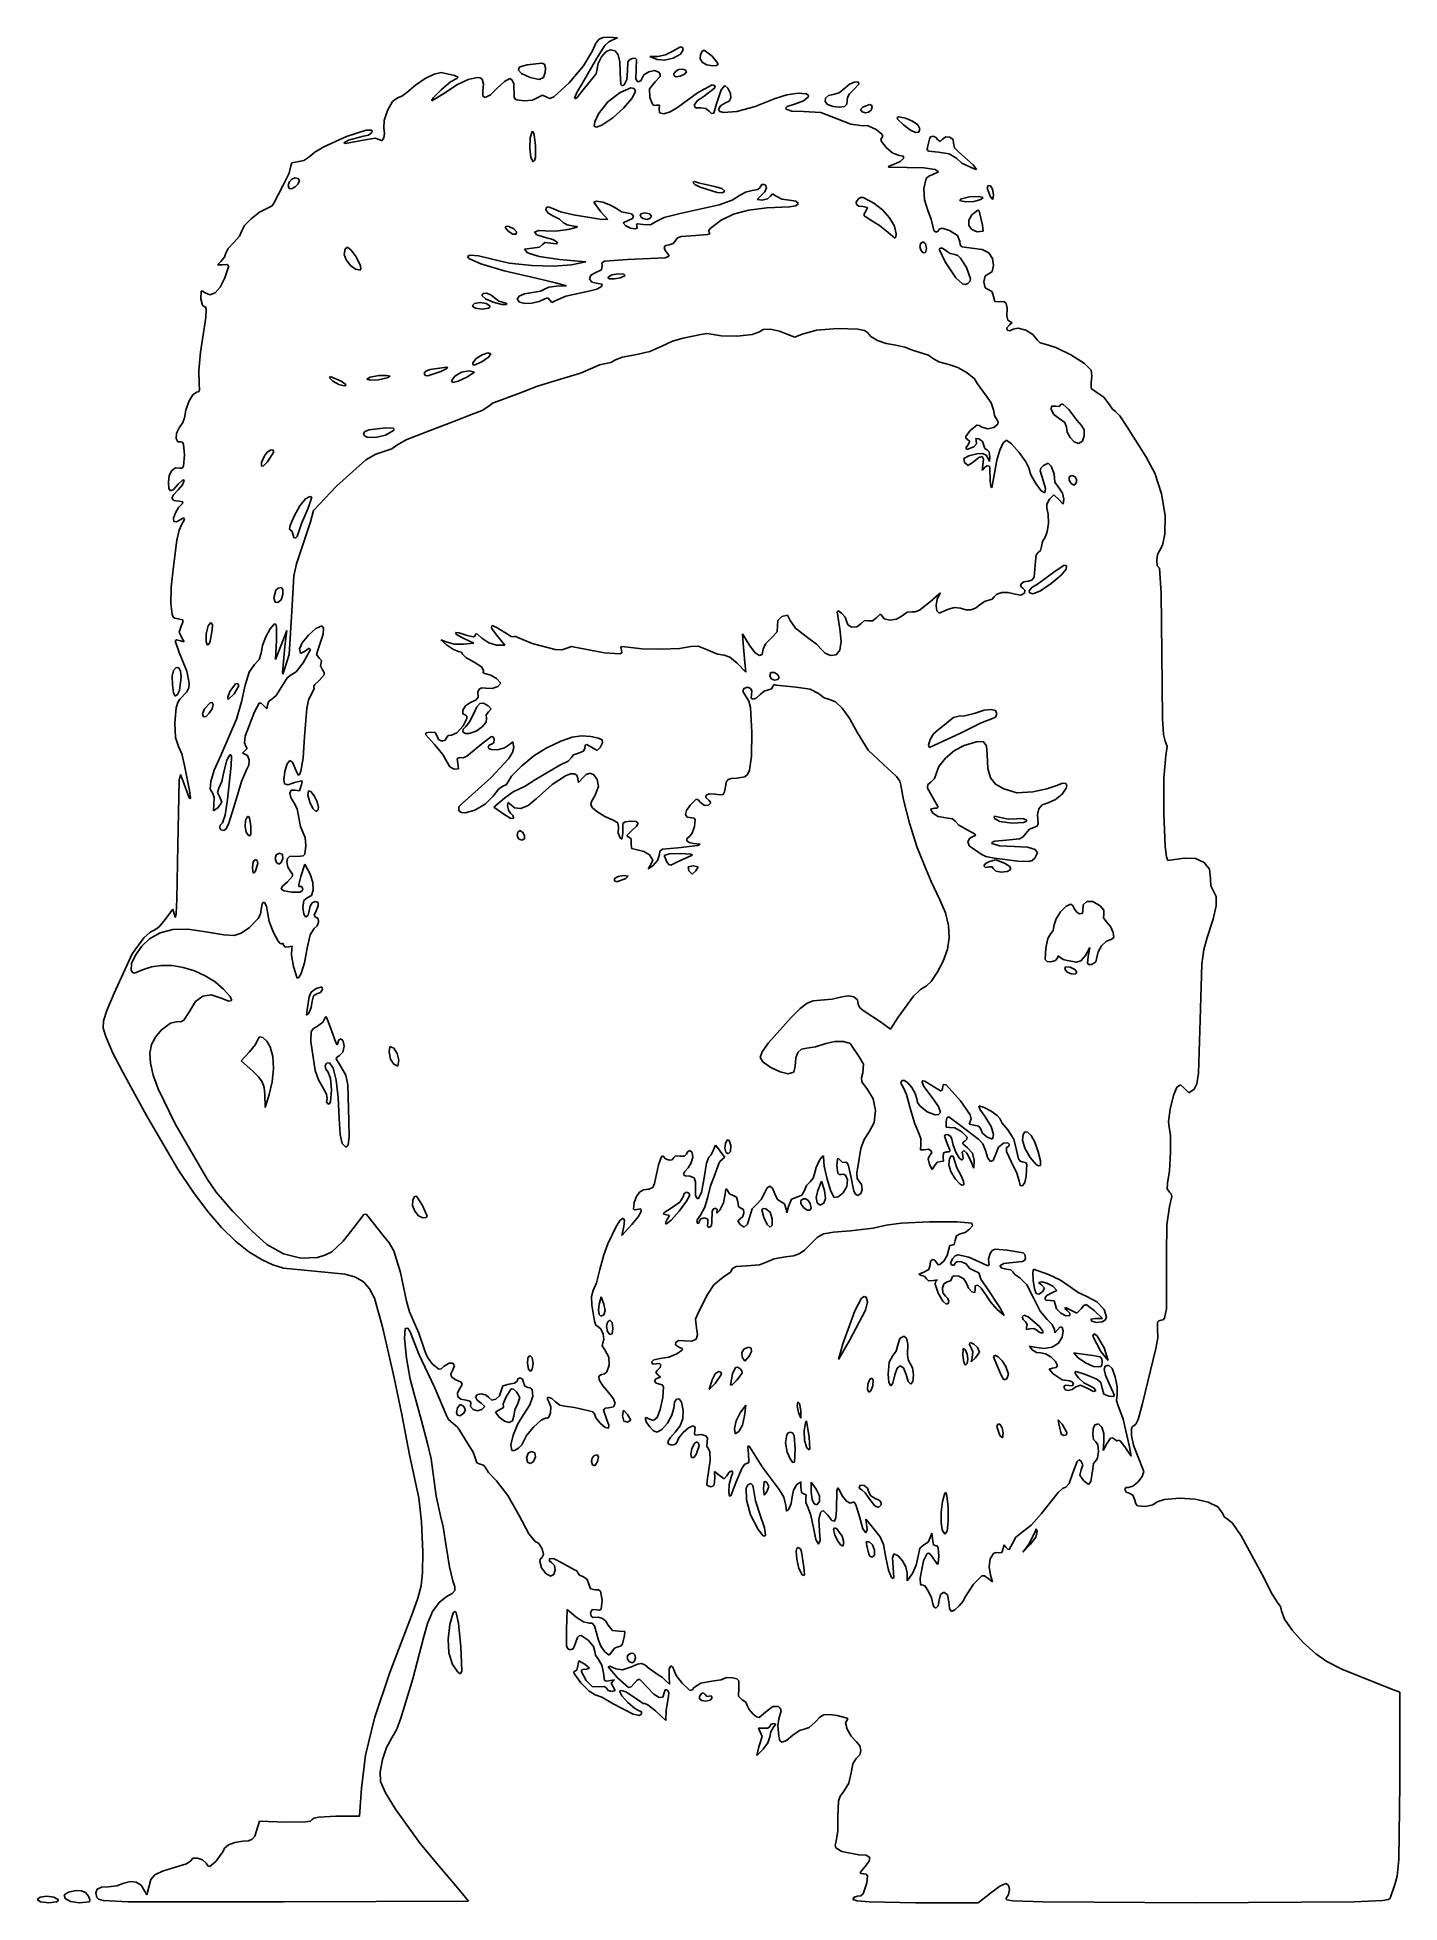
# Model space of a CAD drawing. Extents: x 10 to 161, y 0 to 206.
import ezdxf

# ---------------------------------------------------------------- set-up
doc = ezdxf.new("R2010")
doc.units = 0

msp = doc.modelspace()

# ---------------------------------------------------------------- linework, layer by layer
at = {"layer": 'Layer 1'}
for p, q in [((72.207571, 205.782063), (71.859578, 205.329741)), ((72.663382, 205.965502), (72.207571, 205.782063)), ((73.361949, 205.986718), (72.663382, 205.965502)), ((73.285925, 205.502216), (73.730602, 205.715079)), ((74.243982, 205.91678), (73.361949, 205.986718)), ((73.730602, 205.715079), (74.243982, 205.91678)), ((70.291016, 200.823812), (71.966712, 203.693308)), ((71.484464, 204.501876), (70.465112, 202.837601)), ((71.859578, 205.329741), (71.484464, 204.501876)), ((71.966712, 203.693308), (72.848657, 205.099878)), ((72.460293, 203.83292), (72.106594, 203.094324)), ((72.928886, 204.390409), (72.460293, 203.83292)), ((72.848657, 205.099878), (73.285925, 205.502216)), ((73.413455, 204.610884), (72.928886, 204.390409)), ((73.969863, 204.485775), (73.413455, 204.610884)), ((74.323269, 204.064563), (73.969863, 204.485775)), ((74.504167, 203.278425), (74.323269, 204.064563)), ((75.845859, 203.654503), (75.552557, 203.517349)), ((76.167185, 203.692945), (75.845859, 203.654503)), ((76.331811, 203.550081), (76.167185, 203.692945)), ((78.690308, 203.883103), (77.787549, 203.860525)), ((77.787549, 203.860525), (78.60423, 203.533147)), ((79.528905, 204.050893), (78.690308, 203.883103)), ((79.421071, 203.461627), (80.373015, 203.693617)), ((80.277809, 204.423206), (79.528905, 204.050893)), ((81.186389, 204.92909), (80.277809, 204.423206)), ((80.373015, 203.693617), (81.162438, 204.1171)), ((81.162438, 204.1171), (81.491718, 204.620056)), ((81.415154, 204.876537), (81.186389, 204.92909)), ((81.491718, 204.620056), (81.415154, 204.876537)), ((83.369555, 204.046086), (83.349827, 203.599403)), ((83.349827, 203.599403), (83.610723, 203.220057)), ((83.570501, 204.451924), (83.369555, 204.046086)), ((83.803428, 204.569168), (83.570501, 204.451924)), ((84.66672, 203.905328), (83.803428, 204.569168)), ((85.333118, 203.051649), (84.66672, 203.905328)), ((54.024329, 201.939318), (53.016139, 201.440556)), ((54.784307, 202.116744), (54.024329, 201.939318)), ((56.244852, 201.792496), (54.784307, 202.116744)), ((56.666438, 201.575356), (56.244852, 201.792496)), ((56.515036, 201.460576), (56.666438, 201.575356)), ((58.759938, 201.568168), (57.773042, 201.332386)), ((59.09796, 201.52985), (58.759938, 201.568168)), ((59.303393, 201.376615), (59.09796, 201.52985)), ((63.476261, 202.72738), (63.271528, 202.388118)), ((63.271528, 202.388118), (63.645307, 201.981519)), ((64.272271, 202.94295), (63.476261, 202.72738)), ((63.645307, 201.981519), (64.584832, 201.56394)), ((65.881292, 203.143328), (64.272271, 202.94295)), ((64.584832, 201.56394), (65.584385, 201.339309)), ((65.584385, 201.339309), (66.052389, 201.56394)), ((66.169021, 203.013081), (65.881292, 203.143328)), ((66.052389, 201.56394), (66.26889, 202.091261)), ((66.302994, 202.61835), (66.169021, 203.013081)), ((66.26889, 202.091261), (66.302994, 202.61835)), ((70.465112, 202.837601), (68.894368, 200.970921)), ((71.677434, 201.729746), (70.442711, 200.207509)), ((71.881737, 201.954863), (71.677434, 201.729746)), ((71.966712, 202.330527), (71.881737, 201.954863)), ((72.106594, 203.094324), (71.966712, 202.330527)), ((74.54305, 202.058535), (74.504167, 203.278425)), ((74.614575, 200.775129), (74.54305, 202.058535)), ((75.327628, 202.306185), (75.273565, 201.353376)), ((75.377193, 203.269798), (75.327628, 202.306185)), ((75.552557, 203.517349), (75.377193, 203.269798)), ((76.25614, 201.432927), (76.290712, 202.450824)), ((76.290712, 202.450824), (76.331811, 203.550081)), ((77.137936, 201.865781), (76.905604, 201.423535)), ((77.682642, 202.192635), (77.137936, 201.865781)), ((78.311287, 202.316355), (77.682642, 202.192635)), ((78.795436, 202.149199), (78.311287, 202.316355)), ((78.375277, 201.065818), (78.931696, 201.681592)), ((78.60423, 203.533147), (79.421071, 203.461627)), ((78.945091, 201.920786), (78.795436, 202.149199)), ((78.931696, 201.681592), (78.945091, 201.920786)), ((80.668687, 202.258913), (80.449518, 201.948838)), ((80.449518, 201.948838), (80.470293, 201.731201)), ((80.470293, 201.731201), (80.707829, 201.634281)), ((80.99677, 202.442617), (80.668687, 202.258913)), ((80.707829, 201.634281), (81.13894, 201.686354)), ((81.384914, 202.485793), (80.99677, 202.442617)), ((81.13894, 201.686354), (81.637239, 201.90834)), ((81.708897, 202.39648), (81.384914, 202.485793)), ((81.637239, 201.90834), (81.844496, 202.182713)), ((81.844496, 202.182713), (81.708897, 202.39648)), ((83.610723, 203.220057), (84.097375, 202.955275)), ((84.097375, 202.955275), (84.754914, 202.852286)), ((84.754914, 202.852286), (85.197739, 202.892254)), ((85.197739, 202.892254), (85.333118, 203.051649)), ((50.434951, 199.489606), (49.946309, 199.319214)), ((50.976774, 199.899181), (50.434951, 199.489606)), ((51.94015, 200.725497), (50.976774, 199.899181)), ((53.016139, 201.440556), (51.94015, 200.725497)), ((55.164249, 199.837445), (53.767953, 198.966436)), ((53.9412, 199.352524), (54.79489, 200.203849)), ((54.79489, 200.203849), (55.821882, 201.060003)), ((56.516535, 200.733925), (55.164249, 199.837445)), ((55.821882, 201.060003), (56.515036, 201.460576)), ((57.773042, 201.332386), (56.516535, 200.733925)), ((59.447194, 200.81486), (59.303393, 201.376615)), ((59.359463, 199.500454), (59.390176, 200.115787)), ((59.652731, 199.345761), (59.359463, 199.500454)), ((59.390176, 200.115787), (59.447194, 200.81486)), ((60.208335, 199.641521), (59.652731, 199.345761)), ((60.964625, 200.377548), (60.208335, 199.641521)), ((61.752863, 201.124996), (60.964625, 200.377548)), ((62.343986, 201.435882), (61.752863, 201.124996)), ((62.612087, 201.276989), (62.343986, 201.435882)), ((62.790956, 200.843127), (62.612087, 201.276989)), ((62.820942, 199.407409), (62.790956, 200.843127)), ((65.958418, 199.606067), (65.531336, 199.374953)), ((66.435506, 199.371778), (65.958418, 199.606067)), ((68.894368, 200.970921), (67.222157, 199.440702)), ((69.497266, 199.270883), (69.730496, 199.92048)), ((69.730496, 199.92048), (70.291016, 200.823812)), ((70.442711, 200.207509), (69.77499, 199.352904)), ((73.166185, 198.866159), (74.519281, 199.920789)), ((74.519281, 199.920789), (75.696761, 200.402992)), ((74.751508, 200.626411), (74.614575, 200.775129)), ((74.977672, 200.740557), (74.751508, 200.626411)), ((75.273565, 201.353376), (74.977672, 200.740557)), ((75.696761, 200.402992), (76.063839, 200.334804)), ((76.200048, 200.009953), (75.828264, 199.237981)), ((76.063839, 200.334804), (76.200048, 200.009953)), ((76.346076, 201.171547), (76.25614, 201.432927)), ((76.506259, 201.083104), (76.346076, 201.171547)), ((76.788349, 201.183072), (76.506259, 201.083104)), ((76.905604, 201.423535), (76.788349, 201.183072)), ((77.763163, 200.317973), (78.375277, 201.065818)), ((77.781552, 199.347083), (77.763163, 200.317973)), ((83.06599, 199.878499), (80.84437, 198.259116)), ((83.026027, 198.99231), (83.775603, 199.515359)), ((84.682242, 200.730326), (83.06599, 199.878499)), ((83.775603, 199.515359), (84.943166, 200.363481)), ((85.008942, 200.630727), (84.682242, 200.730326)), ((84.943166, 200.363481), (85.008942, 200.630727)), ((85.651323, 200.201159), (85.148615, 198.663047)), ((86.054284, 200.687287), (85.651323, 200.201159)), ((86.418616, 200.377548), (86.054284, 200.687287)), ((86.707871, 199.795365), (86.418616, 200.377548)), ((86.744582, 199.310218), (86.707871, 199.795365)), ((92.898971, 199.658179), (91.638672, 199.240545)), ((94.174087, 199.828361), (92.898971, 199.658179)), ((95.090693, 199.737532), (94.174087, 199.828361)), ((95.297889, 199.59), (95.090693, 199.737532)), ((95.27546, 199.372131), (95.297889, 199.59)), ((97.501495, 199.555856), (97.181034, 199.27128)), ((98.038417, 199.671992), (97.501495, 199.555856)), ((98.670992, 199.879249), (98.038417, 199.671992)), ((99.307007, 200.377548), (98.670992, 199.879249)), ((99.810443, 200.803053), (99.307007, 200.377548)), ((99.615688, 199.347789), (99.828281, 199.749515)), ((100.32777, 201.05056), (99.810443, 200.803053)), ((99.828281, 199.749515), (100.277147, 200.180345)), ((100.277147, 200.180345), (100.894508, 200.857326)), ((100.731591, 201.081505), (100.32777, 201.05056)), ((100.894508, 200.857326), (100.731591, 201.081505)), ((48.875937, 197.918288), (48.487148, 196.805952)), ((49.426055, 198.898003), (48.875937, 197.918288)), ((49.946309, 199.319214), (49.426055, 198.898003)), ((53.737825, 199.07255), (53.9412, 199.352524)), ((53.767953, 198.966436), (53.737825, 199.07255)), ((62.893229, 199.220342), (62.820942, 199.407409)), ((63.134457, 199.08444), (62.893229, 199.220342)), ((63.938146, 198.968376), (63.134457, 199.08444)), ((64.860832, 199.063715), (63.938146, 198.968376)), ((65.531336, 199.374953), (64.860832, 199.063715)), ((66.765778, 199.254584), (66.435506, 199.371778)), ((67.222157, 199.440702), (66.765778, 199.254584)), ((69.571868, 199.199942), (69.497266, 199.270883)), ((69.77499, 199.352904), (69.571868, 199.199942)), ((71.732611, 196.658739), (72.136045, 197.541918)), ((72.136045, 197.541918), (73.166185, 198.866159)), ((74.901649, 198.172553), (73.703306, 197.098725)), ((75.828264, 199.237981), (74.901649, 198.172553)), ((78.07912, 198.602325), (77.781552, 199.347083)), ((78.279829, 198.471924), (78.07912, 198.602325)), ((78.520622, 198.496536), (78.279829, 198.471924)), ((78.857613, 198.511044), (78.520622, 198.496536)), ((78.812016, 198.123649), (78.857613, 198.511044)), ((78.851957, 197.673229), (78.812016, 198.123649)), ((79.325749, 197.553736), (78.851957, 197.673229)), ((80.050763, 197.753067), (79.325749, 197.553736)), ((80.84437, 198.259116), (80.050763, 197.753067)), ((82.698924, 198.52317), (83.026027, 198.99231)), ((82.823995, 198.221248), (82.698924, 198.52317)), ((83.430939, 198.199849), (82.823995, 198.221248)), ((83.960106, 198.146845), (83.430939, 198.199849)), ((84.345339, 197.857302), (83.960106, 198.146845)), ((84.607376, 197.58692), (84.345339, 197.857302)), ((84.839846, 197.642372), (84.607376, 197.58692)), ((85.148615, 198.663047), (84.839846, 197.642372)), ((85.372276, 198.035102), (85.579533, 198.439827)), ((85.521902, 197.792547), (85.372276, 198.035102)), ((85.94123, 197.679386), (85.521902, 197.792547)), ((85.579533, 198.439827), (86.077832, 198.715964)), ((87.411686, 197.807163), (85.94123, 197.679386)), ((86.077832, 198.715964), (86.533114, 198.94334)), ((86.533114, 198.94334), (86.744582, 199.310218)), ((89.429036, 198.350271), (87.411686, 197.807163)), ((91.638672, 199.240545), (89.429036, 198.350271)), ((92.785685, 198.209362), (92.937292, 198.363285)), ((92.828945, 198.067469), (92.785685, 198.209362)), ((93.457992, 197.860422), (92.828945, 198.067469)), ((92.937292, 198.363285), (93.86717, 198.666575)), ((94.740296, 197.823435), (93.457992, 197.860422)), ((93.86717, 198.666575), (94.743427, 198.968553)), ((96.643754, 197.706092), (94.740296, 197.823435)), ((94.743427, 198.968553), (95.27546, 199.372131)), ((98.472334, 197.002168), (96.643754, 197.706092)), ((97.181034, 199.27128), (97.132103, 198.91401)), ((97.132103, 198.91401), (97.409767, 198.579791)), ((97.409767, 198.579791), (98.013613, 198.346511)), ((98.013613, 198.346511), (98.697759, 198.276446)), ((98.697759, 198.276446), (99.267342, 198.36652)), ((99.267342, 198.36652), (99.527493, 198.613658)), ((99.527493, 198.613658), (99.615688, 199.347789)), ((101.297733, 198.299686), (101.026491, 198.011069)), ((101.026491, 198.011069), (101.209539, 197.754996)), ((101.209539, 197.754996), (101.569664, 197.651506)), ((102.037817, 198.594167), (101.297733, 198.299686)), ((101.569664, 197.651506), (101.925458, 197.730346)), ((101.925458, 197.730346), (102.197312, 197.953186)), ((102.23669, 198.513701), (102.037817, 198.594167)), ((102.197312, 197.953186), (102.30562, 198.281694)), ((102.30562, 198.281694), (102.23669, 198.513701)), ((46.503438, 195.743423), (44.344106, 195.063212)), ((47.081603, 195.761725), (46.503438, 195.743423)), ((46.756446, 195.203794), (47.126202, 195.487339)), ((47.179937, 195.664781), (47.081603, 195.761725)), ((47.126202, 195.487339), (47.179937, 195.664781)), ((48.536041, 195.425085), (48.445812, 194.889028)), ((48.487148, 196.805952), (48.450883, 195.986873)), ((48.450883, 195.986873), (48.536041, 195.425085)), ((64.608772, 194.895383), (64.822958, 195.588587)), ((64.822958, 195.588587), (64.934176, 195.550911)), ((64.934176, 195.550911), (65.041195, 195.25014)), ((71.656267, 196.174815), (71.732611, 196.658739)), ((71.914887, 196.064352), (71.656267, 196.174815)), ((72.51634, 196.301551), (71.914887, 196.064352)), ((73.703306, 197.098725), (72.51634, 196.301551)), ((99.984473, 196.396801), (98.472334, 197.002168)), ((101.035972, 196.280384), (99.984473, 196.396801)), ((101.870617, 196.217496), (101.035972, 196.280384)), ((102.780768, 195.829666), (101.870617, 196.217496)), ((103.404573, 195.326941), (102.780768, 195.829666)), ((105.260489, 197.202546), (105.097681, 197.144911)), ((105.097681, 197.144911), (105.130137, 196.975357)), ((105.130137, 196.975357), (105.769194, 196.320601)), ((106.007953, 197.071191), (105.260489, 197.202546)), ((105.769194, 196.320601), (106.545074, 195.743148)), ((106.768747, 196.74464), (106.007953, 197.071191)), ((106.545074, 195.743148), (107.119011, 195.480019)), ((107.359611, 196.324162), (106.768747, 196.74464)), ((107.119011, 195.480019), (107.475063, 195.534788)), ((107.59729, 195.911026), (107.359611, 196.324162)), ((107.475063, 195.534788), (107.59729, 195.911026)), ((40.838954, 193.313079), (40.197289, 192.769538)), ((41.843594, 193.915614), (40.838954, 193.313079)), ((44.344106, 195.063212), (41.843594, 193.915614)), ((44.044041, 194.351725), (44.561153, 194.644906)), ((44.224735, 194.262141), (44.044041, 194.351725)), ((46.381488, 194.686886), (44.224735, 194.262141)), ((44.561153, 194.644906), (46.216035, 195.085878)), ((46.216035, 195.085878), (46.756446, 195.203794)), ((47.496839, 194.871124), (46.381488, 194.686886)), ((48.008147, 194.684417), (47.496839, 194.871124)), ((48.247435, 194.576279), (48.008147, 194.684417)), ((48.445812, 194.889028), (48.247435, 194.576279)), ((64.566003, 193.771736), (64.608772, 194.895383)), ((64.678346, 192.725281), (64.566003, 193.771736)), ((65.041195, 195.25014), (65.19408, 194.06)), ((65.19408, 194.06), (65.170532, 192.75331)), ((103.292109, 194.749478), (103.380182, 194.919367)), ((103.368612, 194.488151), (103.292109, 194.749478)), ((103.875262, 193.83184), (103.368612, 194.488151)), ((103.380182, 194.919367), (103.496018, 195.098132)), ((103.496018, 195.098132), (103.404573, 195.326941)), ((104.61997, 193.231754), (103.875262, 193.83184)), ((108.441488, 193.880083), (108.394541, 193.602678)), ((108.394541, 193.602678), (108.544278, 193.431967)), ((108.655624, 194.762028), (108.441488, 193.880083)), ((108.544278, 193.431967), (109.62153, 193.321988)), ((108.755989, 195.008239), (108.655624, 194.762028)), ((108.998701, 195.074898), (108.755989, 195.008239)), ((109.296181, 194.968453), (108.998701, 195.074898)), ((109.560852, 194.695353), (109.296181, 194.968453)), ((109.809561, 194.499781), (109.560852, 194.695353)), ((109.62153, 193.321988), (110.830236, 193.14873)), ((110.075203, 194.746858), (109.809561, 194.499781)), ((110.445757, 195.001906), (110.075203, 194.746858)), ((110.901541, 194.964522), (110.445757, 195.001906)), ((111.247721, 194.706476), (110.901541, 194.964522)), ((111.289465, 194.299536), (111.247721, 194.706476)), ((111.393005, 193.82086), (111.289465, 194.299536)), ((111.890245, 193.315991), (111.393005, 193.82086)), ((113.456933, 191.910876), (111.890245, 193.315991)), ((38.187513, 191.825151), (37.997189, 191.018083)), ((38.313984, 192.145738), (38.187513, 191.825151)), ((38.909297, 192.263654), (38.313984, 192.145738)), ((39.645897, 192.412218), (38.909297, 192.263654)), ((40.197289, 192.769538), (39.645897, 192.412218)), ((64.929496, 192.263654), (64.678346, 192.725281)), ((65.074918, 192.391139), (64.929496, 192.263654)), ((65.170532, 192.75331), (65.074918, 192.391139)), ((104.100178, 191.712948), (104.165388, 191.77779)), ((104.180547, 191.668958), (104.100178, 191.712948)), ((104.165388, 191.77779), (104.686871, 191.98002)), ((106.186178, 191.651584), (104.180547, 191.668958)), ((105.322577, 192.96921), (104.61997, 193.231754)), ((104.686871, 191.98002), (105.40994, 192.300971)), ((105.775649, 192.870112), (105.322577, 192.96921)), ((105.40994, 192.300971), (105.788818, 192.622517)), ((105.788818, 192.622517), (105.775649, 192.870112)), ((108.036499, 191.606671), (106.186178, 191.651584)), ((109.26055, 191.419809), (108.036499, 191.606671)), ((109.65209, 191.149339), (109.26055, 191.419809)), ((110.830236, 193.14873), (111.654237, 192.616432)), ((111.654237, 192.616432), (112.218638, 192.116722)), ((112.218638, 192.116722), (112.679057, 191.905937)), ((112.679057, 191.905937), (113.655899, 191.464965)), ((113.840843, 191.416061), (113.456933, 191.910876)), ((113.655899, 191.464965), (113.840843, 191.416061)), ((37.334849, 189.692961), (36.336134, 187.685654)), ((37.997189, 191.018083), (37.334849, 189.692961)), ((37.889063, 189.633435), (38.008831, 190.029026)), ((38.003716, 189.302435), (37.889063, 189.633435)), ((38.289052, 189.274334), (38.003716, 189.302435)), ((38.008831, 190.029026), (38.291847, 190.360654)), ((38.674302, 189.487997), (38.289052, 189.274334)), ((38.291847, 190.360654), (38.666938, 190.499764)), ((38.666938, 190.499764), (39.013984, 190.408791)), ((39.01292, 189.830776), (38.674302, 189.487997)), ((39.158358, 190.190025), (39.01292, 189.830776)), ((39.013984, 190.408791), (39.158358, 190.190025)), ((82.550052, 189.999525), (82.731468, 190.078327)), ((82.768642, 189.772534), (82.550052, 189.999525)), ((82.731468, 190.078327), (83.167413, 189.954722)), ((83.354739, 189.480324), (82.768642, 189.772534)), ((83.167413, 189.954722), (84.931303, 189.525391)), ((85.211409, 188.876985), (83.354739, 189.480324)), ((84.931303, 189.525391), (85.741105, 189.308124)), ((85.741105, 189.308124), (86.077832, 189.011746)), ((89.101492, 189.088652), (89.706683, 189.192281)), ((89.706683, 189.192281), (89.95839, 189.44143)), ((89.95839, 189.44143), (90.062019, 189.690579)), ((90.062019, 189.690579), (90.311168, 189.794208)), ((90.311168, 189.794208), (90.560317, 189.676071)), ((90.663946, 189.392041), (90.482662, 188.970471)), ((90.560317, 189.676071), (90.663946, 189.392041)), ((108.01639, 189.33101), (108.276476, 190.431237)), ((108.100616, 188.076488), (108.01639, 189.33101)), ((108.276476, 190.431237), (108.561796, 190.695864)), ((108.561796, 190.695864), (109.004874, 190.8536)), ((109.004874, 190.8536), (109.65209, 191.149339)), ((115.110844, 189.636163), (115.01092, 189.374049)), ((115.01092, 189.374049), (115.358406, 188.383096)), ((115.358406, 189.617819), (115.110844, 189.636163)), ((115.605968, 189.236775), (115.358406, 189.617819)), ((115.705892, 188.626866), (115.605968, 189.236775)), ((35.628814, 187.147667), (34.755622, 186.701618)), ((36.128392, 187.398404), (35.628814, 187.147667)), ((36.336134, 187.685654), (36.128392, 187.398404)), ((66.322264, 186.963165), (66.401876, 187.209343)), ((66.401876, 187.209343), (66.605148, 187.312812)), ((66.605148, 187.312812), (67.169284, 187.065823)), ((71.613934, 187.795368), (71.914595, 187.921938)), ((72.380873, 186.729978), (71.613934, 187.795368)), ((71.914595, 187.921938), (72.623805, 187.794839)), ((72.623805, 187.794839), (73.452409, 187.494437)), ((73.452409, 187.494437), (74.111249, 187.101101)), ((81.13894, 186.565584), (85.445874, 187.537002)), ((85.827183, 188.824245), (85.211409, 188.876985)), ((85.445874, 187.537002), (86.883263, 188.051534)), ((86.077832, 189.011746), (85.827183, 188.824245)), ((86.883263, 188.051534), (87.697789, 188.541493)), ((87.697789, 188.541493), (88.335876, 188.927918)), ((88.335876, 188.927918), (89.101492, 189.088652)), ((90.697515, 187.206262), (88.66537, 186.933531)), ((90.046584, 188.521385), (89.638464, 188.121952)), ((89.638464, 188.121952), (90.193693, 188.041607)), ((90.482662, 188.970471), (90.046584, 188.521385)), ((90.193693, 188.041607), (90.780936, 188.163051)), ((93.221587, 187.313826), (90.697515, 187.206262)), ((90.780936, 188.163051), (91.119735, 188.471291)), ((91.119735, 188.471291), (91.342426, 188.735874)), ((91.342426, 188.735874), (91.748738, 188.471291)), ((91.748738, 188.471291), (92.369054, 188.159788)), ((92.369054, 188.159788), (93.203948, 188.030318)), ((93.203948, 188.030318), (93.901566, 187.926689)), ((93.906814, 187.425171), (93.221587, 187.313826)), ((93.901566, 187.926689), (94.191726, 187.67754)), ((94.191726, 187.67754), (93.906814, 187.425171)), ((100.560719, 187.826908), (100.777033, 188.147793)), ((100.585078, 187.565357), (100.560719, 187.826908)), ((100.833736, 187.389265), (100.585078, 187.565357)), ((100.777033, 188.147793), (101.026138, 188.329534)), ((101.290325, 187.324762), (100.833736, 187.389265)), ((101.026138, 188.329534), (101.326573, 188.335691)), ((101.815479, 187.226116), (101.290325, 187.324762)), ((101.326573, 188.335691), (102.521167, 187.711054)), ((101.607472, 186.804414), (101.815479, 187.226116)), ((102.521167, 187.711054), (103.462148, 186.981492)), ((108.457363, 186.909542), (108.100616, 188.076488)), ((112.177407, 188.181836), (112.007577, 188.061032)), ((112.007577, 188.061032), (112.058873, 187.943535)), ((112.058873, 187.943535), (112.66607, 187.833721)), ((113.065349, 188.383096), (112.177407, 188.181836)), ((112.66607, 187.833721), (113.548302, 187.904553)), ((114.091889, 188.443686), (113.065349, 188.383096)), ((113.548302, 187.904553), (114.315704, 188.094446)), ((114.578414, 188.341821), (114.091889, 188.443686)), ((114.315704, 188.094446), (114.578414, 188.341821)), ((115.358406, 188.383096), (115.634675, 188.108106)), ((115.634675, 188.108106), (115.705892, 188.626866)), ((33.104886, 185.236961), (32.808354, 184.64506)), ((33.834144, 185.993598), (33.104886, 185.236961)), ((34.755622, 186.701618), (33.834144, 185.993598)), ((61.885827, 184.997414), (61.921623, 185.183267)), ((61.921623, 185.183267), (62.23801, 185.14773)), ((62.23801, 185.14773), (62.784253, 184.869074)), ((66.571237, 186.613253), (66.322264, 186.963165)), ((67.16999, 186.279481), (66.571237, 186.613253)), ((67.169284, 187.065823), (67.926009, 186.764854)), ((67.836564, 185.941828), (67.16999, 186.279481)), ((68.249137, 185.582744), (67.836564, 185.941828)), ((67.926009, 186.764854), (69.384774, 186.398499)), ((68.691477, 185.306828), (68.249137, 185.582744)), ((69.429885, 185.169288), (68.691477, 185.306828)), ((69.384774, 186.398499), (72.292679, 185.936228)), ((69.764799, 185.132991), (69.429885, 185.169288)), ((69.773712, 185.062264), (69.764799, 185.132991)), ((72.292679, 185.936228), (73.148166, 185.91365)), ((73.148166, 185.91365), (72.380873, 186.729978)), ((74.111249, 187.101101), (74.671593, 186.760802)), ((74.671593, 186.760802), (75.236964, 186.619206)), ((75.402417, 185.777478), (74.859183, 185.53631)), ((74.859183, 185.53631), (75.141714, 185.213386)), ((75.141714, 185.213386), (75.669415, 184.955555)), ((75.236964, 186.619206), (75.768634, 186.520974)), ((75.869286, 186.008861), (75.402417, 185.777478)), ((75.768634, 186.520974), (75.985383, 186.28711)), ((75.985383, 186.28711), (75.869286, 186.008861)), ((76.330179, 185.365185), (76.436938, 185.435504)), ((76.367618, 185.222205), (76.330179, 185.365185)), ((76.395542, 184.960725), (76.367618, 185.222205)), ((76.436938, 185.435504), (77.070351, 185.355908)), ((76.729215, 186.266428), (76.788658, 186.515577)), ((77.032472, 186.017279), (76.729215, 186.266428)), ((76.788658, 186.515577), (77.237568, 186.619206)), ((77.455585, 185.91365), (77.032472, 186.017279)), ((77.070351, 185.355908), (77.874685, 185.30987)), ((77.237568, 186.619206), (77.750507, 186.515577)), ((77.814669, 186.017279), (77.455585, 185.91365)), ((77.750507, 186.515577), (77.963938, 186.266428)), ((77.963938, 186.266428), (77.814669, 186.017279)), ((77.874685, 185.30987), (78.422902, 185.64695)), ((78.422902, 185.64695), (79.395158, 186.133254)), ((79.395158, 186.133254), (81.13894, 186.565584)), ((85.66861, 185.811344), (84.454348, 184.921771)), ((87.02309, 186.475328), (85.66861, 185.811344)), ((88.66537, 186.933531), (87.02309, 186.475328)), ((101.428956, 186.523697), (101.607472, 186.804414)), ((101.445635, 186.297517), (101.428956, 186.523697)), ((102.164862, 185.834275), (101.445635, 186.297517)), ((103.127372, 185.257571), (102.164862, 185.834275)), ((104.052577, 184.502538), (103.127372, 185.257571)), ((103.462148, 186.981492), (104.249339, 186.084086)), ((104.249339, 186.084086), (104.785043, 185.153937)), ((104.785043, 185.153937), (104.971563, 184.326149)), ((108.846521, 185.938256), (108.457363, 186.909542)), ((109.008402, 185.153766), (108.846521, 185.938256)), ((109.112031, 184.693876), (109.008402, 185.153766)), ((113.305944, 186.418828), (112.97926, 185.824877)), ((112.97926, 185.824877), (112.991971, 185.253911)), ((112.991971, 185.253911), (113.313187, 184.800619)), ((113.960347, 186.934766), (113.305944, 186.418828)), ((114.136207, 186.847652), (113.960347, 186.934766)), ((114.215758, 186.531012), (114.136207, 186.847652)), ((114.500097, 185.265244), (114.215758, 186.531012)), ((114.563377, 184.603168), (114.500097, 185.265244)), ((31.926409, 183.378235), (31.303535, 182.712719)), ((32.549283, 184.066813), (31.926409, 183.378235)), ((32.808354, 184.64506), (32.549283, 184.066813)), ((62.181356, 184.611899), (61.885827, 184.997414)), ((62.679787, 184.267764), (62.181356, 184.611899)), ((63.04037, 184.278171), (62.679787, 184.267764)), ((62.784253, 184.869074), (63.073575, 184.560129)), ((63.073575, 184.560129), (63.04037, 184.278171)), ((65.091422, 184.508888), (65.513653, 184.685497)), ((65.316935, 184.211628), (65.091422, 184.508888)), ((66.139878, 183.951146), (65.316935, 184.211628)), ((65.513653, 184.685497), (66.247828, 184.655996)), ((65.632759, 182.850258), (65.969486, 183.129526)), ((65.969486, 183.129526), (66.211624, 183.356054)), ((67.081089, 183.689737), (66.139878, 183.951146)), ((66.211624, 183.356054), (66.881064, 183.291804)), ((66.247828, 184.655996), (67.389594, 184.627025)), ((66.881064, 183.291804), (67.47748, 183.220366)), ((67.590501, 183.390229), (67.081089, 183.689737)), ((67.389594, 184.627025), (68.79171, 184.805222)), ((67.47748, 183.220366), (67.603129, 183.276326)), ((67.603129, 183.276326), (67.590501, 183.390229)), ((68.79171, 184.805222), (69.773712, 185.062264)), ((75.669415, 184.955555), (76.125083, 184.871588)), ((76.125083, 184.871588), (76.395542, 184.960725)), ((79.542201, 183.018544), (79.396658, 182.81476)), ((79.915153, 183.091426), (79.542201, 183.018544)), ((80.356522, 183.246869), (79.915153, 183.091426)), ((80.658456, 183.620593), (80.356522, 183.246869)), ((80.860764, 183.865035), (80.658456, 183.620593)), ((81.270438, 184.029904), (80.860764, 183.865035)), ((82.852383, 184.155052), (81.270438, 184.029904)), ((84.156294, 184.239807), (82.852383, 184.155052)), ((84.425051, 184.33186), (84.156294, 184.239807)), ((84.454348, 184.921771), (84.285003, 184.639719)), ((84.285003, 184.639719), (84.390495, 184.447857)), ((84.390495, 184.447857), (84.425051, 184.33186)), ((104.821236, 183.85594), (104.052577, 184.502538)), ((104.93865, 183.958174), (104.821236, 183.85594)), ((104.971563, 184.326149), (104.93865, 183.958174)), ((107.59729, 182.935851), (107.700919, 183.294935)), ((107.700919, 183.294935), (107.950068, 183.444204)), ((107.950068, 183.444204), (108.199217, 183.230773)), ((108.199217, 183.230773), (108.302846, 182.717834)), ((109.36118, 184.502538), (109.112031, 184.693876)), ((109.610329, 184.601139), (109.36118, 184.502538)), ((109.713958, 184.838383), (109.610329, 184.601139)), ((110.050817, 184.931869), (109.713958, 184.838383)), ((110.860486, 184.68563), (110.050817, 184.931869)), ((111.722235, 184.13878), (110.860486, 184.68563)), ((111.979146, 183.46784), (111.722235, 184.13878)), ((112.015834, 183.093454), (111.979146, 183.46784)), ((112.207305, 182.871734), (112.015834, 183.093454)), ((113.313187, 184.800619), (113.912016, 184.559688)), ((113.912016, 184.559688), (114.563377, 184.603168)), ((30.468025, 181.28238), (30.105898, 180.894236)), ((30.875175, 181.748532), (30.468025, 181.28238)), ((31.044464, 182.18902), (30.875175, 181.748532)), ((31.303535, 182.712719), (31.044464, 182.18902)), ((44.09725, 182.028859), (44.189138, 182.665843)), ((44.294491, 181.441935), (44.09725, 182.028859)), ((44.189138, 182.665843), (44.450822, 182.834251)), ((44.76819, 180.845818), (44.294491, 181.441935)), ((44.450822, 182.834251), (44.861334, 182.53805)), ((44.861334, 182.53805), (45.399706, 181.781209)), ((45.399706, 181.781209), (45.875031, 180.786948)), ((57.691567, 181.816398), (57.972009, 181.960067)), ((57.816963, 181.600895), (57.691567, 181.816398)), ((59.154697, 180.999629), (57.816963, 181.600895)), ((57.972009, 181.960067), (58.91203, 181.89908)), ((58.91203, 181.89908), (60.265066, 181.562133)), ((61.724067, 180.246756), (59.154697, 180.999629)), ((60.265066, 181.562133), (62.290552, 181.106432)), ((62.290552, 181.106432), (64.774891, 180.820065)), ((63.962752, 182.64159), (64.822958, 182.727359)), ((64.299788, 182.243348), (63.962752, 182.64159)), ((65.592984, 181.828216), (64.299788, 182.243348)), ((64.822958, 182.727359), (65.632759, 182.850258)), ((67.827568, 181.494047), (65.592984, 181.828216)), ((70.731989, 181.217822), (67.827568, 181.494047)), ((69.144488, 180.902439), (70.731989, 181.217822)), ((72.79358, 181.311441), (72.49002, 181.129137)), ((72.49002, 181.129137), (72.538918, 180.813186)), ((75.318103, 181.482406), (72.79358, 181.311441)), ((79.473034, 181.692749), (75.318103, 181.482406)), ((79.396658, 182.81476), (79.48117, 182.502364)), ((79.936838, 181.848523), (79.473034, 181.692749)), ((79.48117, 182.502364), (79.798384, 182.103648)), ((79.798384, 182.103648), (79.936838, 181.848523)), ((107.700919, 182.512738), (107.59729, 182.935851)), ((107.950068, 182.209481), (107.700919, 182.512738)), ((108.199217, 182.268924), (107.950068, 182.209481)), ((108.302846, 182.717834), (108.199217, 182.268924)), ((109.713958, 182.616587), (109.823286, 182.742413)), ((110.372771, 181.234182), (109.713958, 182.616587)), ((109.823286, 182.742413), (110.078995, 182.72705)), ((110.078995, 182.72705), (110.595903, 182.38587)), ((111.557576, 179.476863), (110.372771, 181.234182)), ((110.595903, 182.38587), (110.935275, 182.136721)), ((110.935275, 182.136721), (111.44504, 182.033092)), ((111.44504, 182.033092), (111.755198, 181.935615)), ((111.755198, 181.935615), (112.080834, 181.653326)), ((112.080834, 181.653326), (112.724565, 180.595169)), ((113.32711, 182.738648), (112.207305, 182.871734)), ((114.447004, 182.590569), (113.32711, 182.738648)), ((115.207064, 182.234528), (114.447004, 182.590569)), ((115.586185, 181.585979), (115.207064, 182.234528)), ((115.706642, 180.820947), (115.586185, 181.585979)), ((30.105898, 180.894236), (30.644414, 180.908789)), ((30.922756, 179.464163), (30.394967, 178.443907)), ((30.644414, 180.908789), (31.149074, 180.947484)), ((31.349264, 180.794224), (30.922756, 179.464163)), ((31.149074, 180.947484), (31.349264, 180.794224)), ((45.341305, 180.414271), (44.76819, 180.845818)), ((45.836798, 180.32106), (45.341305, 180.414271)), ((45.925318, 180.470578), (45.836798, 180.32106)), ((45.875031, 180.786948), (45.925318, 180.470578)), ((65.26393, 179.432765), (61.724067, 180.246756)), ((64.774891, 180.820065), (67.224174, 180.739808)), ((67.380598, 178.913829), (65.26393, 179.432765)), ((67.224174, 180.739808), (69.144488, 180.902439)), ((68.615321, 178.577631), (67.380598, 178.913829)), ((71.275113, 179.772193), (71.14227, 179.366355)), ((71.14227, 179.366355), (71.418473, 179.010655)), ((71.845709, 180.075174), (71.275113, 179.772193)), ((71.418473, 179.010655), (72.075015, 178.85809)), ((72.462982, 180.371816), (71.845709, 180.075174)), ((72.538918, 180.813186), (72.462982, 180.371816)), ((73.193127, 179.437059), (73.194027, 179.551652)), ((73.336257, 179.368466), (73.193127, 179.437059)), ((73.194027, 179.551652), (73.623357, 179.809312)), ((73.900861, 179.35511), (73.336257, 179.368466)), ((73.623357, 179.809312), (74.339497, 179.916424)), ((74.580362, 179.48324), (73.900861, 179.35511)), ((74.339497, 179.916424), (74.932781, 179.860024)), ((75.067278, 179.724513), (74.580362, 179.48324)), ((74.932781, 179.860024), (75.067278, 179.724513)), ((112.292016, 178.804997), (111.557576, 179.476863)), ((112.724565, 180.595169), (113.16642, 179.356477)), ((113.105367, 179.052217), (112.866382, 178.83269)), ((113.16642, 179.356477), (113.105367, 179.052217)), ((114.65285, 179.034479), (114.794005, 179.681297)), ((114.794005, 178.387661), (114.65285, 179.034479)), ((114.794005, 179.681297), (115.182017, 179.916424)), ((115.182017, 179.916424), (115.571048, 180.183179)), ((115.571048, 180.183179), (115.706642, 180.820947)), ((28.312772, 177.984568), (28.286093, 177.169694)), ((28.286093, 177.169694), (28.438537, 176.461581)), ((28.464439, 178.002388), (28.312772, 177.984568)), ((28.741882, 177.807517), (28.464439, 178.002388)), ((29.27999, 177.597063), (28.741882, 177.807517)), ((29.839198, 177.815366), (29.27999, 177.597063)), ((30.394967, 178.443907), (29.839198, 177.815366)), ((59.266704, 177.517886), (59.421954, 177.759341)), ((59.655306, 177.170108), (59.266704, 177.517886)), ((59.421954, 177.759341), (59.798296, 177.782911)), ((60.530575, 176.785122), (59.655306, 177.170108)), ((59.798296, 177.782911), (60.261621, 177.612144)), ((60.261621, 177.612144), (60.677816, 177.270589)), ((60.677816, 177.270589), (61.148069, 176.896865)), ((61.148069, 176.896865), (61.661714, 176.741422)), ((63.175738, 177.113685), (63.372334, 177.442171)), ((63.437598, 176.779875), (63.175738, 177.113685)), ((63.372334, 177.442171), (63.956017, 177.710795)), ((63.956017, 177.710795), (64.855413, 177.86502)), ((65.585586, 176.850072), (64.787503, 176.667118)), ((64.855413, 177.86502), (65.73017, 178.008909)), ((66.19985, 177.156289), (65.585586, 176.850072)), ((65.73017, 178.008909), (66.1935, 178.229792)), ((66.1935, 178.229792), (66.644571, 178.434889)), ((66.540104, 177.273499), (66.19985, 177.156289)), ((66.759709, 177.020822), (66.540104, 177.273499)), ((66.644571, 178.434889), (67.489606, 178.541295)), ((66.987603, 176.750109), (66.759709, 177.020822)), ((67.41129, 176.965436), (66.987603, 176.750109)), ((68.53696, 177.469027), (67.41129, 176.965436)), ((67.489606, 178.541295), (68.615321, 178.577631)), ((71.084767, 178.005426), (68.53696, 177.469027)), ((71.940077, 178.237774), (71.084767, 178.005426)), ((72.462806, 178.519864), (71.940077, 178.237774)), ((72.075015, 178.85809), (72.544077, 178.757901)), ((72.544077, 178.757901), (72.462806, 178.519864)), ((112.589104, 178.736393), (112.292016, 178.804997)), ((112.866382, 178.83269), (112.589104, 178.736393)), ((115.182017, 178.152534), (114.794005, 178.387661)), ((115.560504, 177.939853), (115.182017, 178.152534)), ((115.711184, 177.405703), (115.560504, 177.939853)), ((115.860894, 176.856692), (115.711184, 177.405703)), ((116.41674, 176.843728), (115.860894, 176.856692)), ((116.852564, 176.871636), (116.41674, 176.843728)), ((117.11039, 176.64551), (116.852564, 176.871636)), ((28.810321, 175.112293), (28.237057, 171.273363)), ((28.438537, 176.461581), (28.689671, 176.283163)), ((28.689671, 176.283163), (28.802383, 176.258767)), ((28.802383, 176.258767), (28.862179, 176.035072)), ((28.862179, 176.035072), (28.810321, 175.112293)), ((58.20837, 176.388644), (58.461268, 176.637793)), ((58.525429, 176.139495), (58.20837, 176.388644)), ((58.461268, 176.637793), (59.069501, 176.741422)), ((59.287518, 176.035866), (58.525429, 176.139495)), ((59.069501, 176.741422), (59.741764, 176.637793)), ((60.001982, 176.135129), (59.287518, 176.035866)), ((59.741764, 176.637793), (60.148649, 176.388644)), ((60.156377, 176.246756), (60.001982, 176.135129)), ((60.148649, 176.388644), (60.156377, 176.246756)), ((61.456711, 176.520192), (60.530575, 176.785122)), ((61.997911, 176.532577), (61.456711, 176.520192)), ((61.661714, 176.741422), (61.985123, 176.680127)), ((61.985123, 176.680127), (61.997911, 176.532577)), ((64.005031, 176.634646), (63.437598, 176.779875)), ((64.787503, 176.667118), (64.005031, 176.634646)), ((117.212773, 176.118091), (117.11039, 176.64551)), ((117.182268, 175.242116), (117.212773, 176.118091)), ((117.274211, 174.80445), (117.182268, 175.242116)), ((117.567502, 174.619462), (117.274211, 174.80445)), ((80.284247, 172.50813), (81.468435, 172.810064)), ((81.468435, 172.810064), (83.437994, 173.216111)), ((83.437994, 173.216111), (84.084724, 173.351005)), ((84.084724, 173.351005), (84.574292, 173.270792)), ((84.574292, 173.270792), (85.66797, 173.066236)), ((85.66797, 173.066236), (87.424033, 173.05939)), ((87.424033, 173.05939), (89.081406, 173.216718)), ((89.081406, 173.216718), (89.879015, 173.504684)), ((89.879015, 173.504684), (90.297735, 173.77296)), ((90.297735, 173.77296), (91.124013, 173.79749)), ((91.124013, 173.79749), (92.110694, 173.601621)), ((92.110694, 173.601621), (93.010625, 173.208703)), ((93.010625, 173.208703), (93.782415, 172.915853)), ((93.782415, 172.915853), (94.598126, 173.251389)), ((94.598126, 173.251389), (96.194904, 173.700729)), ((96.194904, 173.700729), (98.550607, 173.900765)), ((98.550607, 173.900765), (100.731089, 173.825767)), ((100.731089, 173.825767), (101.463702, 173.677089)), ((101.463702, 173.677089), (101.802206, 173.450003)), ((101.802206, 173.450003), (102.183052, 172.993498)), ((102.183052, 172.993498), (102.903226, 172.576349)), ((117.195277, 173.977495), (117.485305, 174.285734)), ((117.226718, 173.697301), (117.195277, 173.977495)), ((117.520803, 173.623923), (117.226718, 173.697301)), ((117.485305, 174.285734), (117.764396, 174.533032)), ((117.862777, 173.813012), (117.520803, 173.623923)), ((117.764396, 174.533032), (117.567502, 174.619462)), ((118.427999, 173.92837), (117.862777, 173.813012)), ((119.256912, 173.687335), (118.427999, 173.92837)), ((120.057448, 173.217302), (119.256912, 173.687335)), ((120.53754, 172.645669), (120.057448, 173.217302)), ((28.237057, 171.273363), (28.034562, 169.244272)), ((58.656938, 170.569042), (59.291928, 170.987613)), ((60.008508, 170.710065), (59.250123, 170.206562)), ((59.291928, 170.987613), (59.917127, 171.213567)), ((59.917127, 171.213567), (60.259421, 171.107205)), ((60.259421, 171.107205), (60.008508, 170.710065)), ((73.951794, 170.400943), (74.751762, 170.721001)), ((74.751762, 170.721001), (76.166887, 170.982321)), ((76.166887, 170.982321), (77.804262, 171.356266)), ((77.804262, 171.356266), (79.138689, 171.947169)), ((79.138689, 171.947169), (80.284247, 172.50813)), ((102.903226, 172.576349), (103.860202, 172.244395)), ((103.860202, 172.244395), (104.951455, 172.043477)), ((104.951455, 172.043477), (105.925255, 171.841115)), ((105.925255, 171.841115), (106.780256, 171.513605)), ((106.780256, 171.513605), (108.060135, 171.096974)), ((108.060135, 171.096974), (108.538017, 170.954452)), ((108.538017, 170.954452), (108.971713, 170.611904)), ((120.864918, 172.299418), (120.53754, 172.645669)), ((121.388088, 172.155308), (120.864918, 172.299418)), ((122.596766, 171.808114), (121.388088, 172.155308)), ((124.246339, 170.990126), (122.596766, 171.808114)), ((125.741462, 170.036738), (124.246339, 170.990126)), ((28.034562, 169.244272), (28.071251, 167.833778)), ((46.955369, 168.536026), (47.889613, 168.694556)), ((47.889613, 168.694556), (48.832562, 168.721367)), ((49.138227, 168.623824), (48.810414, 168.448493)), ((48.832562, 168.721367), (49.138227, 168.623824)), ((52.9167, 168.957023), (53.089727, 169.168882)), ((53.005727, 168.708805), (52.9167, 168.957023)), ((53.305064, 168.653766), (53.005727, 168.708805)), ((53.089727, 169.168882), (53.583891, 169.3565)), ((54.728215, 169.142937), (53.305064, 168.653766)), ((53.583891, 169.3565), (55.386146, 169.619187)), ((55.411193, 169.495362), (54.728215, 169.142937)), ((55.386146, 169.619187), (55.497955, 169.593688)), ((55.497955, 169.593688), (55.411193, 169.495362)), ((56.294549, 168.616239), (57.031944, 169.087683)), ((57.031944, 169.087683), (57.855592, 169.228662)), ((58.473615, 169.07732), (57.608647, 168.534395)), ((57.855592, 169.228662), (58.473615, 169.07732)), ((58.267659, 169.903201), (58.285276, 170.097554)), ((58.406543, 169.854799), (58.267659, 169.903201)), ((58.285276, 170.097554), (58.656938, 170.569042)), ((59.250123, 170.206562), (58.406543, 169.854799)), ((67.954921, 168.304031), (70.145716, 168.96324)), ((70.145716, 168.96324), (71.513392, 169.532756)), ((71.513392, 169.532756), (72.255284, 169.890076)), ((72.255284, 169.890076), (72.942143, 170.03864)), ((72.942143, 170.03864), (73.505706, 170.145047)), ((73.505706, 170.145047), (73.951794, 170.400943)), ((108.971713, 170.611904), (109.663864, 170.203872)), ((109.663864, 170.203872), (110.762414, 169.904584)), ((110.762414, 169.904584), (111.782736, 169.577273)), ((111.782736, 169.577273), (112.819463, 169.002972)), ((112.819463, 169.002972), (113.623885, 168.347841)), ((126.486788, 169.283342), (125.741462, 170.036738)), ((126.568147, 168.613858), (126.486788, 169.283342)), ((27.791851, 166.863638), (27.386443, 166.562013)), ((28.002046, 166.918286), (27.791851, 166.863638)), ((28.116363, 167.09021), (28.002046, 166.918286)), ((28.071251, 167.833778), (28.116363, 167.09021)), ((42.45046, 168.461403), (42.531357, 168.588811)), ((42.841713, 168.087072), (42.45046, 168.461403)), ((42.531357, 168.588811), (43.744472, 168.098361)), ((43.486988, 167.725034), (42.841713, 168.087072)), ((44.076436, 167.581541), (43.486988, 167.725034)), ((43.744472, 168.098361), (44.254545, 167.721815)), ((44.25272, 167.620275), (44.076436, 167.581541)), ((44.254545, 167.721815), (44.25272, 167.620275)), ((46.566696, 168.308969), (46.955369, 168.536026)), ((46.944565, 168.175443), (46.566696, 168.308969)), ((47.852925, 168.241942), (46.944565, 168.175443)), ((48.810414, 168.448493), (47.852925, 168.241942)), ((55.927732, 168.121247), (56.294549, 168.616239)), ((56.062466, 167.940316), (55.927732, 168.121247)), ((56.641766, 168.076886), (56.062466, 167.940316)), ((57.608647, 168.534395), (56.641766, 168.076886)), ((60.854911, 165.805304), (63.237926, 166.693246)), ((63.237926, 166.693246), (65.42365, 167.532902)), ((65.42365, 167.532902), (67.954921, 168.304031)), ((113.623885, 168.347841), (113.947294, 167.778039)), ((113.947294, 167.778039), (114.829239, 166.587413)), ((114.829239, 166.587413), (115.452113, 165.702028)), ((126.471971, 167.924794), (126.568147, 168.613858)), ((126.488816, 167.290103), (126.471971, 167.924794)), ((127.114733, 166.827655), (126.488816, 167.290103)), ((127.859094, 166.301222), (127.114733, 166.827655)), ((26.601027, 164.901487), (26.45835, 164.044236)), ((26.949946, 165.824354), (26.601027, 164.901487)), ((27.386443, 166.562013), (26.949946, 165.824354)), ((58.125114, 164.3889), (59.302511, 164.862152)), ((59.302511, 164.862152), (60.020591, 165.334345)), ((60.020591, 165.334345), (60.42677, 165.666927)), ((60.42677, 165.666927), (60.854911, 165.805304)), ((115.452113, 165.702028), (115.711184, 164.909248)), ((115.711184, 164.909248), (115.825881, 164.281303)), ((122.065201, 164.945364), (122.119237, 165.325642)), ((122.365376, 164.416323), (122.065201, 164.945364)), ((122.119237, 165.325642), (122.590355, 165.32482)), ((122.590355, 165.32482), (122.964079, 165.296995)), ((122.964079, 165.296995), (123.119522, 165.514968)), ((123.119522, 165.514968), (123.189113, 165.592568)), ((123.189113, 165.592568), (123.378593, 165.513204)), ((123.378593, 165.513204), (124.001467, 164.956873)), ((124.001467, 164.956873), (124.883412, 163.797644)), ((128.432006, 165.590109), (127.859094, 166.301222)), ((128.832365, 164.994576), (128.432006, 165.590109)), ((129.161551, 164.74697), (128.832365, 164.994576)), ((129.639609, 164.254668), (129.161551, 164.74697)), ((25.886497, 162.935808), (25.582303, 162.364478)), ((26.290295, 163.522037), (25.886497, 162.935808)), ((26.45835, 164.044236), (26.290295, 163.522037)), ((46.213918, 162.281052), (46.375308, 162.533922)), ((46.375308, 162.533922), (46.84861, 162.731329)), ((46.84861, 162.731329), (48.665725, 162.942158)), ((49.524034, 162.624305), (48.653659, 162.112033)), ((48.665725, 162.942158), (49.495459, 162.884831)), ((49.495459, 162.884831), (49.608502, 162.780431)), ((49.608502, 162.780431), (49.524034, 162.624305)), ((50.988724, 161.632205), (53.093089, 162.466613)), ((53.093089, 162.466613), (56.268091, 163.684755)), ((56.268091, 163.684755), (58.125114, 164.3889)), ((113.134141, 162.648294), (112.641486, 161.987937)), ((113.860819, 163.213973), (113.134141, 162.648294)), ((114.139277, 163.203224), (113.860819, 163.213973)), ((114.434833, 163.017652), (114.139277, 163.203224)), ((115.076035, 162.807898), (114.434833, 163.017652)), ((115.760793, 162.956754), (115.076035, 162.807898)), ((116.199291, 163.329646), (115.760793, 162.956754)), ((115.825881, 164.281303), (116.101709, 163.792)), ((116.101709, 163.792), (116.235624, 163.558051)), ((116.235624, 163.558051), (116.199291, 163.329646)), ((122.956891, 163.970858), (122.365376, 164.416323)), ((123.566095, 163.521022), (122.956891, 163.970858)), ((123.744292, 163.00848), (123.566095, 163.521022)), ((123.81767, 162.459971), (123.744292, 163.00848)), ((124.146371, 161.874784), (123.81767, 162.459971)), ((124.883412, 163.797644), (125.406935, 163.198275)), ((125.406935, 163.198275), (125.702033, 162.701817)), ((125.702033, 162.701817), (125.723024, 162.042309)), ((130.39839, 163.071275), (129.639609, 164.254668)), ((132.519997, 159.773859), (130.39839, 163.071275)), ((25.582303, 162.364478), (25.53707, 161.774066)), ((25.53707, 161.774066), (25.720702, 161.379114)), ((25.720702, 161.379114), (26.103103, 161.394168)), ((26.103103, 161.394168), (26.251032, 161.371182)), ((26.251032, 161.371182), (26.362879, 161.112386)), ((26.362879, 161.112386), (26.45835, 159.967534)), ((35.596309, 160.239206), (35.940008, 160.48453)), ((35.940008, 160.48453), (36.220274, 160.521627)), ((36.220274, 160.521627), (36.336134, 160.304789)), ((46.321814, 162.046131), (46.213918, 162.281052)), ((46.6134, 161.900553), (46.321814, 162.046131)), ((47.555048, 161.857498), (46.6134, 161.900553)), ((48.653659, 162.112033), (47.555048, 161.857498)), ((48.568358, 160.37852), (49.347601, 160.636048)), ((49.347601, 160.636048), (49.892687, 161.014226)), ((49.892687, 161.014226), (50.988724, 161.632205)), ((112.641486, 161.987937), (112.647671, 161.794962)), ((112.647671, 161.794962), (112.815582, 161.672863)), ((112.860385, 161.008582), (112.670067, 160.681832)), ((112.670067, 160.681832), (112.753096, 160.535594)), ((112.753096, 160.535594), (113.551477, 160.832545)), ((112.815582, 161.672863), (113.087486, 161.434385)), ((113.087486, 161.434385), (112.860385, 161.008582)), ((113.551477, 160.832545), (113.824351, 161.164024)), ((113.797716, 161.528576), (113.765922, 161.758676)), ((113.765922, 161.758676), (114.105339, 161.706729)), ((113.824351, 161.164024), (113.797716, 161.528576)), ((114.105339, 161.706729), (114.492071, 161.413835)), ((114.492071, 161.413835), (114.65285, 161.005054)), ((114.65285, 161.005054), (114.756479, 160.658008)), ((114.756479, 160.658008), (115.005628, 160.513634)), ((115.005628, 160.513634), (115.242783, 160.280404)), ((116.078057, 159.359488), (116.405054, 160.471477)), ((116.405054, 160.471477), (116.785167, 161.267554)), ((116.785167, 161.267554), (117.15334, 161.571968)), ((117.15334, 161.571968), (117.702517, 161.164355)), ((117.702517, 161.164355), (118.522031, 160.230089)), ((124.612258, 161.409122), (124.146371, 161.874784)), ((125.097195, 161.21919), (124.612258, 161.409122)), ((125.508535, 161.466013), (125.097195, 161.21919)), ((125.723024, 162.042309), (125.508535, 161.466013)), ((25.47685, 158.533309), (25.070477, 158.240994)), ((25.972222, 158.508091), (25.47685, 158.533309)), ((26.2043, 158.499889), (25.972222, 158.508091)), ((26.35406, 158.714466), (26.2043, 158.499889)), ((26.45835, 159.967534), (26.35406, 158.714466)), ((34.948526, 158.724785), (34.97618, 159.10874)), ((35.17679, 158.735986), (34.948526, 158.724785)), ((34.97618, 159.10874), (35.290147, 159.831361)), ((35.630578, 159.19883), (35.17679, 158.735986)), ((35.290147, 159.831361), (35.596309, 160.239206)), ((36.336134, 160.304789), (35.630578, 159.19883)), ((43.233958, 156.489451), (46.47709, 159.410144)), ((46.47709, 159.410144), (47.563867, 160.023449)), ((47.563867, 160.023449), (48.568358, 160.37852)), ((112.987738, 159.860995), (112.450898, 159.567924)), ((112.450898, 159.567924), (112.525246, 159.116633)), ((112.525246, 159.116633), (112.90704, 158.799045)), ((112.90704, 158.799045), (113.512672, 159.204828)), ((113.877488, 160.070545), (112.987738, 159.860995)), ((113.512672, 159.204828), (114.103668, 159.666267)), ((114.505565, 160.090918), (113.877488, 160.070545)), ((114.103668, 159.666267), (114.462659, 159.761555)), ((114.528672, 158.837939), (114.4433, 158.282181)), ((114.462659, 159.761555), (114.600655, 159.486758)), ((114.90663, 159.916954), (114.505565, 160.090918)), ((114.519853, 158.308772), (114.740763, 158.597427)), ((114.600655, 159.486758), (114.528672, 158.837939)), ((114.740763, 158.597427), (115.021371, 158.739469)), ((115.115342, 159.543495), (114.90663, 159.916954)), ((115.021371, 158.739469), (115.25045, 158.71026)), ((115.250412, 159.233491), (115.115342, 159.543495)), ((115.242783, 160.280404), (115.317484, 159.719884)), ((115.317484, 159.719884), (115.250412, 159.233491)), ((115.25045, 158.71026), (115.316778, 158.485161)), ((115.316778, 158.485161), (115.326921, 157.103197)), ((115.869229, 158.107335), (116.078057, 159.359488)), ((118.522031, 160.230089), (119.2668, 159.202027)), ((119.2668, 159.202027), (119.591742, 158.51303)), ((119.591742, 158.51303), (119.824101, 157.759893)), ((120.84772, 158.201174), (120.944315, 158.502513)), ((120.944315, 158.502513), (121.215932, 158.780436)), ((121.215932, 158.780436), (121.718773, 159.049076)), ((121.718773, 159.049076), (122.082707, 158.727166)), ((122.082707, 158.727166), (122.413569, 157.865991)), ((133.50481, 157.928554), (132.519997, 159.773859)), ((24.795536, 157.684029), (24.69446, 156.915298)), ((24.69446, 156.915298), (24.741021, 156.234602)), ((25.070477, 158.240994), (24.795536, 157.684029)), ((25.238427, 156.145063), (25.77255, 156.721271)), ((26.247653, 156.66831), (25.752794, 156.103909)), ((25.77255, 156.721271), (26.243773, 157.168284)), ((26.243773, 157.168284), (26.38979, 157.216025)), ((26.446708, 157.128729), (26.247653, 156.66831)), ((26.38979, 157.216025), (26.446708, 157.128729)), ((40.682712, 153.810852), (43.233958, 156.489451)), ((114.4433, 158.282181), (114.519853, 158.308772)), ((115.326921, 157.103197), (115.418676, 156.513534)), ((115.418676, 156.513534), (115.533384, 156.337448)), ((115.533384, 156.337448), (115.869229, 158.107335)), ((119.824101, 157.759893), (120.359475, 156.799323)), ((120.359475, 156.799323), (120.955306, 156.00716)), ((121.167954, 157.135079), (120.84772, 158.201174)), ((121.432405, 156.239199), (121.167954, 157.135079)), ((122.413569, 157.865991), (122.466883, 156.931526)), ((122.466883, 156.931526), (122.954422, 156.270773)), ((124.043095, 157.547741), (124.365181, 157.69141)), ((124.05015, 157.162243), (124.043095, 157.547741)), ((124.286247, 156.788519), (124.05015, 157.162243)), ((124.568381, 156.633076), (124.286247, 156.788519)), ((124.365181, 157.69141), (124.731188, 157.535967)), ((124.790852, 156.788519), (124.568381, 156.633076)), ((124.731188, 157.535967), (124.883412, 157.162243)), ((124.883412, 157.162243), (124.790852, 156.788519)), ((134.240584, 155.644239), (133.50481, 157.928554)), ((24.741021, 156.234602), (24.908464, 155.980349)), ((24.908464, 155.980349), (25.238427, 156.145063)), ((25.24002, 155.559418), (25.083574, 155.17381)), ((25.083574, 155.17381), (25.283787, 154.943247)), ((25.752794, 156.103909), (25.24002, 155.559418)), ((25.283787, 154.943247), (25.840988, 154.863894)), ((26.246683, 154.599311), (25.823675, 154.168271)), ((25.840988, 154.863894), (26.29863, 154.786239)), ((26.29863, 154.786239), (26.246683, 154.599311)), ((38.550477, 153.207117), (39.20374, 154.354786)), ((39.20374, 154.354786), (39.824756, 155.102372)), ((39.824756, 155.102372), (40.311909, 155.381783)), ((40.523168, 155.304867), (40.119325, 154.077552)), ((40.311909, 155.381783), (40.523168, 155.304867)), ((120.955306, 156.00716), (121.369038, 155.759245)), ((121.369038, 155.759245), (121.432405, 156.239199)), ((121.582865, 154.51385), (121.578588, 154.088136)), ((121.874216, 155.081911), (121.582865, 154.51385)), ((122.376219, 155.568436), (121.874216, 155.081911)), ((122.909972, 155.045575), (122.376219, 155.568436)), ((123.382606, 154.52536), (122.909972, 155.045575)), ((122.954422, 156.270773), (123.316857, 155.746898)), ((123.316857, 155.746898), (123.461011, 155.090731)), ((123.461011, 155.090731), (123.382606, 154.52536)), ((134.638617, 153.284254), (134.240584, 155.644239)), ((25.46162, 153.5677), (25.253354, 152.989486)), ((25.253354, 152.989486), (25.291713, 152.625518)), ((25.291713, 152.625518), (25.586062, 152.585919)), ((25.823675, 154.168271), (25.46162, 153.5677)), ((25.586062, 152.585919), (25.984922, 152.798732)), ((26.142966, 152.246282), (25.862861, 151.667505)), ((25.984922, 152.798732), (26.342815, 153.004401)), ((26.45835, 152.816371), (26.142966, 152.246282)), ((26.342815, 153.004401), (26.45835, 152.816371)), ((38.111197, 152.155028), (38.550477, 153.207117)), ((39.369628, 152.394801), (39.012308, 151.282492)), ((39.26278, 149.252607), (40.384967, 152.576129)), ((40.119325, 154.077552), (39.369628, 152.394801)), ((40.384967, 152.576129), (40.682712, 153.810852)), ((121.578588, 154.088136), (121.75291, 153.406673)), ((121.766927, 152.426066), (121.639855, 151.475158)), ((121.75291, 153.406673), (121.766927, 152.426066)), ((134.610207, 151.211936), (134.638617, 153.284254)), ((25.632497, 150.549772), (25.248321, 147.637237)), ((25.862861, 151.667505), (25.632497, 150.549772)), ((38.048746, 151.819721), (38.111197, 152.155028)), ((38.132127, 151.694184), (38.048746, 151.819721)), ((38.35861, 151.521455), (38.132127, 151.694184)), ((38.452802, 151.106103), (38.35861, 151.521455)), ((38.530104, 150.830203), (38.452802, 151.106103)), ((38.705567, 150.785384), (38.530104, 150.830203)), ((38.894524, 150.945021), (38.705567, 150.785384)), ((39.012308, 151.282492), (38.894524, 150.945021)), ((121.116845, 150.422199), (121.002854, 149.859738)), ((121.39091, 150.882795), (121.116845, 150.422199)), ((121.639855, 151.475158), (121.39091, 150.882795)), ((134.341214, 150.009008), (134.610207, 151.211936)), ((38.81096, 147.934805), (39.26278, 149.252607)), ((120.326931, 148.254599), (120.177353, 146.48158)), ((120.425445, 148.939693), (120.326931, 148.254599)), ((120.664187, 149.224738), (120.425445, 148.939693)), ((120.903371, 149.411269), (120.664187, 149.224738)), ((121.002854, 149.859738), (120.903371, 149.411269)), ((133.710226, 148.329123), (133.798536, 148.979789)), ((133.775573, 147.726214), (133.710226, 148.329123)), ((133.798536, 148.979789), (134.035179, 149.388427)), ((134.035179, 149.388427), (134.341214, 150.009008)), ((25.248321, 147.637237), (25.013702, 145.375577)), ((38.292641, 142.726214), (38.529531, 146.61568)), ((38.529531, 146.61568), (38.81096, 147.934805)), ((119.553642, 146.049736), (119.060166, 145.955026)), ((119.940474, 146.142776), (119.553642, 146.049736)), ((120.177353, 146.48158), (119.940474, 146.142776)), ((120.561881, 145.718125), (122.373749, 147.012467)), ((123.170366, 146.687691), (122.070537, 145.776509)), ((122.373749, 147.012467), (123.487469, 147.781523)), ((123.738647, 147.372654), (123.170366, 146.687691)), ((123.487469, 147.781523), (123.751403, 147.732399)), ((123.751403, 147.732399), (123.738647, 147.372654)), ((133.999901, 147.460848), (133.775573, 147.726214)), ((134.200191, 144.719983), (133.999901, 147.460848)), ((25.013702, 145.375577), (24.965482, 143.58567)), ((36.336134, 144.197652), (36.541627, 145.045421)), ((36.471485, 143.734834), (36.336134, 144.197652)), ((36.541627, 145.045421), (36.789167, 145.267974)), ((37.11525, 143.980908), (36.779973, 143.681229)), ((36.789167, 145.267974), (37.124946, 145.34418)), ((37.330968, 144.577946), (37.11525, 143.980908)), ((37.124946, 145.34418), (37.316857, 145.119152)), ((37.316857, 145.119152), (37.330968, 144.577946)), ((109.680532, 144.614944), (108.768866, 143.797601)), ((109.373042, 143.359186), (109.495208, 144.064114)), ((109.495208, 144.064114), (109.802152, 144.656263)), ((109.857098, 144.746679), (109.680532, 144.614944)), ((109.802152, 144.656263), (109.857098, 144.746679)), ((115.549479, 144.042385), (115.177784, 143.933068)), ((115.776448, 144.304896), (115.549479, 144.042385)), ((116.072247, 144.613417), (115.776448, 144.304896)), ((116.631802, 144.775987), (116.072247, 144.613417)), ((117.339591, 144.777624), (116.631802, 144.775987)), ((118.080088, 144.603346), (117.339591, 144.777624)), ((118.723776, 144.4935), (118.080088, 144.603346)), ((118.747236, 145.731795), (118.685725, 145.47139)), ((118.685725, 145.47139), (118.946511, 145.265158)), ((119.112669, 144.71941), (118.723776, 144.4935)), ((119.060166, 145.955026), (118.747236, 145.731795)), ((118.946511, 145.265158), (119.167438, 145.04745)), ((119.167438, 145.04745), (119.112669, 144.71941)), ((119.630856, 144.979408), (119.9337, 145.325615)), ((119.676403, 144.732683), (119.630856, 144.979408)), ((120.093392, 144.638624), (119.676403, 144.732683)), ((119.9337, 145.325615), (120.561881, 145.718125)), ((120.893449, 144.979893), (120.093392, 144.638624)), ((122.070537, 145.776509), (120.893449, 144.979893)), ((134.264485, 138.130223), (134.200191, 144.719983)), ((24.965482, 143.58567), (25.099692, 142.402056)), ((25.099692, 142.402056), (25.233968, 142.079652)), ((25.233968, 142.079652), (25.412363, 141.959275)), ((25.412363, 141.959275), (26.274068, 141.768378)), ((36.779973, 143.681229), (36.471485, 143.734834)), ((38.004421, 137.935842), (38.292641, 142.726214)), ((92.374567, 142.140603), (91.914456, 141.7021)), ((92.969483, 142.290049), (92.374567, 142.140603)), ((93.260392, 141.711625), (92.969483, 142.290049)), ((98.611246, 142.762986), (98.474671, 142.644943)), ((98.474671, 142.644943), (98.758437, 140.777469)), ((98.954229, 142.521956), (98.611246, 142.762986)), ((99.327953, 142.080057), (98.954229, 142.521956)), ((99.483396, 141.634719), (99.327953, 142.080057)), ((102.847134, 142.045706), (102.370708, 141.650859)), ((103.199648, 142.389135), (102.847134, 142.045706)), ((103.352665, 142.298648), (103.199648, 142.389135)), ((103.631509, 141.887545), (103.352665, 142.298648)), ((105.615736, 142.216803), (105.015225, 141.837528)), ((106.170347, 142.617427), (105.615736, 142.216803)), ((106.730514, 142.643664), (106.170347, 142.617427)), ((107.068751, 142.64066), (106.730514, 142.643664)), ((107.529292, 142.83659), (107.068751, 142.64066)), ((108.768866, 143.797601), (107.529292, 142.83659)), ((109.444618, 142.76922), (109.373042, 143.359186)), ((109.718897, 142.521956), (109.444618, 142.76922)), ((110.730311, 142.930473), (109.718897, 142.521956)), ((111.387096, 143.146638), (110.730311, 142.930473)), ((112.048643, 143.051123), (111.387096, 143.146638)), ((112.655272, 142.866416), (112.048643, 143.051123)), ((113.207827, 142.866752), (112.655272, 142.866416)), ((113.719041, 143.054348), (113.207827, 142.866752)), ((114.201647, 143.431418), (113.719041, 143.054348)), ((114.695272, 143.785695), (114.201647, 143.431418)), ((115.177784, 143.933068), (114.695272, 143.785695)), ((26.093578, 141.088266), (25.888481, 140.393735)), ((25.888481, 140.393735), (26.169425, 139.787574)), ((26.291095, 141.518892), (26.093578, 141.088266)), ((26.274068, 141.768378), (26.291095, 141.518892)), ((28.841762, 139.356876), (28.860768, 140.228899)), ((28.860768, 140.228899), (29.067011, 141.100922)), ((29.067011, 141.100922), (29.360302, 141.463622)), ((29.502824, 140.669871), (29.285513, 139.435149)), ((29.360302, 141.463622), (29.549303, 141.231185)), ((29.549303, 141.231185), (29.502824, 140.669871)), ((35.075846, 138.927065), (35.449515, 139.912237)), ((35.449515, 139.912237), (35.927827, 140.797065)), ((35.927827, 140.797065), (36.392578, 141.322158)), ((36.392578, 141.322158), (36.542906, 141.287972)), ((36.542906, 141.287972), (36.633702, 140.966117)), ((36.633702, 140.966117), (36.634584, 139.477129)), ((37.130943, 138.994176), (37.749715, 140.581677)), ((37.749715, 140.581677), (37.547926, 138.817787)), ((40.148694, 140.092242), (39.452443, 139.249449)), ((40.968109, 140.808364), (40.148694, 140.092242)), ((41.631685, 141.110844), (40.968109, 140.808364)), ((41.221757, 138.541915), (41.757714, 140.189785)), ((41.79415, 140.845726), (41.631685, 141.110844)), ((41.757714, 140.189785), (41.79415, 140.845726)), ((56.769681, 140.339291), (56.349715, 140.360177)), ((56.349715, 140.360177), (56.456469, 140.158613)), ((56.456469, 140.158613), (57.150036, 139.769229)), ((57.656272, 140.061329), (56.769681, 140.339291)), ((58.352524, 139.891158), (57.656272, 140.061329)), ((58.511191, 139.958092), (58.352524, 139.891158)), ((58.561148, 140.127652), (58.511191, 139.958092)), ((58.617929, 140.226137), (58.561148, 140.127652)), ((58.772506, 140.190843), (58.617929, 140.226137)), ((59.280462, 139.766407), (58.772506, 140.190843)), ((60.352246, 141.137832), (60.347831, 140.858409)), ((60.347831, 140.858409), (60.854558, 140.140705)), ((60.84409, 140.973547), (60.352246, 141.137832)), ((61.79965, 140.360132), (60.84409, 140.973547)), ((60.854558, 140.140705), (61.798944, 138.994176)), ((62.502252, 139.931331), (61.79965, 140.360132)), ((62.794484, 139.895171), (62.502252, 139.931331)), ((62.924086, 139.969695), (62.794484, 139.895171)), ((63.235456, 139.806624), (62.924086, 139.969695)), ((88.846434, 138.906334), (88.018111, 140.228899)), ((88.018111, 140.228899), (88.095017, 139.170565)), ((91.826923, 140.462482), (91.20546, 139.772757)), ((91.894083, 141.124955), (91.826923, 140.462482)), ((91.914456, 141.7021), (91.894083, 141.124955)), ((93.86448, 140.856359), (93.260392, 141.711625)), ((95.036629, 139.918807), (93.86448, 140.856359)), ((96.200268, 139.084399), (95.036629, 139.918807)), ((98.758437, 140.777469), (98.904013, 139.422024)), ((99.663588, 141.186377), (99.483396, 141.634719)), ((100.095466, 140.966337), (99.663588, 141.186377)), ((100.615979, 141.005523), (100.095466, 140.966337)), ((101.062078, 141.334858), (100.615979, 141.005523)), ((101.492731, 141.68133), (101.062078, 141.334858)), ((101.922856, 141.658708), (101.492731, 141.68133)), ((102.370708, 141.650859), (101.922856, 141.658708)), ((104.269756, 141.730807), (103.631509, 141.887545)), ((105.015225, 141.837528), (104.269756, 141.730807)), ((25.594617, 139.565031), (25.437763, 139.447275)), ((25.437763, 139.447275), (25.887908, 138.1655)), ((26.017377, 139.446085), (25.594617, 139.565031)), ((25.887908, 138.1655), (26.716986, 136.112123)), ((26.443181, 139.357008), (26.017377, 139.446085)), ((26.169425, 139.787574), (26.443181, 139.357008)), ((28.998704, 138.994176), (28.841762, 139.356876)), ((29.199126, 139.123646), (28.998704, 138.994176)), ((29.285513, 139.435149), (29.199126, 139.123646)), ((34.714502, 137.404735), (34.925022, 138.100942)), ((34.925022, 138.100942), (35.075846, 138.927065)), ((36.634584, 139.477129), (36.512523, 137.406675)), ((36.512523, 137.406675), (37.130943, 138.994176)), ((37.547926, 138.817787), (37.269232, 135.945557)), ((37.512296, 136.348341), (38.004421, 137.935842)), ((39.452443, 139.249449), (39.158358, 138.566962)), ((39.158358, 138.566962), (39.257841, 138.064606)), ((39.257841, 138.064606), (39.695992, 138.295676)), ((40.353173, 138.503197), (39.56758, 137.02003)), ((39.695992, 138.295676), (40.206798, 138.629459)), ((40.206798, 138.629459), (40.353173, 138.503197)), ((41.034123, 137.93571), (41.221757, 138.541915)), ((41.316654, 137.557311), (41.034123, 137.93571)), ((55.314179, 139.349423), (54.756834, 139.580008)), ((54.756834, 139.580008), (55.386146, 139.025573)), ((56.218305, 139.103802), (55.314179, 139.349423)), ((55.386146, 139.025573), (56.138621, 138.513869)), ((56.138621, 138.513869), (56.709063, 138.296381)), ((57.254458, 139.071434), (56.218305, 139.103802)), ((56.709063, 138.296381), (57.020566, 138.206423)), ((57.020566, 138.206423), (57.150036, 138.001106)), ((57.150036, 139.769229), (58.384759, 139.191026)), ((57.150036, 138.001106), (57.518248, 137.622575)), ((58.384759, 139.191026), (57.254458, 139.071434)), ((60.052605, 139.221012), (59.280462, 139.766407)), ((60.899361, 138.994176), (60.052605, 139.221012)), ((61.798944, 138.994176), (60.899361, 138.994176)), ((64.804613, 139.168757), (63.235456, 139.806624)), ((67.362254, 138.498876), (64.804613, 139.168757)), ((68.0944, 138.47277), (67.362254, 138.498876)), ((68.642132, 138.663623), (68.0944, 138.47277)), ((69.172225, 138.831325), (68.642132, 138.663623)), ((69.8952, 138.696079), (69.172225, 138.831325)), ((72.810204, 138.127753), (69.8952, 138.696079)), ((74.495866, 138.013056), (72.810204, 138.127753)), ((74.717487, 138.148837), (74.495866, 138.013056)), ((74.680457, 138.848126), (74.601953, 138.71191)), ((74.601953, 138.71191), (74.671814, 138.437845)), ((74.671814, 138.437845), (74.717487, 138.148837)), ((75.410884, 138.763106), (74.680457, 138.848126)), ((76.923612, 138.587142), (75.410884, 138.763106)), ((79.049215, 138.54337), (76.923612, 138.587142)), ((81.085852, 138.625341), (79.049215, 138.54337)), ((82.331682, 138.826606), (81.085852, 138.625341)), ((83.145938, 138.861311), (82.331682, 138.826606)), ((84.247267, 138.432201), (83.145938, 138.861311)), ((85.276673, 137.989332), (84.247267, 138.432201)), ((85.992813, 137.86952), (85.276673, 137.989332)), ((86.617803, 137.655692), (85.992813, 137.86952)), ((88.095017, 139.170565), (88.271406, 137.053897)), ((89.417752, 138.147476), (88.846434, 138.906334)), ((89.883204, 137.8226), (89.417752, 138.147476)), ((90.196455, 137.943813), (89.883204, 137.8226)), ((90.311168, 138.523217), (90.196455, 137.943813)), ((90.573899, 139.115443), (90.311168, 138.523217)), ((91.20546, 139.772757), (90.573899, 139.115443)), ((96.783939, 138.478062), (96.200268, 139.084399)), ((97.125913, 138.106278), (96.783939, 138.478062)), ((97.708923, 137.836359), (97.125913, 138.106278)), ((98.359875, 137.896998), (97.708923, 137.836359)), ((98.764699, 138.44371), (98.359875, 137.896998)), ((98.904013, 139.422024), (98.764699, 138.44371)), ((134.33482, 130.906079), (134.264485, 138.130223)), ((25.242324, 136.202291), (25.12324, 135.578094)), ((25.54955, 136.510779), (25.242324, 136.202291)), ((25.827142, 136.470182), (25.54955, 136.510779)), ((26.028137, 136.118897), (25.827142, 136.470182)), ((26.105572, 135.495324), (26.028137, 136.118897)), ((26.716986, 136.112123), (27.001055, 134.773716)), ((33.175243, 134.584451), (33.595799, 136.014922)), ((33.595799, 136.014922), (34.208177, 136.832352)), ((34.208177, 136.832352), (34.714502, 137.404735)), ((37.269232, 135.945557), (37.326172, 135.782584)), ((37.326172, 135.782584), (37.512296, 136.348341)), ((38.781415, 136.046892), (38.238666, 135.714046)), ((39.56758, 137.02003), (38.781415, 136.046892)), ((41.572771, 137.279587), (41.316654, 137.557311)), ((41.480211, 136.688992), (41.532554, 137.017208)), ((41.707532, 136.252033), (41.480211, 136.688992)), ((41.532554, 137.017208), (41.572771, 137.279587)), ((41.884819, 135.968151), (41.707532, 136.252033)), ((41.888639, 135.708446), (41.884819, 135.968151)), ((57.518248, 137.622575), (58.403456, 137.115986)), ((58.403456, 137.115986), (59.225429, 136.591185)), ((59.225429, 136.591185), (59.440976, 136.168777)), ((59.440976, 136.168777), (59.430393, 135.921876)), ((59.430393, 135.921876), (59.707676, 135.819174)), ((59.707676, 135.819174), (60.249544, 135.66576)), ((87.428266, 136.987575), (86.617803, 137.655692)), ((88.370889, 135.995563), (87.428266, 136.987575)), ((88.271406, 137.053897), (88.370889, 135.995563)), ((91.016724, 135.631849), (91.160393, 135.953935)), ((91.160393, 135.953935), (91.545891, 135.94688)), ((91.545891, 135.94688), (91.919615, 135.710783)), ((25.12324, 135.578094), (25.138431, 134.617877)), ((25.138431, 134.617877), (25.257604, 133.736902)), ((25.257604, 133.736902), (25.450463, 133.350434)), ((25.699866, 133.524541), (25.908722, 133.994253)), ((25.908722, 133.994253), (26.105572, 135.495324)), ((26.74372, 133.843033), (25.948586, 133.012825)), ((26.939838, 134.276612), (26.74372, 133.843033)), ((27.001055, 134.773716), (26.939838, 134.276612)), ((31.241623, 133.256021), (31.461448, 133.878895)), ((31.461448, 133.878895), (32.102489, 134.720579)), ((32.444287, 134.496257), (31.95569, 133.610078)), ((32.102489, 134.720579), (32.35397, 134.768838)), ((32.35397, 134.768838), (32.444287, 134.496257)), ((32.76295, 132.714303), (33.175243, 134.584451)), ((37.190915, 134.421115), (36.582285, 133.419799)), ((37.778687, 135.385081), (37.190915, 134.421115)), ((38.238666, 135.714046), (37.778687, 135.385081)), ((40.426595, 133.527528), (40.758647, 134.149432)), ((40.74727, 134.408062), (40.807772, 134.603369)), ((40.758647, 134.149432), (40.74727, 134.408062)), ((40.807772, 134.603369), (41.312773, 135.073049)), ((41.312773, 135.073049), (41.888639, 135.708446)), ((58.964329, 134.133513), (58.842637, 133.796599)), ((58.842637, 133.796599), (58.874768, 133.253772)), ((59.249467, 134.275825), (58.964329, 134.133513)), ((59.707676, 134.234848), (59.249467, 134.275825)), ((60.423772, 134.209668), (59.707676, 134.234848)), ((60.249544, 135.66576), (60.875019, 135.29671)), ((61.030594, 134.411237), (60.423772, 134.209668)), ((60.875019, 135.29671), (61.347433, 134.802115)), ((61.347433, 134.802115), (61.030594, 134.411237)), ((88.050699, 133.868885), (88.171569, 134.217562)), ((88.418514, 133.297164), (88.050699, 133.868885)), ((88.171569, 134.217562), (88.568505, 134.335318)), ((88.568505, 134.335318), (88.889605, 134.218753)), ((88.889605, 134.218753), (89.064588, 133.925908)), ((89.064588, 133.925908), (89.023176, 133.514828)), ((89.95839, 133.526117), (90.411357, 133.899841)), ((90.411357, 133.899841), (90.883374, 134.055284)), ((90.883374, 134.055284), (91.226715, 134.165086)), ((91.172167, 135.265842), (91.016724, 135.631849)), ((91.545891, 135.113618), (91.172167, 135.265842)), ((91.226715, 134.165086), (91.369502, 134.428876)), ((91.369502, 134.428876), (91.472381, 134.629122)), ((91.472381, 134.629122), (91.719458, 134.586215)), ((91.919615, 135.206178), (91.545891, 135.113618)), ((91.719458, 134.586215), (93.92432, 134.330098)), ((91.919615, 135.710783), (92.075058, 135.428649)), ((92.075058, 135.428649), (91.919615, 135.206178)), ((93.92432, 134.330098), (95.487612, 134.145595)), ((95.487612, 134.145595), (96.410347, 133.643592)), ((25.558898, 132.054928), (25.392519, 130.434679)), ((25.450463, 133.350434), (25.699866, 133.524541)), ((25.726961, 132.657137), (25.558898, 132.054928)), ((25.948586, 133.012825), (25.726961, 132.657137)), ((28.448944, 131.401908), (28.667093, 131.954844)), ((28.667093, 131.954844), (29.301829, 132.608586)), ((29.506666, 131.972758), (29.206447, 131.482033)), ((29.301829, 132.608586), (29.539226, 132.645853)), ((29.633352, 132.4445), (29.506666, 131.972758)), ((29.539226, 132.645853), (29.633352, 132.4445)), ((31.27765, 132.99695), (31.241623, 133.256021)), ((31.95569, 133.610078), (31.27765, 132.99695)), ((32.188567, 130.831025), (32.76295, 132.714303)), ((34.173958, 131.632052), (33.172377, 128.938856)), ((34.711768, 132.597208), (34.173958, 131.632052)), ((34.921075, 132.599386), (34.711768, 132.597208)), ((35.170203, 132.337608), (34.921075, 132.599386)), ((35.541325, 131.948891), (35.170203, 132.337608)), ((35.619289, 132.379589), (35.541325, 131.948891)), ((35.756917, 132.81668), (35.619289, 132.379589)), ((36.071551, 133.000831), (35.756917, 132.81668)), ((36.582285, 133.419799), (36.071551, 133.000831)), ((39.719275, 128.909664), (39.952417, 131.989857)), ((39.952417, 131.989857), (40.154101, 132.917013)), ((40.154101, 132.917013), (40.426595, 133.527528)), ((57.176186, 131.814923), (57.174174, 131.407128)), ((57.483064, 132.284829), (57.176186, 131.814923)), ((58.03445, 132.64523), (57.483064, 132.284829)), ((58.646167, 132.962598), (58.03445, 132.64523)), ((58.372059, 131.433438), (58.730636, 132.187231)), ((58.874768, 133.253772), (58.646167, 132.962598)), ((58.730636, 132.187231), (59.058389, 132.549407)), ((59.058389, 132.549407), (59.443027, 132.566765)), ((59.443027, 132.566765), (59.97226, 132.286102)), ((60.015299, 131.625349), (59.741455, 131.291445)), ((59.97226, 132.286102), (60.313132, 131.94501)), ((60.313132, 131.94501), (60.015299, 131.625349)), ((88.725773, 132.814812), (88.418514, 133.297164)), ((88.920253, 132.093706), (88.725773, 132.814812)), ((89.064803, 129.363337), (88.920253, 132.093706)), ((89.023176, 133.514828), (88.980787, 133.136237)), ((88.980787, 133.136237), (89.182278, 133.012605)), ((89.182278, 133.012605), (89.538022, 133.142906)), ((89.538022, 133.142906), (89.95839, 133.526117)), ((96.410347, 133.643592), (97.021447, 133.186921)), ((97.021447, 133.186921), (97.6045, 132.99695)), ((97.6045, 132.99695), (98.26979, 132.748997)), ((98.26979, 132.748997), (99.026063, 132.028795)), ((99.026063, 132.028795), (99.843522, 130.871832)), ((113.575113, 131.459191), (114.675841, 131.795509)), ((114.675841, 131.795509), (115.452289, 131.899458)), ((115.452289, 131.899458), (115.912361, 131.770837)), ((115.912361, 131.770837), (116.063962, 131.409449)), ((25.392519, 130.434679), (25.467573, 128.799548)), ((28.564435, 131.063021), (28.448944, 131.401908)), ((28.85245, 131.127171), (28.564435, 131.063021)), ((29.206447, 131.482033), (28.85245, 131.127171)), ((30.483547, 126.823335), (32.188567, 130.831025)), ((57.193075, 130.086532), (56.518034, 129.307157)), ((57.174174, 131.407128), (57.537386, 131.23306)), ((57.174775, 129.428821), (57.196399, 129.702483)), ((57.59608, 130.896201), (57.193075, 130.086532)), ((57.196399, 129.702483), (57.508106, 130.001512)), ((57.508106, 130.001512), (57.909655, 130.513481)), ((57.537386, 131.23306), (57.630084, 131.142567)), ((57.630084, 131.142567), (57.59608, 130.896201)), ((57.909655, 130.513481), (58.372059, 131.433438)), ((59.296867, 129.959752), (58.62402, 129.493418)), ((59.730794, 130.486212), (59.296867, 129.959752)), ((59.765532, 130.928965), (59.730794, 130.486212)), ((59.741455, 131.291445), (59.765532, 130.928965)), ((99.843522, 130.871832), (100.692366, 129.313595)), ((109.369647, 129.46917), (110.533814, 130.385334)), ((110.533814, 130.385334), (111.308647, 130.989555)), ((111.308647, 130.989555), (111.885307, 131.156154)), ((111.885307, 131.156154), (112.561538, 131.18517)), ((114.363352, 130.413954), (112.064518, 129.292781)), ((112.561538, 131.18517), (113.575113, 131.459191)), ((115.594062, 130.880282), (114.363352, 130.413954)), ((115.925982, 131.035725), (115.594062, 130.880282)), ((116.063962, 131.409449), (115.925982, 131.035725)), ((134.454439, 129.113068), (134.33482, 130.906079)), ((25.467573, 128.799548), (25.802183, 127.797002)), ((25.802183, 127.797002), (26.165897, 127.014585)), ((33.172377, 128.938856), (33.07119, 128.199478)), ((33.07119, 128.199478), (33.229924, 127.838983)), ((33.367948, 127.595654), (33.110685, 127.313696)), ((33.229924, 127.838983), (33.367948, 127.595654)), ((39.563138, 126.533737), (39.719275, 128.909664)), ((53.136966, 129.313419), (53.057988, 129.124065)), ((53.057988, 129.124065), (54.037476, 128.01643)), ((53.543234, 129.40567), (53.136966, 129.313419)), ((54.132638, 129.352533), (53.543234, 129.40567)), ((54.037476, 128.01643), (54.978158, 126.921143)), ((54.327812, 128.964697), (54.132638, 129.352533)), ((54.483255, 128.573467), (54.327812, 128.964697)), ((54.856979, 128.410836), (54.483255, 128.573467)), ((55.230703, 128.519051), (54.856979, 128.410836)), ((55.386146, 128.779136), (55.230703, 128.519051)), ((55.544058, 129.008662), (55.386146, 128.779136)), ((55.923427, 129.04372), (55.544058, 129.008662)), ((56.518034, 129.307157), (55.923427, 129.04372)), ((57.410921, 129.248888), (57.174775, 129.428821)), ((57.872525, 129.231045), (57.410921, 129.248888)), ((57.624302, 126.755249), (59.443093, 128.2602)), ((58.62402, 129.493418), (57.872525, 129.231045)), ((59.443093, 128.2602), (60.319746, 128.900756)), ((60.083473, 127.96735), (59.97226, 127.749377)), ((59.97226, 127.749377), (60.055257, 127.580284)), ((60.055257, 127.580284), (60.27792, 127.477782)), ((60.350791, 128.058058), (60.083473, 127.96735)), ((60.319746, 128.900756), (60.514855, 128.868907)), ((60.584815, 128.224084), (60.350791, 128.058058)), ((60.514855, 128.868907), (60.615374, 128.623208)), ((60.615374, 128.623208), (60.584815, 128.224084)), ((60.984292, 127.454896), (61.775463, 127.645396)), ((61.775463, 127.645396), (62.33552, 128.013961)), ((62.33552, 128.013961), (62.699322, 128.33737)), ((62.783195, 127.697166), (62.651978, 127.151931)), ((62.699322, 128.33737), (62.783195, 127.697166)), ((65.017272, 126.768428), (66.351897, 127.611441)), ((66.351897, 127.611441), (67.987558, 128.382983)), ((67.987558, 128.382983), (69.22135, 128.819397)), ((69.22135, 128.819397), (70.253727, 128.972773)), ((70.253727, 128.972773), (71.285145, 128.8952)), ((70.643794, 127.625552), (70.47305, 127.284328)), ((70.659918, 127.938648), (70.643794, 127.625552)), ((70.848185, 128.041963), (70.659918, 127.938648)), ((71.558195, 127.619908), (70.848185, 128.041963)), ((71.285145, 128.8952), (72.142528, 128.728121)), ((71.974782, 127.376138), (71.558195, 127.619908)), ((72.328662, 127.708102), (71.974782, 127.376138)), ((72.142528, 128.728121), (72.556204, 128.526944)), ((72.59523, 128.21312), (72.328662, 127.708102)), ((72.556204, 128.526944), (72.59523, 128.21312)), ((89.01967, 126.734413), (89.064803, 129.363337)), ((100.692366, 129.313595), (101.898294, 127.415341)), ((108.522009, 127.946889), (108.71983, 128.587225)), ((108.661268, 127.70528), (108.522009, 127.946889)), ((112.064518, 129.292781), (108.661268, 127.70528)), ((108.71983, 128.587225), (109.076356, 129.210099)), ((109.076356, 129.210099), (109.369647, 129.46917)), ((111.389736, 127.348384), (112.474799, 127.916947)), ((112.474799, 127.916947), (113.814683, 128.334675)), ((113.814683, 128.334675), (114.58009, 128.347556)), ((114.58009, 128.347556), (114.926793, 127.893779)), ((114.926793, 127.893779), (115.010567, 126.91153)), ((134.635607, 128.396019), (134.454439, 129.113068)), ((134.863017, 127.805557), (134.635607, 128.396019)), ((134.713924, 126.815574), (134.863017, 127.805557)), ((26.165897, 127.014585), (26.475636, 125.697973)), ((26.475636, 125.697973), (27.005156, 122.942777)), ((29.751924, 125.194454), (30.483547, 126.823335)), ((31.152431, 126.318559), (30.858903, 125.145876)), ((31.466695, 126.871092), (31.152431, 126.318559)), ((31.210622, 121.976518), (31.629723, 125.721609)), ((31.590376, 126.884014), (31.466695, 126.871092)), ((31.669769, 126.70495), (31.590376, 126.884014)), ((31.629723, 125.721609), (31.669769, 126.70495)), ((33.110685, 127.313696), (32.860389, 127.086596)), ((32.860389, 127.086596), (33.047185, 127.005016)), ((33.047185, 127.005016), (33.41549, 126.811583)), ((33.559303, 125.766566), (33.292013, 125.226662)), ((33.41549, 126.811583), (33.593329, 126.34682)), ((33.593329, 126.34682), (33.559303, 125.766566)), ((37.544399, 125.042864), (37.790693, 125.896901)), ((37.790693, 125.896901), (38.088118, 126.247469)), ((38.088118, 126.247469), (38.394406, 126.081636)), ((38.394406, 126.081636), (38.667291, 125.38647)), ((39.312875, 125.077966), (39.563138, 126.533737)), ((54.978158, 126.921143), (55.443649, 126.080385)), ((55.443649, 126.080385), (55.723534, 125.577632)), ((55.723534, 125.577632), (56.217997, 125.295806)), ((56.54974, 126.490489), (56.86358, 126.581682)), ((56.624044, 125.931512), (56.54974, 126.490489)), ((56.688779, 125.346959), (56.624044, 125.931512)), ((56.86358, 126.581682), (57.205163, 126.562864)), ((57.205163, 126.562864), (57.624302, 126.755249)), ((62.216854, 126.450493), (60.259069, 124.345775)), ((60.27792, 127.477782), (60.984292, 127.454896)), ((62.651978, 127.151931), (62.216854, 126.450493)), ((62.532172, 124.552972), (63.626158, 125.643866)), ((63.626158, 125.643866), (65.017272, 126.768428)), ((67.887187, 125.732898), (65.188436, 124.163389)), ((68.775129, 126.205621), (67.887187, 125.732898)), ((69.144488, 126.60426), (68.775129, 126.205621)), ((69.377718, 126.88441), (69.144488, 126.60426)), ((69.938238, 127.071691), (69.377718, 126.88441)), ((70.47305, 127.284328), (69.938238, 127.071691)), ((88.779935, 125.183535), (89.01967, 126.734413)), ((101.898294, 127.415341), (103.582324, 125.817918)), ((103.582324, 125.817918), (105.024612, 124.509817)), ((109.372469, 124.8125), (109.663582, 125.620974)), ((109.663582, 125.620974), (110.394334, 126.524664)), ((110.394334, 126.524664), (111.389736, 127.348384)), ((115.010567, 126.91153), (115.089016, 125.385533)), ((134.500477, 124.332893), (134.713924, 126.815574)), ((25.879794, 124.09323), (25.749266, 116.945551)), ((26.029559, 124.730805), (25.879794, 124.09323)), ((26.28443, 124.059319), (26.029559, 124.730805)), ((26.993647, 122.159345), (26.28443, 124.059319)), ((29.303091, 123.091864), (29.358406, 123.950443)), ((29.358406, 123.950443), (29.751924, 125.194454)), ((30.579899, 123.958601), (30.255652, 123.207361)), ((30.858903, 125.145876), (30.579899, 123.958601)), ((32.745163, 123.942153), (32.062581, 121.610687)), ((33.292013, 125.226662), (32.745163, 123.942153)), ((37.417691, 124.137311), (37.544399, 125.042864)), ((37.512605, 123.679863), (37.417691, 124.137311)), ((37.892409, 123.598586), (37.512605, 123.679863)), ((38.620372, 123.821547), (37.892409, 123.598586)), ((39.379197, 124.023601), (38.620372, 123.821547)), ((38.667291, 125.38647), (39.002816, 124.657245)), ((39.002816, 124.657245), (39.163174, 124.731043)), ((39.158358, 122.925138), (39.374964, 123.626108)), ((39.163174, 124.731043), (39.312875, 125.077966)), ((39.374964, 123.626108), (39.452321, 123.90499)), ((39.452321, 123.90499), (39.379197, 124.023601)), ((56.217997, 125.295806), (56.688779, 125.346959)), ((60.259069, 124.345775), (57.099589, 121.527432)), ((61.129328, 123.124502), (61.647955, 123.458186)), ((61.647955, 123.458186), (61.959458, 123.567635)), ((61.959458, 123.567635), (62.088928, 123.810964)), ((62.088928, 123.810964), (62.532172, 124.552972)), ((64.056459, 123.423128), (63.358929, 123.109641)), ((65.188436, 124.163389), (64.056459, 123.423128)), ((65.26393, 122.05166), (67.02556, 123.629206)), ((67.02556, 123.629206), (68.484176, 124.574728)), ((68.484176, 124.574728), (69.050554, 124.78673)), ((69.050554, 124.78673), (69.482019, 124.812225)), ((69.482019, 124.812225), (69.758852, 124.641713)), ((69.758852, 124.641713), (69.861333, 124.265695)), ((69.861333, 124.265695), (69.937842, 123.824634)), ((69.937842, 123.824634), (70.341111, 124.265695)), ((70.341111, 124.265695), (70.789933, 124.716749)), ((70.789933, 124.716749), (71.211238, 124.851262)), ((71.211238, 124.851262), (71.604762, 124.669267)), ((71.604762, 124.669267), (71.97024, 124.170797)), ((72.139573, 123.383441), (71.718356, 122.386799)), ((71.97024, 124.170797), (72.139573, 123.383441)), ((86.138863, 123.344944), (86.236334, 123.875572)), ((86.236334, 123.875572), (86.42598, 124.173928)), ((86.42598, 124.173928), (86.782247, 124.297593)), ((86.782247, 124.297593), (87.379583, 124.304147)), ((87.379583, 124.304147), (88.261329, 124.45776)), ((88.261329, 124.45776), (88.560758, 124.733318)), ((88.560758, 124.733318), (88.779935, 125.183535)), ((105.024612, 124.509817), (105.367816, 123.992292)), ((105.367816, 123.992292), (105.479211, 123.541441)), ((105.479211, 123.541441), (105.762861, 121.919616)), ((108.407753, 123.212079), (108.453003, 123.60218)), ((108.453003, 123.60218), (108.777685, 123.885753)), ((108.777685, 123.885753), (109.192949, 124.292903)), ((109.192949, 124.292903), (109.372469, 124.8125)), ((115.089016, 125.385533), (115.365373, 124.356623)), ((115.365373, 124.356623), (115.918617, 123.660427)), ((115.918617, 123.660427), (116.827726, 123.132572)), ((121.575677, 123.138833), (122.677844, 123.521686)), ((122.677844, 123.521686), (123.304245, 123.753461)), ((123.304245, 123.753461), (123.695961, 123.718536)), ((123.695961, 123.718536), (123.783529, 123.507074)), ((123.783529, 123.507074), (123.726647, 123.226532)), ((134.489072, 120.408993), (134.500477, 124.332893)), ((27.096009, 122.0508), (26.993647, 122.159345)), ((27.005156, 122.942777), (27.141135, 122.131101)), ((27.141135, 122.131101), (27.096009, 122.0508)), ((29.58608, 122.61928), (29.303091, 123.091864)), ((29.751356, 122.19846), (29.58608, 122.61928)), ((29.663691, 120.700255), (29.719783, 121.451937)), ((29.719783, 121.451937), (29.751356, 122.19846)), ((30.255652, 123.207361), (30.096064, 122.740723)), ((30.096064, 122.740723), (30.353725, 122.219582)), ((30.602565, 121.662722), (30.178041, 121.073054)), ((30.353725, 122.219582), (30.602565, 121.662722)), ((30.958695, 120.238293), (31.210622, 121.976518)), ((32.062581, 121.610687), (31.36386, 119.341619)), ((38.105404, 122.660555), (38.251873, 122.979995)), ((38.19878, 122.169929), (38.105404, 122.660555)), ((38.540996, 121.644907), (38.19878, 122.169929)), ((38.251873, 122.979995), (38.629191, 122.99146)), ((38.886807, 120.953153), (38.540996, 121.644907)), ((38.629191, 122.99146), (39.158358, 122.925138)), ((40.139081, 122.923727), (40.086473, 122.444439)), ((40.086473, 122.444439), (40.2876, 121.676524)), ((40.41535, 122.836051), (40.139081, 122.923727)), ((40.2876, 121.676524), (40.618903, 120.963709)), ((40.785547, 122.35302), (40.41535, 122.836051)), ((41.11341, 121.697085), (40.785547, 122.35302)), ((41.262679, 121.090693), (41.11341, 121.697085)), ((57.099589, 121.527432), (56.71947, 121.147798)), ((58.486535, 120.77328), (59.63087, 121.440307)), ((59.63087, 121.440307), (60.501427, 122.341291)), ((60.501427, 122.341291), (61.129328, 123.124502)), ((61.776367, 122.109515), (60.58186, 121.118915)), ((62.733938, 122.811852), (61.776367, 122.109515)), ((62.09422, 121.287895), (62.165525, 121.625989)), ((62.165525, 121.625989), (62.358803, 121.484393)), ((62.358803, 121.484393), (62.880992, 121.02797)), ((63.358929, 123.109641), (62.733938, 122.811852)), ((64.372647, 121.319243), (65.26393, 122.05166)), ((71.369514, 121.759449), (71.2795, 121.364272)), ((71.2795, 121.364272), (71.471004, 121.040796)), ((71.718356, 122.386799), (71.369514, 121.759449)), ((81.84669, 120.734144), (82.263596, 121.349632)), ((82.263596, 121.349632), (82.925805, 121.989968)), ((82.925805, 121.989968), (83.14709, 121.928226)), ((83.14709, 121.928226), (83.397778, 121.637851)), ((83.397778, 121.637851), (83.833547, 121.286925)), ((83.833547, 121.286925), (84.283603, 121.336579)), ((83.987099, 122.195158), (84.005129, 122.454841)), ((84.351689, 121.86116), (83.987099, 122.195158)), ((84.005129, 122.454841), (84.356601, 122.587987)), ((84.283603, 121.336579), (84.541484, 121.609982)), ((84.541484, 121.609982), (84.351689, 121.86116)), ((84.356601, 122.587987), (84.992334, 122.542374)), ((84.992334, 122.542374), (85.549453, 122.461351)), ((85.549453, 122.461351), (85.875558, 122.532628)), ((85.875558, 122.532628), (86.046683, 122.809421)), ((86.046683, 122.809421), (86.138863, 123.344944)), ((105.762861, 121.919616), (106.450894, 119.357362)), ((109.222891, 121.796249), (108.407753, 123.212079)), ((109.620957, 121.121693), (109.222891, 121.796249)), ((116.827726, 123.132572), (118.291446, 122.705225)), ((118.291446, 122.705225), (120.039065, 122.810485)), ((120.039065, 122.810485), (121.575677, 123.138833)), ((121.088507, 121.362177), (120.710092, 120.952139)), ((121.732399, 121.589521), (121.088507, 121.362177)), ((122.547652, 121.948175), (121.732399, 121.589521)), ((123.27814, 122.565128), (122.547652, 121.948175)), ((123.726647, 123.226532), (123.27814, 122.565128)), ((30.178041, 121.073054), (29.663691, 120.700255)), ((30.405715, 119.135806), (30.664169, 119.398064)), ((30.664169, 119.398064), (30.958695, 120.238293)), ((31.36386, 119.341619), (31.0632, 118.740089)), ((33.171627, 118.991619), (33.215724, 119.634221)), ((33.215724, 119.634221), (33.425715, 120.095153)), ((33.425715, 120.095153), (33.537309, 120.096647)), ((33.537309, 120.096647), (33.645364, 119.902051)), ((33.645364, 119.902051), (33.801777, 119.060455)), ((39.098739, 119.944164), (38.886807, 120.953153)), ((39.276627, 118.973628), (39.098739, 119.944164)), ((40.618903, 120.963709), (40.95682, 120.64972)), ((40.95682, 120.64972), (41.17788, 120.77919)), ((41.17788, 120.77919), (41.262679, 121.090693)), ((56.71947, 121.147798), (56.747869, 120.729801)), ((56.747869, 120.729801), (57.00665, 120.533357)), ((57.00665, 120.533357), (57.411257, 120.487387)), ((57.411257, 120.487387), (58.486535, 120.77328)), ((60.58186, 121.118915), (61.688172, 120.331161)), ((61.688172, 120.331161), (62.469531, 119.879385)), ((62.194144, 120.802561), (62.09422, 121.287895)), ((62.441706, 120.473331), (62.194144, 120.802561)), ((62.690855, 120.214789), (62.441706, 120.473331)), ((62.469531, 119.879385), (62.794484, 119.899361)), ((62.794484, 119.899361), (62.690855, 120.214789)), ((62.880992, 121.02797), (63.565304, 120.975466)), ((63.565304, 120.975466), (64.372647, 121.319243)), ((71.471004, 121.040796), (71.966712, 120.628553)), ((71.966712, 120.628553), (72.831371, 120.078837)), ((72.831371, 120.078837), (73.671688, 119.721208)), ((73.671688, 119.721208), (74.255888, 119.403223)), ((74.255888, 119.403223), (74.332088, 118.879127)), ((74.825272, 118.180274), (74.830564, 119.326803)), ((74.830564, 119.326803), (75.060222, 119.513598)), ((75.060222, 119.513598), (75.670881, 119.591386)), ((75.670881, 119.591386), (76.287267, 119.542493)), ((76.287267, 119.542493), (76.505421, 119.371164)), ((76.505421, 119.371164), (76.328354, 119.040424)), ((81.73584, 120.295002), (81.84669, 120.734144)), ((81.931114, 120.031807), (81.73584, 120.295002)), ((82.432577, 119.944164), (81.931114, 120.031807)), ((82.683319, 119.897256), (82.432577, 119.944164)), ((82.812122, 119.73823), (82.683319, 119.897256)), ((82.738435, 118.974025), (82.812122, 119.73823)), ((106.450894, 119.357362), (107.303696, 116.671084)), ((108.77063, 120.901427), (109.184791, 121.002498)), ((109.008402, 120.473331), (108.77063, 120.901427)), ((109.616812, 120.099607), (109.008402, 120.473331)), ((109.184791, 121.002498), (109.508592, 121.022391)), ((109.508592, 121.022391), (109.620957, 121.121693)), ((110.462553, 119.944164), (109.616812, 120.099607)), ((111.179618, 119.835244), (110.462553, 119.944164)), ((111.477848, 119.573394), (111.179618, 119.835244)), ((111.866521, 119.142696), (111.477848, 119.573394)), ((115.869449, 120.133782), (115.772705, 120.050923)), ((115.772705, 120.050923), (115.799026, 119.858792)), ((115.799026, 119.858792), (116.397866, 119.523564)), ((116.492587, 119.982264), (115.869449, 120.133782)), ((116.397866, 119.523564), (117.761883, 119.373016)), ((117.3546, 119.807418), (116.492587, 119.982264)), ((118.245188, 119.836567), (117.3546, 119.807418)), ((117.761883, 119.373016), (119.017199, 119.436428)), ((118.950347, 119.85963), (118.245188, 119.836567)), ((119.366317, 119.670761), (118.950347, 119.85963)), ((119.017199, 119.436428), (119.320759, 119.53514)), ((119.320759, 119.53514), (119.366317, 119.670761)), ((120.623618, 119.326803), (120.507906, 119.0153)), ((120.710092, 120.952139), (120.565635, 120.295112)), ((120.565635, 120.295112), (120.623618, 119.326803)), ((134.646008, 116.790753), (134.489072, 120.408993)), ((30.352843, 118.852581), (30.405715, 119.135806)), ((30.492322, 118.625844), (30.352843, 118.852581)), ((30.810925, 118.533052), (30.492322, 118.625844)), ((31.0632, 118.740089), (30.810925, 118.533052)), ((33.282444, 118.374352), (33.171627, 118.991619)), ((33.537193, 117.989421), (33.282444, 118.374352)), ((33.693182, 117.971876), (33.537193, 117.989421)), ((33.789738, 118.146451), (33.693182, 117.971876)), ((33.801777, 119.060455), (33.789738, 118.146451)), ((39.539711, 118.374302), (39.276627, 118.973628)), ((39.768752, 117.789087), (39.539711, 118.374302)), ((39.863914, 116.85277), (39.768752, 117.789087)), ((63.239822, 118.377609), (63.147262, 118.003885)), ((63.147262, 118.003885), (63.299486, 117.630161)), ((63.462293, 118.533052), (63.239822, 118.377609)), ((63.299486, 117.630161), (63.665493, 117.474718)), ((63.744427, 118.377609), (63.462293, 118.533052)), ((63.665493, 117.474718), (63.987579, 117.618387)), ((63.980524, 118.003885), (63.744427, 118.377609)), ((63.987579, 117.618387), (63.980524, 118.003885)), ((74.332088, 118.879127), (74.306821, 118.299689)), ((74.306821, 118.299689), (74.473905, 117.77846)), ((74.473905, 117.77846), (74.719439, 117.609347)), ((74.719439, 117.609347), (74.825272, 118.180274)), ((75.302889, 118.023023), (75.298452, 117.889111)), ((75.298452, 117.889111), (75.447573, 117.839138)), ((75.759075, 118.513296), (75.302889, 118.023023)), ((75.447573, 117.839138), (75.755283, 117.646036)), ((75.755283, 117.646036), (75.744964, 117.12194)), ((76.328354, 119.040424), (75.759075, 118.513296)), ((81.86795, 117.671563), (82.171168, 117.88641)), ((81.870293, 117.419376), (81.86795, 117.671563)), ((82.132523, 117.209589), (81.870293, 117.419376)), ((82.171168, 117.88641), (82.472529, 118.254269)), ((82.472529, 118.254269), (82.738435, 118.974025)), ((112.800765, 118.627597), (111.866521, 119.142696)), ((113.672524, 118.154257), (112.800765, 118.627597)), ((112.88896, 117.261287), (113.070376, 117.665306)), ((113.070376, 116.831207), (112.88896, 117.261287)), ((113.070376, 117.665306), (113.506321, 117.914279)), ((113.506321, 117.914279), (113.714521, 118.009761)), ((113.714521, 118.009761), (113.672524, 118.154257)), ((115.567416, 117.26874), (115.534795, 117.12194)), ((115.852119, 117.379821), (115.567416, 117.26874)), ((117.089135, 117.474718), (115.852119, 117.379821)), ((118.580504, 117.616755), (117.089135, 117.474718)), ((118.974689, 117.832948), (118.580504, 117.616755)), ((119.238964, 118.180274), (118.974689, 117.832948)), ((119.661989, 118.678573), (119.238964, 118.180274)), ((120.148778, 118.88583), (119.661989, 118.678573)), ((120.507906, 119.0153), (120.148778, 118.88583)), ((25.749266, 116.945551), (25.630336, 110.974783)), ((34.045591, 115.08791), (34.263563, 115.35805)), ((34.263563, 115.35805), (34.479948, 115.228448)), ((34.479948, 115.228448), (34.566952, 114.917078)), ((36.463487, 115.446245), (36.580433, 115.88219)), ((36.600409, 115.010167), (36.463487, 115.446245)), ((36.580433, 115.88219), (36.930212, 116.063606)), ((36.930212, 116.063606), (37.267997, 115.890127)), ((37.32744, 115.446245), (37.141129, 115.010167)), ((37.267997, 115.890127), (37.32744, 115.446245)), ((37.747246, 115.075828), (37.816164, 115.46143)), ((37.816164, 115.46143), (38.055971, 115.684414)), ((38.055971, 115.684414), (39.246552, 115.729172)), ((39.246552, 115.729172), (39.544677, 115.755013)), ((39.544677, 115.755013), (39.734489, 115.928227)), ((39.734489, 115.928227), (39.863914, 116.85277)), ((75.744964, 117.12194), (75.766396, 116.560406)), ((75.766396, 116.560406), (76.384198, 116.416384)), ((76.384198, 116.416384), (77.132396, 116.249917)), ((77.132396, 116.249917), (77.774496, 115.849823)), ((77.774496, 115.849823), (78.146942, 115.283967)), ((78.146942, 115.283967), (77.888091, 114.720227)), ((78.140327, 114.669427), (78.638626, 115.23837)), ((78.638626, 115.23837), (78.845883, 115.887217)), ((78.845883, 115.887217), (78.913451, 116.260208)), ((78.913451, 116.260208), (79.196985, 116.480898)), ((79.196985, 116.480898), (80.896934, 116.644631)), ((79.920753, 115.973824), (79.380342, 115.799023)), ((79.380342, 115.799023), (79.703134, 115.033141)), ((81.227134, 116.022684), (79.920753, 115.973824)), ((80.858834, 115.081472), (82.38848, 115.806431)), ((80.896934, 116.644631), (83.109602, 116.901277)), ((82.332344, 115.942206), (81.227134, 116.022684)), ((82.608966, 117.12194), (82.132523, 117.209589)), ((82.510579, 115.877675), (82.332344, 115.942206)), ((82.38848, 115.806431), (82.510579, 115.877675)), ((83.33479, 117.054107), (82.608966, 117.12194)), ((83.109602, 116.901277), (83.33479, 117.054107)), ((107.303696, 116.671084), (108.081654, 114.677188)), ((113.506321, 116.519395), (113.070376, 116.831207)), ((114.352989, 115.948953), (113.506321, 116.519395)), ((114.862224, 115.675197), (114.352989, 115.948953)), ((115.764101, 115.49775), (114.862224, 115.675197)), ((115.270211, 115.114986), (115.959187, 115.317128)), ((115.534795, 117.12194), (116.350153, 116.872791)), ((118.376775, 115.166492), (115.764101, 115.49775)), ((115.959187, 115.317128), (116.91839, 114.953766)), ((116.350153, 116.872791), (118.004241, 116.769162)), ((118.004241, 116.769162), (119.458403, 116.697162)), ((119.590904, 115.113884), (118.376775, 115.166492)), ((119.458403, 116.697162), (120.30012, 116.470447)), ((119.972957, 115.244329), (119.590904, 115.113884)), ((120.259198, 115.488578), (119.972957, 115.244329)), ((120.557637, 116.072944), (120.259198, 115.488578)), ((120.30012, 116.470447), (120.557637, 116.072944)), ((134.777073, 115.642155), (134.646008, 116.790753)), ((134.937585, 115.225053), (134.777073, 115.642155)), ((136.728992, 115.483992), (134.937585, 115.225053)), ((137.980334, 115.462516), (136.728992, 115.483992)), ((138.942982, 115.036493), (137.980334, 115.462516)), ((33.954882, 114.438358), (34.045591, 115.08791)), ((34.026276, 113.847984), (33.954882, 114.438358)), ((34.258272, 113.997385), (34.026276, 113.847984)), ((34.566952, 114.917078), (34.258272, 113.997385)), ((36.860362, 114.828883), (36.600409, 115.010167)), ((37.141129, 115.010167), (36.860362, 114.828883)), ((37.876848, 114.49564), (37.747246, 115.075828)), ((37.83544, 112.895307), (38.383305, 113.504069)), ((38.188218, 113.992446), (37.876848, 114.49564)), ((38.371917, 113.742387), (38.188218, 113.992446)), ((38.383305, 113.504069), (38.371917, 113.742387)), ((39.295589, 113.491854), (39.069237, 112.612026)), ((39.757022, 114.824297), (39.295589, 113.491854)), ((40.320762, 113.734213), (39.757022, 114.824297)), ((40.639535, 112.821207), (40.320762, 113.734213)), ((73.906991, 113.241382), (73.885058, 112.988771)), ((74.288035, 113.488944), (73.906991, 113.241382)), ((74.159624, 112.904567), (75.141714, 113.241382)), ((74.897944, 113.588868), (74.288035, 113.488944)), ((75.416704, 113.517651), (74.897944, 113.588868)), ((75.141714, 113.241382), (75.416704, 113.517651)), ((77.888091, 114.720227), (77.622361, 114.331157)), ((77.622361, 114.331157), (78.140327, 114.669427)), ((79.703134, 115.033141), (79.897404, 114.793192)), ((79.897404, 114.793192), (80.113503, 114.719566)), ((80.113503, 114.719566), (80.858834, 115.081472)), ((82.575805, 114.652494), (82.035834, 114.536342)), ((82.035834, 114.536342), (82.117899, 114.101102)), ((82.117899, 114.101102), (82.450525, 113.725923)), ((82.450525, 113.725923), (82.884486, 114.101102)), ((83.122258, 114.55354), (82.575805, 114.652494)), ((82.884486, 114.101102), (83.122258, 114.55354)), ((108.081654, 114.677188), (108.848594, 112.913298)), ((114.65285, 114.637677), (114.834266, 114.908082)), ((114.808293, 114.474341), (114.65285, 114.637677)), ((115.182017, 114.524788), (114.808293, 114.474341)), ((114.834266, 114.908082), (115.270211, 115.114986)), ((115.555741, 114.553628), (115.182017, 114.524788)), ((115.711184, 114.337463), (115.555741, 114.553628)), ((115.970845, 114.068724), (115.711184, 114.337463)), ((116.562658, 113.955493), (115.970845, 114.068724)), ((117.205866, 114.010934), (116.562658, 113.955493)), ((116.91839, 114.953766), (117.490376, 114.579557)), ((117.619713, 114.24821), (117.205866, 114.010934)), ((117.490376, 114.579557), (117.619713, 114.24821)), ((139.523241, 114.277888), (138.942982, 115.036493)), ((139.627416, 113.258668), (139.523241, 114.277888)), ((139.671998, 112.4516), (139.627416, 113.258668)), ((37.117052, 112.070512), (37.256592, 112.379589)), ((37.446949, 111.890816), (37.117052, 112.070512)), ((37.256592, 112.379589), (37.83544, 112.895307)), ((38.276413, 111.763242), (37.446949, 111.890816)), ((39.222255, 111.764918), (38.276413, 111.763242)), ((39.069237, 112.612026), (39.077754, 112.392212)), ((39.077754, 112.392212), (39.172822, 112.368256)), ((39.172822, 112.368256), (39.411697, 112.375268)), ((39.441391, 111.888159), (39.222255, 111.764918)), ((39.411697, 112.375268), (39.511136, 112.098381)), ((39.511136, 112.098381), (39.441391, 111.888159)), ((39.639988, 110.845314), (39.999028, 111.124714)), ((39.999028, 111.124714), (40.459916, 111.364024)), ((40.459916, 111.364024), (40.679669, 111.980333)), ((40.679669, 111.980333), (40.639535, 112.821207)), ((73.885058, 112.988771), (74.159624, 112.904567)), ((108.848594, 112.913298), (109.8018, 110.905286)), ((139.977724, 111.84932), (139.671998, 112.4516)), ((140.265801, 111.256548), (139.977724, 111.84932)), ((140.25245, 110.251721), (140.265801, 111.256548)), ((25.193641, 109.882935), (24.348385, 108.739935)), ((25.438116, 109.004518), (25.193641, 109.882935)), ((25.488571, 109.008018), (25.438116, 109.004518)), ((25.538277, 109.359281), (25.488571, 109.008018)), ((25.630336, 110.974783), (25.538277, 109.359281)), ((34.609859, 108.836375), (34.836579, 109.312345)), ((34.836579, 109.312345), (34.912322, 109.82261)), ((34.912322, 109.82261), (35.021904, 110.469032)), ((35.021904, 110.469032), (35.136408, 110.607382)), ((35.136408, 110.607382), (35.2778, 110.595547)), ((35.2778, 110.595547), (35.526949, 110.199951)), ((35.526949, 110.199951), (35.630578, 109.554852)), ((35.630578, 109.554852), (35.825394, 108.530732)), ((39.511136, 110.06638), (39.639988, 110.845314)), ((39.614765, 109.318932), (39.511136, 110.06638)), ((39.863914, 109.008046), (39.614765, 109.318932)), ((40.113063, 109.209129), (39.863914, 109.008046)), ((40.216692, 109.692788), (40.113063, 109.209129)), ((40.316842, 110.198528), (40.216692, 109.692788)), ((40.565457, 110.56953), (40.316842, 110.198528)), ((40.884782, 110.7327), (40.565457, 110.56953)), ((40.779682, 109.197576), (40.994215, 109.697727)), ((40.919426, 109.008046), (40.779682, 109.197576)), ((41.197062, 110.61495), (40.884782, 110.7327)), ((41.207023, 108.839738), (40.919426, 109.008046)), ((40.994215, 109.697727), (41.23137, 110.251588)), ((41.23137, 110.251588), (41.197062, 110.61495)), ((109.8018, 110.905286), (110.402575, 109.485779)), ((110.402575, 109.485779), (110.747201, 108.068025)), ((122.60951, 108.819701), (123.084817, 109.566802)), ((123.084817, 109.566802), (123.672904, 110.170698)), ((123.672904, 110.170698), (124.206784, 110.419158)), ((124.206784, 110.419158), (124.441822, 110.263715)), ((124.441822, 110.263715), (124.65834, 109.889991)), ((124.65834, 109.889991), (124.894232, 109.554714)), ((124.894232, 109.554714), (125.208541, 109.372863)), ((125.208541, 109.372863), (125.469999, 109.383429)), ((125.469999, 109.383429), (125.54734, 109.625408)), ((125.54734, 109.625408), (125.60169, 110.362669)), ((125.60169, 110.362669), (125.99722, 110.731631)), ((125.99722, 110.731631), (126.650058, 110.704908)), ((126.650058, 110.704908), (127.47633, 110.255116)), ((127.47633, 110.255116), (127.871177, 109.77869)), ((127.863328, 109.330838), (127.827697, 108.91284)), ((127.871177, 109.77869), (127.863328, 109.330838)), ((139.929405, 108.773487), (140.25245, 110.251721)), ((22.694391, 107.345894), (22.001573, 106.707007)), ((22.604956, 106.613389), (23.796866, 107.283612)), ((23.201504, 107.596934), (22.694391, 107.345894)), ((23.663025, 107.93269), (23.201504, 107.596934)), ((24.348385, 108.739935), (23.663025, 107.93269)), ((23.796866, 107.283612), (25.181955, 107.630977)), ((25.181955, 107.630977), (26.835001, 107.664811)), ((26.835001, 107.664811), (28.830782, 107.394439)), ((28.830782, 107.394439), (30.807998, 107.033338)), ((30.807998, 107.033338), (31.945591, 106.959641)), ((31.945591, 106.959641), (32.723285, 107.220112)), ((32.723285, 107.220112), (33.620802, 107.861518)), ((33.620802, 107.861518), (34.609859, 108.836375)), ((35.825394, 108.530732), (36.277617, 107.307347)), ((36.277617, 107.307347), (36.788908, 106.336442)), ((40.015256, 105.57728), (40.331168, 107.059962)), ((40.331168, 107.059962), (40.767731, 107.732754)), ((40.767731, 107.732754), (41.110174, 108.024887)), ((41.110174, 108.024887), (41.263605, 108.45295)), ((41.263605, 108.45295), (41.207023, 108.839738)), ((110.747201, 108.068025), (110.826383, 106.712646)), ((121.714451, 106.65118), (122.038257, 107.177834)), ((122.038257, 107.177834), (122.303635, 107.51262)), ((122.303635, 107.51262), (122.413966, 108.141623)), ((122.413966, 108.141623), (122.60951, 108.819701)), ((127.827697, 108.91284), (128.129675, 108.51204)), ((128.129675, 108.51204), (128.623212, 107.968839)), ((128.623212, 107.968839), (128.921485, 107.316564)), ((128.921485, 107.316564), (128.963907, 106.768666)), ((139.288396, 106.760497), (139.929405, 108.773487)), ((20.705599, 104.951099), (18.708876, 100.611577)), ((22.001573, 106.707007), (20.705599, 104.951099)), ((21.060891, 104.820439), (21.758327, 105.802391)), ((21.758327, 105.802391), (22.604956, 106.613389)), ((36.788908, 106.336442), (37.004723, 106.086838)), ((37.004723, 106.086838), (37.160929, 106.069758)), ((37.160929, 106.069758), (37.325853, 106.11703)), ((37.325853, 106.11703), (37.394468, 105.902894)), ((37.394468, 105.902894), (37.562302, 105.681349)), ((37.562302, 105.681349), (37.981491, 105.727563)), ((37.981491, 105.727563), (38.356053, 105.794371)), ((38.324744, 105.55823), (38.272003, 104.804608)), ((38.356053, 105.794371), (38.324744, 105.55823)), ((39.713631, 103.944447), (40.015256, 105.57728)), ((110.630828, 105.480266), (110.138642, 104.146727)), ((110.826383, 106.712646), (110.630828, 105.480266)), ((121.415692, 104.308778), (121.462877, 105.560699)), ((121.462877, 105.560699), (121.714451, 106.65118)), ((126.348852, 105.656655), (125.851788, 104.77471)), ((126.131541, 104.65794), (126.348852, 105.656655)), ((127.245062, 105.189175), (127.121788, 104.558457)), ((127.630406, 105.834146), (127.245062, 105.189175)), ((128.153466, 106.336309), (127.630406, 105.834146)), ((128.689887, 106.5386), (128.153466, 106.336309)), ((128.963907, 106.768666), (128.689887, 106.5386)), ((138.680119, 103.809994), (138.910472, 105.43753)), ((138.910472, 105.43753), (139.288396, 106.760497)), ((20.595532, 103.16957), (20.633131, 103.874007)), ((20.737244, 102.900274), (20.595532, 103.16957)), ((20.633131, 103.874007), (21.060891, 104.820439)), ((20.939976, 102.811192), (20.737244, 102.900274)), ((21.848247, 103.174862), (20.939976, 102.811192)), ((22.811875, 103.526979), (21.848247, 103.174862)), ((23.913046, 103.681324), (22.811875, 103.526979)), ((25.104819, 103.648948), (23.913046, 103.681324)), ((26.340258, 103.4409), (25.104819, 103.648948)), ((27.572422, 103.068233), (26.340258, 103.4409)), ((28.754373, 102.541995), (27.572422, 103.068233)), ((38.272003, 104.804608), (38.48808, 103.54669)), ((38.48808, 103.54669), (38.899243, 102.263857)), ((39.33263, 102.773048), (39.713631, 103.944447)), ((109.501101, 102.876985), (108.846427, 101.894647)), ((110.138642, 104.146727), (109.501101, 102.876985)), ((121.615872, 104.112402), (121.415692, 104.308778)), ((122.014621, 104.069154), (121.615872, 104.112402)), ((122.547448, 104.198624), (122.014621, 104.069154)), ((122.772036, 104.510127), (122.547448, 104.198624)), ((122.845458, 104.738506), (122.772036, 104.510127)), ((123.036619, 104.598321), (122.845458, 104.738506)), ((123.375154, 104.33559), (123.036619, 104.598321)), ((123.825078, 104.199329), (123.375154, 104.33559)), ((123.569667, 103.247534), (123.657729, 103.503166)), ((123.846228, 102.920178), (123.569667, 103.247534)), ((123.657729, 103.503166), (124.157748, 103.471195)), ((124.854484, 104.02294), (123.825078, 104.199329)), ((124.289907, 102.729744), (123.846228, 102.920178)), ((124.157748, 103.471195), (124.670202, 103.237921)), ((124.670202, 103.237921), (124.883412, 102.943792)), ((124.883412, 102.943792), (124.701902, 102.72227)), ((125.35393, 104.190069), (124.854484, 104.02294)), ((125.851788, 104.77471), (125.35393, 104.190069)), ((126.073464, 103.871246), (126.131541, 104.65794)), ((126.233488, 103.762491), (126.073464, 103.871246)), ((126.545349, 103.789401), (126.233488, 103.762491)), ((126.978164, 104.066773), (126.545349, 103.789401)), ((127.121788, 104.558457), (126.978164, 104.066773)), ((138.488296, 97.662), (138.680119, 103.809994)), ((29.839172, 101.873237), (28.754373, 102.541995)), ((30.77988, 101.07301), (29.839172, 101.873237)), ((31.501973, 100.258121), (30.77988, 101.07301)), ((38.899243, 102.263857), (39.077043, 102.327539)), ((39.077043, 102.327539), (39.33263, 102.773048)), ((41.010442, 101.13898), (40.448511, 100.724422)), ((41.615413, 101.31775), (41.010442, 101.13898)), ((41.476462, 100.680942), (41.700476, 101.016566)), ((41.700476, 101.016566), (41.615413, 101.31775)), ((107.659941, 101.038245), (106.87727, 100.283978)), ((108.302846, 101.423319), (107.659941, 101.038245)), ((108.846427, 101.894647), (108.302846, 101.423319)), ((124.701902, 102.72227), (124.289907, 102.729744)), ((17.899184, 98.715902), (17.528304, 97.569396)), ((18.708876, 100.611577), (17.899184, 98.715902)), ((27.011153, 98.601448), (27.693062, 99.688406)), ((27.693062, 99.688406), (28.489734, 100.290152)), ((28.489734, 100.290152), (29.425444, 100.416904)), ((29.425444, 100.416904), (30.524469, 100.078882)), ((30.524469, 100.078882), (31.371621, 99.750573)), ((31.371621, 99.750573), (31.698338, 99.813813)), ((31.698338, 99.813813), (31.501973, 100.258121)), ((40.005025, 98.777484), (39.922211, 98.186228)), ((40.211753, 100.222815), (40.005025, 98.777484)), ((40.180709, 98.424706), (40.449173, 99.031528)), ((40.448511, 100.724422), (40.211753, 100.222815)), ((40.449173, 99.031528), (40.564178, 99.747624)), ((40.564178, 99.747624), (40.713844, 100.315949)), ((40.713844, 100.315949), (41.083115, 100.541374)), ((41.083115, 100.541374), (41.476462, 100.680942)), ((94.396205, 98.942105), (93.382806, 97.947397)), ((95.14555, 99.513511), (94.396205, 98.942105)), ((95.823589, 99.773966), (95.14555, 99.513511)), ((96.623072, 99.835818), (95.823589, 99.773966)), ((97.892632, 99.941695), (96.623072, 99.835818)), ((98.974337, 100.196004), (97.892632, 99.941695)), ((99.70079, 100.335859), (98.974337, 100.196004)), ((100.31582, 100.217347), (99.70079, 100.335859)), ((100.71528, 99.88664), (100.31582, 100.217347)), ((100.795025, 99.389907), (100.71528, 99.88664)), ((100.950071, 99.010626), (100.795025, 99.389907)), ((101.431083, 98.630023), (100.950071, 99.010626)), ((106.87727, 100.283978), (105.177586, 97.981264)), ((17.528304, 97.569396), (17.514083, 96.753354)), ((17.514083, 96.753354), (17.774367, 95.849074)), ((23.906354, 96.538049), (24.93457, 97.317997)), ((24.93457, 97.317997), (25.727041, 97.47538)), ((25.727041, 97.47538), (26.074081, 97.458447)), ((26.074081, 97.458447), (26.383252, 97.622489)), ((26.383252, 97.622489), (27.011153, 98.601448)), ((39.922211, 98.186228), (40.180709, 98.424706)), ((40.694794, 96.714515), (40.453406, 96.408139)), ((41.126154, 96.962088), (40.694794, 96.714515)), ((41.738047, 97.420523), (41.126154, 96.962088)), ((42.009157, 97.976325), (41.738047, 97.420523)), ((42.071527, 98.051886), (42.009157, 97.976325)), ((42.219986, 97.795791), (42.071527, 98.051886)), ((42.686138, 96.484427), (42.219986, 97.795791)), ((93.382806, 97.947397), (90.879361, 95.128128)), ((103.252829, 97.452097), (101.431083, 98.630023)), ((104.36161, 96.655877), (103.252829, 97.452097)), ((105.177586, 97.981264), (104.36161, 96.655877)), ((138.319844, 91.787629), (138.488296, 97.662)), ((17.774367, 95.849074), (18.537734, 94.077555)), ((22.660122, 93.989589), (22.844068, 94.943162)), ((22.844068, 94.943162), (23.261268, 95.780483)), ((23.261268, 95.780483), (23.906354, 96.538049)), ((34.29818, 94.946359), (33.639146, 94.137748)), ((34.572244, 95.522401), (34.29818, 94.946359)), ((34.724865, 95.81034), (34.572244, 95.522401)), ((35.092856, 95.711358), (34.724865, 95.81034)), ((35.541413, 95.308436), (35.092856, 95.711358)), ((35.935731, 94.684554), (35.541413, 95.308436)), ((36.218979, 93.631726), (35.935731, 94.684554)), ((40.453406, 96.408139), (40.398725, 95.293801)), ((40.398725, 95.293801), (40.894775, 92.101425)), ((43.15229, 95.170814), (42.686138, 96.484427)), ((43.300749, 94.912355), (43.15229, 95.170814)), ((43.363119, 94.985121), (43.300749, 94.912355)), ((43.496282, 95.48402), (43.363119, 94.985121)), ((43.746589, 95.586739), (43.496282, 95.48402)), ((43.988694, 95.33194), (43.746589, 95.586739)), ((43.934002, 94.099471), (44.09725, 94.758284)), ((44.09725, 94.758284), (43.988694, 95.33194)), ((49.133376, 94.740689), (49.036142, 94.101412)), ((49.565309, 94.544148), (49.133376, 94.740689)), ((90.879361, 95.128128), (90.196741, 94.138536)), ((95.122707, 94.544148), (96.089804, 94.69571)), ((96.089804, 94.69571), (97.21327, 95.060262)), ((97.21327, 95.060262), (98.195547, 95.30509)), ((98.195547, 95.30509), (99.160957, 95.292214)), ((99.160957, 95.292214), (99.896444, 95.053118)), ((99.896444, 95.053118), (100.188952, 94.61929)), ((100.188952, 94.61929), (100.878986, 93.583886)), ((18.537734, 94.077555), (19.665962, 91.898313)), ((22.714802, 92.883269), (22.660122, 93.989589)), ((23.013478, 91.587706), (22.714802, 92.883269)), ((33.639146, 94.137748), (32.705696, 93.163728)), ((32.705696, 93.163728), (33.991924, 92.02496)), ((36.291155, 92.295497), (36.218979, 93.631726)), ((41.989578, 92.616304), (42.136014, 92.900721)), ((42.048459, 92.229362), (41.989578, 92.616304)), ((42.136014, 92.900721), (42.467063, 92.924191)), ((42.467063, 92.924191), (42.864754, 92.338591)), ((43.210719, 93.361636), (43.275762, 93.557483)), ((43.725422, 92.54813), (43.210719, 93.361636)), ((43.275762, 93.557483), (43.541625, 93.701009)), ((43.541625, 93.701009), (43.934002, 94.099471)), ((44.251723, 91.56432), (43.725422, 92.54813)), ((49.036142, 94.101412), (49.191585, 93.349553)), ((49.191585, 93.349553), (49.565309, 92.780258)), ((49.939033, 93.974853), (49.565309, 94.544148)), ((49.565309, 92.780258), (49.997242, 92.583717)), ((50.094476, 93.222994), (49.939033, 93.974853)), ((49.997242, 92.583717), (50.094476, 93.222994)), ((90.196741, 94.138536), (89.95839, 93.512978)), ((89.95839, 93.512978), (90.306907, 93.001521)), ((90.306907, 93.001521), (91.145003, 92.412443)), ((93.668821, 91.90506), (93.838948, 92.574941)), ((93.838948, 92.574941), (93.91189, 93.470055)), ((93.91189, 93.470055), (94.140441, 94.0817)), ((94.140441, 94.0817), (94.539185, 94.432268)), ((94.539185, 94.432268), (95.122707, 94.544148)), ((100.878986, 93.583886), (101.366084, 92.784668)), ((101.366084, 92.784668), (101.274803, 91.818232)), ((19.665962, 91.898313), (22.290278, 87.13581)), ((23.561519, 90.066403), (23.013478, 91.587706)), ((33.991924, 92.02496), (34.64184, 91.393218)), ((34.64184, 91.393218), (35.039675, 90.830234)), ((35.039675, 90.830234), (35.244363, 90.22141)), ((35.816845, 89.428867), (36.155898, 90.839874)), ((36.155898, 90.839874), (36.291155, 92.295497)), ((40.894775, 92.101425), (41.245608, 91.073231)), ((41.245608, 91.073231), (41.700123, 90.288587)), ((42.33336, 91.898313), (42.048459, 92.229362)), ((42.582509, 91.226183), (42.33336, 91.898313)), ((42.686138, 89.916406), (42.582509, 91.226183)), ((42.864754, 92.338591), (43.195108, 91.012752)), ((43.195108, 91.012752), (43.430081, 89.107343)), ((44.479309, 90.518598), (44.251723, 91.56432)), ((44.608778, 86.518449), (44.479309, 90.518598)), ((91.145003, 92.412443), (92.161494, 91.926221)), ((92.161494, 91.926221), (93.045198, 91.723335)), ((93.045198, 91.723335), (93.668821, 91.90506)), ((101.274803, 91.818232), (101.160679, 91.269144)), ((101.160679, 91.269144), (101.197368, 90.834687)), ((101.197368, 90.834687), (101.819492, 89.985551)), ((105.480622, 90.684404), (105.591328, 90.977127)), ((105.773781, 90.171465), (105.480622, 90.684404)), ((105.591328, 90.977127), (105.877056, 90.982016)), ((105.877056, 90.982016), (106.268221, 90.725034)), ((106.268221, 90.725034), (106.695237, 90.232143)), ((107.803577, 90.883723), (107.89945, 90.967308)), ((108.030171, 90.321009), (107.803577, 90.883723)), ((107.89945, 90.967308), (108.133535, 90.911979)), ((108.133535, 90.911979), (109.012635, 90.363376)), ((110.066736, 90.12384), (110.162306, 90.561615)), ((110.162306, 90.561615), (110.488129, 90.503693)), ((110.488129, 90.503693), (112.065223, 88.737775)), ((135.94018, 90.254368), (136.329294, 90.513615)), ((136.329294, 90.513615), (136.7745, 90.094206)), ((137.824367, 90.04764), (138.130612, 90.603474)), ((138.130612, 90.603474), (138.319844, 91.787629)), ((25.42718, 86.200596), (23.561519, 90.066403)), ((35.244363, 90.22141), (35.314842, 89.45215)), ((35.314842, 89.45215), (35.351883, 88.017755)), ((35.351883, 88.017755), (35.816845, 89.428867)), ((41.700123, 90.288587), (42.140302, 89.497791)), ((42.192602, 88.957556), (42.14017, 88.636969)), ((42.14017, 88.636969), (42.327716, 88.374061)), ((42.140302, 89.497791), (42.192602, 88.957556)), ((42.478374, 88.401186), (42.591064, 88.678905)), ((42.591064, 88.678905), (42.686138, 89.916406)), ((43.430081, 89.107343), (43.541625, 86.783032)), ((101.819492, 89.985551), (102.444289, 88.970167)), ((102.444289, 88.970167), (102.687458, 87.671415)), ((106.114652, 89.442802), (105.773781, 90.171465)), ((106.522728, 87.945788), (106.114652, 89.442802)), ((106.695237, 90.232143), (107.083116, 89.538757)), ((107.083116, 89.538757), (107.244512, 88.972372)), ((107.244512, 88.972372), (107.337663, 88.571842)), ((107.337663, 88.571842), (107.587352, 88.180342)), ((108.820724, 89.266236), (108.030171, 90.321009)), ((109.643843, 88.120237), (108.820724, 89.266236)), ((109.012635, 90.363376), (109.855334, 89.848585)), ((109.855334, 89.848585), (110.020401, 89.891888)), ((110.020401, 89.891888), (110.066736, 90.12384)), ((112.065223, 88.737775), (113.116899, 87.196047)), ((135.202918, 87.84582), (135.554665, 89.317207)), ((135.554665, 89.317207), (135.94018, 90.254368)), ((136.7745, 90.094206), (137.256174, 89.644282)), ((137.256174, 89.644282), (137.824367, 90.04764)), ((22.290278, 87.13581), (25.743715, 81.203953)), ((42.327716, 88.374061), (42.478374, 88.401186)), ((43.541625, 86.783032), (43.650192, 85.033959)), ((44.627172, 84.831442), (44.608778, 86.518449)), ((102.687458, 87.671415), (102.538977, 86.365652)), ((106.976224, 86.313573), (106.522728, 87.945788)), ((107.587352, 88.180342), (108.377767, 87.527217)), ((108.377767, 87.527217), (109.258604, 87.218581)), ((109.258604, 87.218581), (109.62132, 87.257689)), ((109.62132, 87.257689), (109.872708, 87.460013)), ((109.872708, 87.460013), (109.643843, 88.120237)), ((110.571319, 86.866095), (110.476664, 86.429548)), ((110.476664, 86.429548), (110.500212, 85.856902)), ((110.772468, 86.969431), (110.571319, 86.866095)), ((112.051465, 86.037965), (110.772468, 86.969431)), ((113.141196, 86.470823), (113.010051, 86.165671)), ((113.116899, 87.196047), (113.247068, 86.753299)), ((113.247068, 86.753299), (113.141196, 86.470823)), ((114.204116, 87.838367), (114.099341, 88.194144)), ((114.099341, 88.194144), (114.675747, 88.018301)), ((114.787258, 86.983057), (114.204116, 87.838367)), ((114.675747, 88.018301), (115.448541, 87.6084)), ((115.439854, 85.912508), (114.787258, 86.983057)), ((115.448541, 87.6084), (116.126084, 87.140887)), ((116.126084, 87.140887), (116.41674, 86.792204)), ((116.41674, 86.792204), (116.670079, 86.288834)), ((135.005489, 86.466044), (135.202918, 87.84582)), ((135.08293, 85.80372), (135.005489, 86.466044)), ((27.855351, 82.020529), (25.42718, 86.200596)), ((43.650192, 85.033959), (43.858772, 84.049003)), ((44.513837, 83.875877), (44.627172, 84.831442)), ((86.342416, 84.464928), (86.130936, 84.049344)), ((86.562064, 84.386082), (86.342416, 84.464928)), ((86.718477, 83.818286), (86.562064, 84.386082)), ((101.448634, 84.493018), (101.089947, 83.491966)), ((101.988825, 85.329234), (101.448634, 84.493018)), ((102.538977, 86.365652), (101.988825, 85.329234)), ((107.425487, 85.260795), (106.976224, 86.313573)), ((107.683809, 84.590737), (107.425487, 85.260795)), ((107.678076, 83.878611), (107.683809, 84.590737)), ((110.369221, 84.985529), (110.285106, 84.848662)), ((110.285106, 84.848662), (110.60437, 84.049003)), ((110.616717, 85.019142), (110.369221, 84.985529)), ((110.500212, 85.856902), (110.851314, 85.815009)), ((110.975801, 84.86855), (110.616717, 85.019142)), ((110.851314, 85.815009), (111.452757, 85.753008)), ((111.12507, 84.506556), (110.975801, 84.86855)), ((111.249275, 83.84266), (111.12507, 84.506556)), ((111.452757, 85.753008), (112.205276, 85.338053)), ((114.088758, 84.489975), (112.051465, 86.037965)), ((112.205276, 85.338053), (112.797811, 84.740095)), ((112.572518, 84.351686), (112.359115, 84.17226)), ((112.7802, 84.539044), (112.572518, 84.351686)), ((112.797811, 84.740095), (112.7802, 84.539044)), ((113.010051, 86.165671), (113.52396, 86.077476)), ((113.52396, 86.077476), (114.072089, 85.946948)), ((114.072089, 85.946948), (114.300072, 85.633328)), ((114.546223, 83.989339), (114.088758, 84.489975)), ((114.300072, 85.633328), (114.507329, 85.189975)), ((114.507329, 85.189975), (115.005628, 84.748208)), ((115.005628, 84.748208), (115.591107, 84.507217)), ((115.711184, 85.039603), (115.439854, 85.912508)), ((115.591107, 84.507217), (115.711184, 85.039603)), ((116.670079, 86.288834), (117.279282, 85.535962)), ((117.279282, 85.535962), (117.93223, 84.504968)), ((117.93223, 84.504968), (118.249422, 83.313108)), ((118.897475, 84.401781), (118.961405, 85.02203)), ((119.157445, 83.511424), (118.897475, 84.401781)), ((118.961405, 85.02203), (119.156767, 85.324912)), ((119.156767, 85.324912), (119.461931, 85.29852)), ((119.461931, 85.29852), (119.855267, 84.930948)), ((119.855267, 84.930948), (120.256888, 84.180357)), ((135.23275, 84.944607), (135.08293, 85.80372)), ((135.239563, 83.085301), (135.23275, 84.944607)), ((43.858772, 84.049003), (44.26047, 83.624236)), ((44.26047, 83.624236), (44.513837, 83.875877)), ((79.057169, 82.513002), (78.736213, 81.697517)), ((79.188198, 82.687466), (79.057169, 82.513002)), ((79.277683, 82.637891), (79.188198, 82.687466)), ((79.533569, 82.338239), (79.277683, 82.637891)), ((79.922473, 82.206531), (79.533569, 82.338239)), ((80.277908, 82.260164), (79.922473, 82.206531)), ((80.433384, 82.516535), (80.277908, 82.260164)), ((80.640641, 82.68825), (80.433384, 82.516535)), ((81.13894, 82.652002), (80.640641, 82.68825)), ((81.63962, 82.635289), (81.13894, 82.652002)), ((81.844496, 82.861199), (81.63962, 82.635289)), ((81.948125, 83.139585), (81.844496, 82.861199)), ((82.197274, 83.255252), (81.948125, 83.139585)), ((82.48131, 83.043706), (82.197274, 83.255252)), ((82.37562, 81.911928), (82.534927, 82.533645)), ((82.534927, 82.533645), (82.48131, 83.043706)), ((84.313942, 82.549696), (84.050726, 81.876111)), ((84.575968, 82.782794), (84.313942, 82.549696)), ((84.825823, 83.343447), (84.575968, 82.782794)), ((85.059318, 83.851844), (84.825823, 83.343447)), ((85.27244, 83.60803), (85.059318, 83.851844)), ((85.866165, 82.787468), (85.27244, 83.60803)), ((85.501216, 82.06983), (85.813249, 82.317215)), ((85.813249, 82.317215), (86.061031, 82.522179)), ((86.061031, 82.522179), (85.866165, 82.787468)), ((86.130936, 84.049344), (86.087533, 83.531301)), ((86.087533, 83.531301), (86.199441, 83.089457)), ((86.199441, 83.089457), (86.453893, 82.902474)), ((86.453893, 82.902474), (86.686859, 83.171467)), ((86.686859, 83.171467), (86.718477, 83.818286)), ((96.850922, 82.664349), (96.504186, 82.196918)), ((96.938615, 82.685571), (96.850922, 82.664349)), ((96.949744, 82.549696), (96.938615, 82.685571)), ((97.030073, 81.553142), (96.949744, 82.549696)), ((98.508847, 82.335251), (98.430354, 81.590493)), ((98.605773, 82.390444), (98.508847, 82.335251)), ((98.743973, 82.239957), (98.605773, 82.390444)), ((101.089947, 83.491966), (100.629616, 80.775928)), ((107.643195, 83.33595), (107.678076, 83.878611)), ((108.058371, 83.356852), (107.643195, 83.33595)), ((108.499834, 83.410601), (108.058371, 83.356852)), ((108.810097, 83.265615), (108.499834, 83.410601)), ((108.511073, 82.370485), (108.676791, 82.739138)), ((108.635868, 81.744657), (108.511073, 82.370485)), ((108.676791, 82.739138), (108.899101, 83.011819)), ((108.899101, 83.011819), (108.810097, 83.265615)), ((110.180242, 83.013952), (110.170806, 82.542288)), ((110.170806, 82.542288), (110.182491, 82.106254)), ((110.5511, 83.133191), (110.180242, 83.013952)), ((110.82528, 83.135644), (110.5511, 83.133191)), ((110.60437, 84.049003), (110.923413, 83.252033)), ((110.783934, 81.697032), (110.856419, 82.348122)), ((110.923413, 83.252033), (110.82528, 83.135644)), ((110.856419, 82.348122), (111.042873, 82.684854)), ((111.042873, 82.684854), (111.259489, 82.645415)), ((111.548271, 83.082391), (111.249275, 83.84266)), ((111.259489, 82.645415), (111.422462, 82.16799)), ((111.911627, 82.456794), (111.548271, 83.082391)), ((112.228912, 82.196918), (111.911627, 82.456794)), ((112.370685, 82.352361), (112.228912, 82.196918)), ((112.430349, 83.255252), (112.26225, 83.099809)), ((112.26225, 83.099809), (112.31111, 82.726085)), ((112.31111, 82.726085), (112.370685, 82.352361)), ((112.359115, 84.17226), (112.325, 84.001598)), ((112.325, 84.001598), (112.837102, 83.558641)), ((112.770735, 82.970207), (112.430349, 83.255252)), ((113.136257, 82.285113), (112.770735, 82.970207)), ((112.837102, 83.558641), (113.382849, 82.975675)), ((113.519374, 81.314973), (113.136257, 82.285113)), ((113.382849, 82.975675), (113.557122, 82.200093)), ((114.829592, 83.281005), (114.546223, 83.989339)), ((115.079364, 82.425695), (114.829592, 83.281005)), ((115.384732, 82.043724), (115.079364, 82.425695)), ((115.921087, 82.805107), (115.685404, 82.16142)), ((116.262973, 83.645954), (115.921087, 82.805107)), ((116.807265, 84.072991), (116.262973, 83.645954)), ((117.278885, 84.102316), (116.807265, 84.072991)), ((117.129352, 83.60803), (117.373518, 83.701957)), ((117.142184, 83.147699), (117.129352, 83.60803)), ((117.658519, 82.04099), (117.142184, 83.147699)), ((117.475074, 83.927647), (117.278885, 84.102316)), ((117.373518, 83.701957), (117.475074, 83.927647)), ((118.249422, 83.313108), (118.461838, 82.342042)), ((118.461838, 82.342042), (118.64724, 82.100703)), ((119.747979, 82.503394), (119.157445, 83.511424)), ((120.408825, 81.744998), (119.747979, 82.503394)), ((120.256888, 84.180357), (120.640154, 83.120138)), ((120.640154, 83.120138), (120.887093, 82.133473)), ((135.125991, 81.048063), (135.239563, 83.085301)), ((25.743715, 81.203953), (27.393368, 78.737489)), ((29.008582, 80.08025), (27.855351, 82.020529)), ((78.736213, 81.697517), (78.318833, 79.639278)), ((81.526864, 80.633582), (81.631115, 80.920887)), ((81.712662, 80.479099), (81.526864, 80.633582)), ((81.631115, 80.920887), (82.020885, 81.36542)), ((82.193041, 80.433028), (81.712662, 80.479099)), ((82.020885, 81.36542), (82.37562, 81.911928)), ((82.700115, 80.273705), (82.193041, 80.433028)), ((82.842858, 79.815667), (82.700115, 80.273705)), ((83.797828, 80.256639), (83.490211, 78.624842)), ((84.050726, 81.876111), (83.797828, 80.256639)), ((84.502899, 79.384175), (84.898495, 80.415742)), ((84.898495, 80.415742), (85.370159, 81.726665)), ((85.370159, 81.726665), (85.501216, 82.06983)), ((95.815343, 80.208793), (95.465607, 79.833305)), ((95.967963, 80.71525), (95.815343, 80.208793)), ((96.13077, 81.397876), (95.967963, 80.71525)), ((96.504186, 82.196918), (96.13077, 81.397876)), ((97.350544, 80.118438), (97.030073, 81.553142)), ((98.430354, 81.590493), (98.537422, 80.759083)), ((98.537422, 80.759083), (98.686239, 80.617751)), ((98.686239, 80.617751), (98.908015, 80.640461)), ((99.064693, 81.960469), (98.743973, 82.239957)), ((98.908015, 80.640461), (99.177719, 80.673257)), ((99.403668, 81.971493), (99.064693, 81.960469)), ((99.177719, 80.673257), (99.38528, 80.562178)), ((99.38528, 80.562178), (99.600342, 80.031126)), ((99.564458, 81.918642), (99.403668, 81.971493)), ((99.725314, 81.590757), (99.564458, 81.918642)), ((99.997746, 80.252758), (99.725314, 81.590757)), ((100.303164, 78.785952), (99.997746, 80.252758)), ((100.629616, 80.775928), (100.663753, 80.196116)), ((108.930659, 81.185989), (108.635868, 81.744657)), ((109.195022, 81.599665), (108.930659, 81.185989)), ((109.50701, 82.0002), (109.195022, 81.599665)), ((109.895991, 82.067096), (109.50701, 82.0002)), ((110.182491, 82.106254), (109.895991, 82.067096)), ((110.996813, 80.960574), (110.783934, 81.697032)), ((111.477848, 80.160683), (110.996813, 80.960574)), ((111.422462, 82.16799), (111.667643, 81.3581)), ((111.667643, 81.3581), (112.087448, 80.536039)), ((112.087448, 80.536039), (112.408609, 79.886178)), ((113.557122, 82.200093), (113.519374, 81.314973)), ((115.685404, 82.16142), (115.384732, 82.043724)), ((118.276409, 80.772577), (117.658519, 82.04099)), ((118.533408, 79.924322), (118.276409, 80.772577)), ((118.64724, 82.100703), (118.886186, 82.020529)), ((118.886186, 82.020529), (119.249547, 81.942741)), ((119.291881, 80.433028), (119.150896, 79.760264)), ((119.249547, 81.942741), (119.380075, 81.755946)), ((119.380075, 81.755946), (119.291881, 80.433028)), ((120.684288, 81.574197), (120.408825, 81.744998)), ((120.879734, 81.603545), (120.684288, 81.574197)), ((120.887093, 82.133473), (120.879734, 81.603545)), ((134.914654, 79.655153), (135.125991, 81.048063)), ((27.393368, 78.737489), (28.996632, 76.597758)), ((29.963084, 78.693463), (29.008582, 80.08025)), ((31.805362, 76.562833), (29.963084, 78.693463)), ((51.842028, 78.201393), (51.643877, 77.81471)), ((52.051688, 78.248318), (51.842028, 78.201393)), ((52.714558, 77.203698), (52.051688, 78.248318)), ((76.308952, 78.214341), (76.073753, 77.532135)), ((76.640094, 78.672578), (76.308952, 78.214341)), ((77.094467, 78.931715), (76.640094, 78.672578)), ((77.699354, 79.016624), (77.094467, 78.931715)), ((78.139798, 79.197776), (77.699354, 79.016624)), ((78.318833, 79.639278), (78.139798, 79.197776)), ((81.103177, 77.575482), (81.491718, 78.148438)), ((81.491718, 78.148438), (81.595347, 78.516209)), ((81.595347, 78.516209), (81.844496, 78.669138)), ((82.197274, 78.35446), (81.843702, 77.673113)), ((81.844496, 78.669138), (82.093645, 78.576754)), ((82.093645, 78.576754), (82.197274, 78.35446)), ((82.85262, 78.330405), (82.842858, 79.815667)), ((82.964779, 78.00976), (82.85262, 78.330405)), ((83.490211, 78.624842), (83.121773, 77.958114)), ((83.879143, 77.019063), (84.210225, 78.167135)), ((84.210225, 78.167135), (84.502899, 79.384175)), ((86.118754, 78.471935), (85.926755, 77.508763)), ((86.195087, 79.052872), (86.118754, 78.471935)), ((86.320896, 78.933722), (86.195087, 79.052872)), ((86.582834, 78.497644), (86.320896, 78.933722)), ((86.98553, 78.31636), (86.582834, 78.497644)), ((87.341086, 78.109103), (86.98553, 78.31636)), ((90.460746, 78.580944), (90.091299, 77.884868)), ((90.73626, 79.163468), (90.460746, 78.580944)), ((91.040051, 79.340916), (90.73626, 79.163468)), ((91.333326, 79.116328), (91.040051, 79.340916)), ((91.577288, 78.492749), (91.333326, 79.116328)), ((91.877855, 77.869875), (91.577288, 78.492749)), ((94.555925, 78.335366), (94.014984, 78.140677)), ((94.84366, 78.846233), (94.555925, 78.335366)), ((95.080947, 79.426949), (94.84366, 78.846233)), ((95.465607, 79.833305), (95.080947, 79.426949)), ((96.162956, 78.091651), (96.339791, 78.876219)), ((96.339791, 78.876219), (96.750072, 79.903861)), ((96.750072, 79.903861), (97.049228, 78.853994)), ((97.049228, 78.853994), (97.172524, 77.997316)), ((97.766861, 78.787319), (97.350544, 80.118438)), ((98.134726, 78.101518), (97.766861, 78.787319)), ((98.570627, 78.157874), (98.134726, 78.101518)), ((99.134851, 78.592585), (98.570627, 78.157874)), ((99.52595, 79.292772), (99.134851, 78.592585)), ((99.600342, 80.031126), (99.52595, 79.292772)), ((100.504358, 78.431944), (100.303164, 78.785952)), ((100.743519, 78.31636), (100.504358, 78.431944)), ((100.663753, 80.196116), (100.860641, 79.924675)), ((101.090085, 78.518596), (100.743519, 78.31636)), ((100.860641, 79.924675), (101.163562, 79.526185)), ((101.235071, 78.989681), (101.090085, 78.518596)), ((101.163562, 79.526185), (101.235071, 78.989681)), ((112.020002, 79.577222), (111.477848, 80.160683)), ((112.249299, 79.454109), (112.020002, 79.577222)), ((112.416237, 79.490052), (112.249299, 79.454109)), ((112.408609, 79.886178), (112.416237, 79.490052)), ((118.644428, 79.42055), (118.533408, 79.924322)), ((118.892668, 79.394317), (118.644428, 79.42055)), ((119.150896, 79.760264), (118.892668, 79.394317)), ((134.872012, 79.062), (134.914654, 79.655153)), ((135.117502, 78.667021), (134.872012, 79.062)), ((135.308311, 78.477993), (135.117502, 78.667021)), ((135.124557, 77.113387), (135.372913, 78.190374)), ((135.372913, 78.190374), (135.308311, 78.477993)), ((28.996632, 76.597758), (30.557248, 74.780074)), ((33.883054, 74.402503), (31.805362, 76.562833)), ((46.237642, 76.201853), (45.199681, 74.804102)), ((46.510064, 76.264157), (46.237642, 76.201853)), ((46.737441, 75.994375), (46.510064, 76.264157)), ((51.643877, 77.81471), (51.617297, 77.22164)), ((51.617297, 77.22164), (51.860394, 76.576944)), ((51.860394, 76.576944), (52.272428, 76.059182)), ((53.227321, 76.016115), (52.714558, 77.203698)), ((76.073753, 77.532135), (75.992526, 76.80475)), ((75.992526, 76.80475), (76.119196, 76.717201)), ((76.119196, 76.717201), (76.372204, 76.776131)), ((76.372204, 76.776131), (76.811826, 76.833998)), ((76.85573, 76.544532), (76.5187, 75.952119)), ((76.811826, 76.833998), (76.85573, 76.544532)), ((79.302323, 76.266108), (79.345417, 76.40276)), ((79.506283, 76.215214), (79.302323, 76.266108)), ((79.345417, 76.40276), (80.1688, 76.929237)), ((79.958368, 76.102413), (79.506283, 76.215214)), ((79.727828, 75.670525), (79.958368, 76.102413)), ((81.037693, 76.600712), (80.161304, 75.606496)), ((80.1688, 76.929237), (81.103177, 77.575482)), ((81.843702, 77.673113), (81.037693, 76.600712)), ((83.121773, 77.958114), (82.964779, 78.00976)), ((83.034416, 75.616374), (83.390369, 76.153831)), ((83.390369, 76.153831), (83.879143, 77.019063)), ((84.658738, 76.554587), (84.648376, 75.405942)), ((84.800726, 76.820603), (84.658738, 76.554587)), ((85.040312, 76.905248), (84.800726, 76.820603)), ((85.238485, 76.775646), (85.040312, 76.905248)), ((85.190595, 76.464276), (85.238485, 76.775646)), ((85.195975, 76.353988), (85.190595, 76.464276)), ((85.522559, 76.708045), (85.195975, 76.353988)), ((85.926755, 77.508763), (85.522559, 76.708045)), ((87.488944, 77.610804), (87.341086, 78.109103)), ((87.592573, 77.112505), (87.488944, 77.610804)), ((87.841722, 76.905248), (87.592573, 77.112505)), ((88.116123, 76.750775), (87.841722, 76.905248)), ((88.059557, 76.006326), (88.184578, 76.396542)), ((88.184578, 76.396542), (88.116123, 76.750775)), ((88.894764, 76.267778), (88.55645, 75.14418)), ((89.090821, 76.825256), (88.894764, 76.267778)), ((89.555165, 77.326112), (89.090821, 76.825256)), ((90.091299, 77.884868), (89.555165, 77.326112)), ((90.147699, 76.747159), (90.27917, 76.862446)), ((90.355618, 75.870903), (90.147699, 76.747159)), ((90.27917, 76.862446), (90.585629, 76.837867)), ((90.585629, 76.837867), (91.055971, 76.487206)), ((91.055971, 76.487206), (91.304591, 75.755544)), ((92.289547, 77.610804), (91.877855, 77.869875)), ((92.648631, 77.377574), (92.289547, 77.610804)), ((92.822242, 76.817054), (92.648631, 77.377574)), ((92.902984, 76.411447), (92.822242, 76.817054)), ((93.091411, 77.081637), (92.902984, 76.411447)), ((93.429902, 77.889102), (93.091411, 77.081637)), ((94.014984, 78.140677), (93.429902, 77.889102)), ((94.443609, 77.745212), (94.734657, 77.9331)), ((94.444888, 77.435473), (94.443609, 77.745212)), ((94.754407, 76.997676), (94.444888, 77.435473)), ((94.734657, 77.9331), (95.022827, 77.935713)), ((95.169533, 76.693261), (94.754407, 76.997676)), ((95.022827, 77.935713), (95.280768, 77.761584)), ((95.461859, 76.681146), (95.169533, 76.693261)), ((95.280768, 77.761584), (95.48113, 77.419246)), ((95.58214, 76.932688), (95.461859, 76.681146)), ((95.48113, 77.419246), (95.58214, 76.932688)), ((96.257814, 77.502678), (96.162956, 78.091651)), ((96.559908, 77.24655), (96.257814, 77.502678)), ((97.004778, 77.460521), (96.559908, 77.24655)), ((97.172524, 77.997316), (97.004778, 77.460521)), ((134.839469, 75.089411), (135.124557, 77.113387)), ((30.557248, 74.780074), (32.078958, 73.279754)), ((35.543795, 72.926618), (33.883054, 74.402503)), ((45.199681, 74.804102), (43.98004, 73.262639)), ((48.398319, 73.912279), (46.737441, 75.994375)), ((52.272428, 76.059182), (52.752658, 75.846914)), ((52.752658, 75.846914), (53.111632, 75.867965)), ((53.111632, 75.867965), (53.227321, 76.016115)), ((74.099961, 74.876775), (73.164041, 72.979534)), ((74.518399, 75.581427), (74.099961, 74.876775)), ((74.844763, 75.816311), (74.518399, 75.581427)), ((75.81552, 75.101141), (74.725436, 73.906635)), ((74.725436, 73.906635), (74.940278, 74.876775)), ((75.008805, 75.581427), (74.844763, 75.816311)), ((74.940278, 74.876775), (75.008805, 75.581427)), ((76.5187, 75.952119), (75.81552, 75.101141)), ((79.508091, 75.302137), (79.727828, 75.670525)), ((79.596595, 75.159702), (79.508091, 75.302137)), ((80.161304, 75.606496), (79.596595, 75.159702)), ((83.022422, 75.256716), (83.034416, 75.616374)), ((83.187169, 75.213148), (83.022422, 75.256716)), ((83.255608, 75.435222), (83.187169, 75.213148)), ((83.422119, 75.725999), (83.255608, 75.435222)), ((83.822522, 75.846914), (83.422119, 75.725999)), ((84.187339, 75.708008), (83.822522, 75.846914)), ((84.149856, 74.944023), (84.186236, 75.317747)), ((84.347103, 74.78858), (84.149856, 74.944023)), ((84.186236, 75.317747), (84.187339, 75.708008)), ((84.585846, 74.969864), (84.347103, 74.78858)), ((84.648376, 75.405942), (84.585846, 74.969864)), ((87.4945, 75.517243), (87.753527, 75.743903)), ((87.768344, 75.100083), (87.4945, 75.517243)), ((87.753527, 75.743903), (88.059557, 76.006326)), ((88.201291, 74.803044), (87.768344, 75.100083)), ((88.55645, 75.14418), (88.201291, 74.803044)), ((90.722722, 75.102486), (90.355618, 75.870903)), ((91.062276, 74.819977), (90.722722, 75.102486)), ((91.285745, 75.034091), (91.062276, 74.819977)), ((91.304591, 75.755544), (91.285745, 75.034091)), ((96.238395, 73.6676), (96.953493, 74.07469)), ((96.953493, 74.07469), (98.054948, 74.285656)), ((98.054948, 74.285656), (99.931071, 74.432627)), ((99.931071, 74.432627), (102.42971, 74.697607)), ((102.42971, 74.697607), (103.864193, 75.030586)), ((103.864193, 75.030586), (105.537331, 75.267013)), ((105.537331, 75.267013), (108.62943, 75.405942)), ((108.62943, 75.405942), (111.706051, 75.413372)), ((112.032062, 74.083024), (111.633379, 73.879251)), ((111.706051, 75.413372), (113.332755, 75.255305)), ((112.564107, 74.2335), (112.032062, 74.083024)), ((113.072405, 74.581984), (112.564107, 74.2335)), ((113.385704, 74.974059), (113.072405, 74.581984)), ((113.332755, 75.255305), (113.385704, 74.974059)), ((134.781657, 71.867931), (134.839469, 75.089411)), ((32.078958, 73.279754), (33.565503, 72.092114)), ((33.565503, 72.092114), (35.020625, 71.212469)), ((37.403657, 71.895222), (35.543795, 72.926618)), ((42.703777, 72.112759), (41.954124, 71.719594)), ((43.98004, 73.262639), (42.703777, 72.112759)), ((49.059574, 73.084943), (48.398319, 73.912279)), ((49.555828, 72.21749), (49.059574, 73.084943)), ((50.300851, 69.832402), (49.555828, 72.21749)), ((73.164041, 72.979534), (72.707149, 71.768183)), ((94.285521, 71.872208), (94.87547, 72.279717)), ((94.87547, 72.279717), (95.521346, 72.932262)), ((95.521346, 72.932262), (96.238395, 73.6676)), ((110.772292, 72.407329), (110.605996, 71.697468)), ((110.875921, 72.808658), (110.772292, 72.407329)), ((111.12507, 72.848301), (110.875921, 72.808658)), ((111.374219, 72.907744), (111.12507, 72.848301)), ((111.477848, 73.356654), (111.374219, 72.907744)), ((111.633379, 73.879251), (111.477848, 73.356654)), ((115.330184, 71.913792), (115.56918, 72.249758)), ((115.56918, 72.249758), (115.892776, 72.410768)), ((115.892776, 72.410768), (117.198849, 72.289148)), ((117.198849, 72.289148), (118.97438, 71.981878)), ((118.97438, 71.981878), (119.161309, 71.815499)), ((35.020625, 71.212469), (36.230516, 70.661006)), ((36.230516, 70.661006), (37.388515, 70.316016)), ((37.388515, 70.316016), (40.819237, 69.973866)), ((39.312566, 71.404866), (37.403657, 71.895222)), ((41.127085, 71.471921), (39.312566, 71.404866)), ((40.819237, 69.973866), (44.180621, 69.636825)), ((41.954124, 71.719594), (41.127085, 71.471921)), ((72.283859, 70.15731), (71.898185, 68.690283)), ((72.707149, 71.768183), (72.283859, 70.15731)), ((86.703616, 69.846293), (86.928733, 70.25256)), ((86.928733, 70.25256), (87.313569, 70.466344)), ((87.313569, 70.466344), (88.501417, 70.555244)), ((88.501417, 70.555244), (89.880955, 70.684714)), ((89.880955, 70.684714), (90.727093, 70.996217)), ((90.727093, 70.996217), (91.522475, 71.338632)), ((91.522475, 71.338632), (92.780614, 71.54267)), ((92.780614, 71.54267), (93.628301, 71.647329)), ((93.628301, 71.647329), (94.285521, 71.872208)), ((108.575191, 70.161897), (107.950068, 69.820055)), ((108.728296, 70.666722), (108.575191, 70.161897)), ((108.757698, 71.072637), (108.728296, 70.666722)), ((108.959807, 71.246777), (108.757698, 71.072637)), ((109.235602, 71.169166), (108.959807, 71.246777)), ((109.486063, 70.819828), (109.235602, 71.169166)), ((109.61213, 70.681084), (109.486063, 70.819828)), ((109.791068, 70.691686), (109.61213, 70.681084)), ((110.22165, 71.05491), (109.791068, 70.691686)), ((110.605996, 71.697468), (110.22165, 71.05491)), ((110.960896, 70.866174), (111.200917, 71.346878)), ((111.112723, 70.618038), (110.960896, 70.866174)), ((111.370559, 70.63484), (111.112723, 70.618038)), ((111.200917, 71.346878), (111.482864, 71.653668)), ((111.477848, 70.84558), (111.370559, 70.63484)), ((111.685105, 71.037888), (111.477848, 70.84558)), ((111.482864, 71.653668), (111.799405, 71.774753)), ((112.183404, 71.010328), (111.685105, 71.037888)), ((111.799405, 71.774753), (112.970452, 71.496456)), ((112.681703, 70.795442), (112.183404, 71.010328)), ((112.88896, 70.537958), (112.681703, 70.795442)), ((113.104022, 70.266275), (112.88896, 70.537958)), ((112.970452, 71.496456), (114.528672, 70.796897)), ((113.620974, 70.01761), (113.104022, 70.266275)), ((114.08135, 69.796771), (113.620974, 70.01761)), ((114.528672, 70.796897), (115.087032, 70.56327)), ((115.087032, 70.56327), (115.23769, 70.667416)), ((115.140654, 71.340792), (115.330184, 71.913792)), ((115.186603, 70.900614), (115.140654, 71.340792)), ((115.23769, 70.667416), (115.186603, 70.900614)), ((116.831254, 70.804393), (116.41674, 70.555244)), ((116.41674, 70.555244), (116.623997, 70.306095)), ((116.623997, 70.306095), (117.122296, 70.202466)), ((117.827852, 70.908022), (116.831254, 70.804393)), ((117.122296, 70.202466), (117.620595, 70.115462)), ((117.620595, 70.115462), (117.827852, 69.906485)), ((118.915599, 71.029334), (117.827852, 70.908022)), ((119.161799, 71.193326), (118.915599, 71.029334)), ((119.161309, 71.815499), (119.238964, 71.437189)), ((119.238964, 71.437189), (119.161799, 71.193326)), ((120.03159, 69.818395), (120.12867, 70.202466)), ((120.12867, 70.202466), (121.789549, 69.620382)), ((134.780158, 65.807381), (134.781657, 71.867931)), ((44.180621, 69.636825), (45.331355, 69.298638)), ((45.331355, 69.298638), (46.212904, 68.778522)), ((46.212904, 68.778522), (46.888359, 68.02486)), ((46.888359, 68.02486), (47.42081, 66.98604)), ((50.963721, 66.674686), (50.300851, 69.832402)), ((71.898185, 68.690283), (71.53209, 67.82439)), ((84.173889, 67.392589), (84.873889, 68.479542)), ((84.873889, 68.479542), (85.899326, 69.294768)), ((85.899326, 69.294768), (86.703616, 69.846293)), ((107.950068, 69.820055), (107.458604, 69.623866)), ((107.458604, 69.623866), (107.685484, 69.532188)), ((107.685484, 69.532188), (108.121562, 69.396721)), ((108.121562, 69.396721), (108.302846, 69.120496)), ((108.302846, 69.120496), (108.530785, 68.908564)), ((108.530785, 68.908564), (109.096596, 68.940579)), ((109.096596, 68.940579), (109.532674, 69.02185)), ((109.295916, 68.786079), (109.262314, 68.521258)), ((109.262314, 68.521258), (109.619766, 67.532995)), ((109.466308, 68.940932), (109.295916, 68.786079)), ((109.532674, 69.02185), (109.466308, 68.940932)), ((110.079612, 68.12553), (110.241912, 68.591279)), ((110.131361, 67.595817), (110.079612, 68.12553)), ((110.241912, 68.591279), (110.595903, 68.791354)), ((110.595903, 68.791354), (110.969627, 68.90217)), ((110.969627, 68.90217), (111.12507, 69.168826)), ((111.12507, 69.168826), (111.190554, 69.366652)), ((111.190554, 69.366652), (111.364055, 69.467409)), ((111.364055, 69.467409), (111.897389, 69.421768)), ((111.897389, 69.421768), (112.449641, 69.120011)), ((112.449641, 69.120011), (112.745379, 68.650243)), ((112.745379, 68.650243), (112.950079, 68.093736)), ((112.950079, 68.093736), (113.306649, 67.697037)), ((113.629132, 67.612723), (113.667188, 67.926342)), ((113.667188, 67.926342), (113.692627, 68.367993)), ((113.692627, 68.367993), (113.961185, 68.408369)), ((113.961185, 68.408369), (114.361968, 68.09308)), ((114.159666, 69.591807), (114.08135, 69.796771)), ((114.316035, 69.080985), (114.159666, 69.591807)), ((114.964, 68.124604), (114.316035, 69.080985)), ((114.361968, 68.09308), (114.784083, 67.467731)), ((116.417093, 65.96913), (114.964, 68.124604)), ((117.827852, 69.906485), (118.061082, 69.590132)), ((118.061082, 69.590132), (118.621602, 69.245732)), ((118.621602, 69.245732), (119.391629, 68.478969)), ((119.391629, 68.478969), (120.120909, 67.026406)), ((120.077253, 68.952882), (120.03159, 69.818395)), ((120.22015, 68.035974), (120.077253, 68.952882)), ((120.414773, 67.497717), (120.22015, 68.035974)), ((121.023668, 68.786062), (120.658499, 68.724326)), ((120.658499, 68.724326), (121.000032, 68.447748)), ((121.000032, 68.447748), (121.330585, 68.094838)), ((121.606634, 68.647465), (121.023668, 68.786062)), ((121.330585, 68.094838), (121.093871, 67.682926)), ((122.236166, 68.30699), (121.606634, 68.647465)), ((121.789549, 69.620382), (123.112422, 68.977488)), ((122.700775, 67.855566), (122.236166, 68.30699)), ((123.112422, 68.977488), (124.177856, 68.249134)), ((124.177856, 68.249134), (125.051775, 67.615324)), ((47.42081, 66.98604), (48.309067, 63.846465)), ((51.289644, 65.496187), (50.963721, 66.674686)), ((71.53209, 67.82439), (71.351379, 67.177615)), ((71.351379, 67.177615), (71.411439, 66.236889)), ((71.411439, 66.236889), (71.703892, 64.469824)), ((72.122342, 65.665829), (72.217537, 66.322966)), ((72.217537, 66.322966), (72.434143, 67.151995)), ((72.434143, 67.151995), (72.740354, 66.324377)), ((72.740354, 66.324377), (72.869515, 65.63818)), ((83.151186, 65.46113), (84.173889, 67.392589)), ((101.159268, 66.983984), (100.405558, 65.589894)), ((101.428206, 67.192575), (101.159268, 66.983984)), ((101.655803, 67.112836), (101.428206, 67.192575)), ((101.597815, 65.67606), (101.823742, 66.591397)), ((101.823742, 66.591397), (101.655803, 67.112836)), ((109.619766, 67.532995), (110.1122, 66.677685)), ((110.1122, 66.677685), (110.484778, 66.321908)), ((110.419514, 67.203853), (110.131361, 67.595817)), ((110.665307, 66.955619), (110.419514, 67.203853)), ((110.484778, 66.321908), (110.704718, 66.422902)), ((110.762635, 66.66472), (110.665307, 66.955619)), ((110.704718, 66.422902), (110.762635, 66.66472)), ((113.306649, 67.697037), (113.629132, 67.612723)), ((114.784083, 67.467731), (115.371679, 66.57485)), ((115.371679, 66.57485), (116.079131, 65.792035)), ((116.872176, 65.087185), (116.417093, 65.96913)), ((120.120909, 67.026406), (120.852438, 65.562509)), ((120.716222, 67.450357), (120.414773, 67.497717)), ((121.093871, 67.682926), (120.716222, 67.450357)), ((121.373139, 66.997434), (121.591646, 67.304125)), ((121.4931, 66.773227), (121.373139, 66.997434)), ((121.972993, 66.747358), (121.4931, 66.773227)), ((121.591646, 67.304125), (122.127157, 67.577445)), ((122.404706, 66.682227), (121.972993, 66.747358)), ((122.127157, 67.577445), (122.700775, 67.855566)), ((122.505688, 66.316264), (122.404706, 66.682227)), ((122.667288, 65.829656), (122.505688, 66.316264)), ((123.138881, 65.346786), (122.667288, 65.829656)), ((123.666328, 65.963838), (123.557231, 65.863517)), ((123.557231, 65.863517), (123.814847, 65.63011)), ((124.458667, 65.547208), (123.666328, 65.963838)), ((125.382946, 65.811791), (124.897523, 65.356707)), ((125.051775, 67.615324), (125.914582, 67.200325)), ((125.685993, 66.186755), (125.382946, 65.811791)), ((125.941481, 66.291613), (125.685993, 66.186755)), ((125.914582, 67.200325), (127.099922, 66.58734)), ((126.813813, 65.625524), (125.941481, 66.291613)), ((127.099922, 66.58734), (127.905882, 65.729947)), ((134.576473, 64.798094), (134.780158, 65.807381)), ((48.309067, 63.846465), (49.595295, 58.208014)), ((52.301102, 63.146906), (51.289644, 65.496187)), ((71.703892, 64.469824), (71.831907, 64.033746)), ((71.831907, 64.033746), (72.053848, 63.852462)), ((72.053848, 63.852462), (72.384126, 63.605148)), ((72.196811, 65.205013), (72.122342, 65.665829)), ((72.407938, 65.015659), (72.196811, 65.205013)), ((72.722715, 65.17291), (72.407938, 65.015659)), ((72.869515, 65.63818), (72.722715, 65.17291)), ((73.025046, 63.873276), (73.128675, 64.356935)), ((73.128675, 63.325588), (73.025046, 63.873276)), ((73.128675, 64.356935), (73.377824, 64.558018)), ((73.377824, 64.558018), (73.626973, 64.292773)), ((73.626973, 64.292773), (73.730602, 63.655259)), ((82.825042, 64.69031), (83.151186, 65.46113)), ((82.942341, 63.715231), (82.825042, 64.69031)), ((100.405558, 65.589894), (99.073821, 61.959808)), ((99.830882, 62.312586), (101.597815, 65.67606)), ((116.079131, 65.792035), (116.872176, 65.087185)), ((119.065414, 65.107597), (118.886186, 64.943957)), ((118.886186, 64.943957), (118.991446, 64.635629)), ((118.991446, 64.635629), (119.244608, 64.378101)), ((119.523347, 64.941532), (119.065414, 65.107597)), ((119.244608, 64.378101), (119.427303, 64.107388)), ((119.363142, 63.768148), (119.335405, 63.538313)), ((119.427303, 64.107388), (119.363142, 63.768148)), ((120.796832, 63.88527), (119.523347, 64.941532)), ((121.15521, 63.36382), (120.796832, 63.88527)), ((120.852438, 65.562509), (121.620215, 64.647624)), ((121.620215, 64.647624), (122.182455, 64.108447)), ((122.182455, 64.108447), (122.419258, 63.547309)), ((122.752986, 63.489453), (123.071577, 63.826406)), ((123.071577, 63.826406), (123.293001, 63.761754)), ((123.695868, 65.040062), (123.138881, 65.346786)), ((123.293001, 63.761754), (123.376179, 63.358633)), ((124.11365, 65.081893), (123.695868, 65.040062)), ((123.814847, 65.63011), (124.116649, 65.333645)), ((124.116649, 65.333645), (124.11365, 65.081893)), ((124.897523, 65.356707), (124.458667, 65.547208)), ((126.428271, 64.665615), (126.930583, 64.743579)), ((126.562283, 64.446893), (126.428271, 64.665615)), ((127.076942, 64.307854), (126.562283, 64.446893)), ((127.742678, 64.752751), (126.813813, 65.625524)), ((126.930583, 64.743579), (127.742678, 64.752751)), ((127.690819, 64.377043), (127.076942, 64.307854)), ((128.026774, 64.584478), (127.690819, 64.377043)), ((127.905882, 65.729947), (128.160251, 64.901921)), ((128.160251, 64.901921), (128.026774, 64.584478)), ((133.785765, 64.356008), (133.932399, 64.510707)), ((133.794584, 63.647851), (133.785765, 64.356008)), ((133.932399, 64.510707), (134.190754, 64.558018)), ((134.190754, 64.558018), (134.408559, 64.609004)), ((134.408559, 64.609004), (134.576473, 64.798094)), ((50.753195, 62.535702), (50.823668, 63.646792)), ((50.970821, 60.365384), (50.753195, 62.535702)), ((50.823668, 63.646792), (51.105273, 63.69186)), ((51.105273, 63.69186), (51.348249, 63.294014)), ((51.348249, 63.294014), (52.334396, 60.83546)), ((53.027472, 61.073277), (52.301102, 63.146906)), ((72.384126, 63.605148), (72.640253, 63.042881)), ((72.601712, 62.05153), (72.52269, 61.740248)), ((72.52269, 61.740248), (72.822551, 61.28318)), ((72.740145, 62.435171), (72.601712, 62.05153)), ((72.640253, 63.042881), (72.740145, 62.435171)), ((73.377824, 62.970517), (73.128675, 63.325588)), ((73.629222, 63.074498), (73.377824, 62.970517)), ((73.730602, 63.655259), (73.629222, 63.074498)), ((80.644753, 61.850144), (80.655546, 62.127245)), ((81.052862, 61.570694), (80.644753, 61.850144)), ((80.655546, 62.127245), (81.010694, 62.308634)), ((81.010694, 62.308634), (81.635651, 62.300944)), ((81.635651, 62.300944), (82.419954, 62.254879)), ((82.419954, 62.254879), (82.891717, 62.467147)), ((82.891717, 62.467147), (83.06212, 62.949885)), ((83.06212, 62.949885), (82.942341, 63.715231)), ((98.601451, 60.24319), (99.830882, 62.312586)), ((99.073821, 61.959808), (98.601451, 60.24319)), ((105.127844, 61.720272), (104.972401, 61.164999)), ((105.363147, 62.558825), (105.127844, 61.720272)), ((105.805591, 62.816325), (105.363147, 62.558825)), ((106.106847, 62.589473), (105.805591, 62.816325)), ((106.253388, 61.905618), (106.106847, 62.589473)), ((106.231686, 60.792113), (106.253388, 61.905618)), ((113.155307, 62.088572), (113.010404, 61.955134)), ((113.010404, 61.955134), (113.204696, 61.604208)), ((113.531104, 61.936084), (113.155307, 62.088572)), ((113.93918, 61.569283), (113.531104, 61.936084)), ((119.335405, 63.538313), (119.698987, 63.600579)), ((120.233445, 61.579513), (119.670764, 61.698091)), ((119.670764, 61.698091), (119.964276, 61.313166)), ((119.698987, 63.600579), (120.166902, 63.657596)), ((120.166902, 63.657596), (120.483212, 63.484162)), ((120.483212, 63.484162), (120.744003, 63.245948)), ((120.744003, 63.245948), (121.078348, 63.146906)), ((121.078348, 63.146906), (121.175798, 63.205175)), ((121.175798, 63.205175), (121.15521, 63.36382)), ((122.886903, 62.024262), (122.166977, 61.592875)), ((122.419258, 63.547309), (122.48267, 63.167544)), ((122.48267, 63.167544), (122.752986, 63.489453)), ((123.280036, 62.680181), (122.886903, 62.024262)), ((123.376179, 63.358633), (123.280036, 62.680181)), ((126.647302, 62.796245), (126.774859, 63.064951)), ((127.529247, 61.106085), (126.647302, 62.796245)), ((126.774859, 63.064951), (127.093346, 62.878971)), ((127.093346, 62.878971), (127.918008, 61.527655)), ((133.628779, 61.442988), (133.817647, 62.624662)), ((133.817647, 62.624662), (133.794584, 63.647851)), ((51.35176, 58.067471), (50.970821, 60.365384)), ((52.334396, 60.83546), (54.063228, 57.188133)), ((53.255984, 60.488371), (53.027472, 61.073277)), ((53.796176, 59.764823), (53.255984, 60.488371)), ((54.525632, 59.161), (53.796176, 59.764823)), ((55.65106, 59.835324), (55.11486, 59.498829)), ((56.08447, 59.819328), (55.65106, 59.835324)), ((56.265203, 59.526312), (56.08447, 59.819328)), ((64.337403, 60.418389), (64.286382, 59.795515)), ((64.286382, 59.795515), (64.419027, 59.172641)), ((64.562255, 60.67746), (64.337403, 60.418389)), ((64.80867, 60.418389), (64.562255, 60.67746)), ((64.911152, 59.795515), (64.80867, 60.418389)), ((64.830101, 59.172641), (64.911152, 59.795515)), ((72.822551, 61.28318), (73.264158, 60.496898)), ((73.264158, 60.496898), (73.329097, 59.601178)), ((77.963938, 59.934157), (78.248983, 60.213645)), ((78.119381, 59.717992), (77.963938, 59.934157)), ((78.493105, 59.746832), (78.119381, 59.717992)), ((78.248983, 60.213645), (78.934078, 60.337029)), ((78.854047, 59.789981), (78.493105, 59.746832)), ((79.009969, 59.629798), (78.854047, 59.789981)), ((78.934078, 60.337029), (79.878376, 60.490223)), ((79.878376, 60.490223), (80.786162, 60.840796)), ((80.786162, 60.840796), (81.411505, 61.288692)), ((81.347294, 61.428916), (81.052862, 61.570694)), ((81.411505, 61.288692), (81.347294, 61.428916)), ((88.214608, 61.395363), (87.936972, 61.0096)), ((87.936972, 61.0096), (87.978953, 60.475671)), ((87.978953, 60.475671), (88.262189, 60.060319)), ((88.701844, 61.584447), (88.214608, 61.395363)), ((88.262189, 60.060319), (88.739895, 60.593499)), ((88.977711, 61.474253), (88.701844, 61.584447)), ((88.739895, 60.593499), (89.003348, 61.124149)), ((89.003348, 61.124149), (88.977711, 61.474253)), ((104.210533, 59.924896), (104.06951, 58.623586)), ((104.598677, 60.67746), (104.210533, 59.924896)), ((104.972401, 61.164999), (104.598677, 60.67746)), ((106.293026, 60.184585), (106.231686, 60.792113)), ((106.529784, 59.801159), (106.293026, 60.184585)), ((106.784666, 59.327241), (106.529784, 59.801159)), ((112.366804, 61.401493), (112.320635, 60.707799)), ((112.320635, 60.707799), (112.426071, 59.939845)), ((112.452744, 61.459927), (112.366804, 61.401493)), ((112.426071, 59.939845), (112.624376, 59.619832)), ((112.579926, 61.324455), (112.452744, 61.459927)), ((112.793495, 60.810904), (112.579926, 61.324455)), ((112.624376, 59.619832), (112.819788, 59.803381)), ((112.874805, 60.252142), (112.793495, 60.810904)), ((112.819788, 59.803381), (112.874805, 60.252142)), ((113.204696, 61.604208), (113.414864, 61.067456)), ((113.355685, 60.457679), (113.228906, 59.976799)), ((113.228906, 59.976799), (113.737391, 60.422754)), ((113.414864, 61.067456), (113.355685, 60.457679)), ((113.737391, 60.422754), (114.158961, 61.02843)), ((114.158961, 61.02843), (113.93918, 61.569283)), ((115.863634, 60.712721), (115.711184, 60.525765)), ((115.711184, 60.525765), (116.038209, 59.702382)), ((116.230958, 60.529161), (115.863634, 60.712721)), ((116.038209, 59.702382), (116.579018, 58.413684)), ((116.678121, 60.080025), (116.230958, 60.529161)), ((117.070085, 59.470254), (116.678121, 60.080025)), ((119.964276, 61.313166), (120.46306, 60.993505)), ((121.241933, 61.429974), (120.233445, 61.579513)), ((120.46306, 60.993505), (120.938296, 60.949805)), ((120.938296, 60.949805), (121.425206, 60.873638)), ((122.166977, 61.592875), (121.241933, 61.429974)), ((121.425206, 60.873638), (122.031378, 60.511919)), ((122.031378, 60.511919), (122.548121, 60.022803)), ((122.548121, 60.022803), (122.766744, 59.564445)), ((125.059801, 60.416404), (124.570454, 60.978468)), ((124.570454, 60.978468), (125.000534, 60.902885)), ((125.000534, 60.902885), (126.67623, 60.67746)), ((125.843145, 59.84755), (125.059801, 60.416404)), ((126.735496, 59.47872), (125.843145, 59.84755)), ((126.67623, 60.67746), (127.490045, 60.528235)), ((127.490045, 60.528235), (127.656958, 60.309259)), ((128.368815, 60.115529), (127.529247, 61.106085)), ((127.656958, 60.309259), (127.705636, 59.965201)), ((127.705636, 59.965201), (127.668302, 59.610929)), ((127.918008, 61.527655), (128.368815, 60.115529)), ((132.140408, 55.38579), (133.628779, 61.442988)), ((49.595295, 58.208014), (50.434554, 54.151067)), ((51.77123, 56.573594), (51.35176, 58.067471)), ((54.792531, 59.221352), (54.525632, 59.161)), ((55.11486, 59.498829), (54.792531, 59.221352)), ((55.852574, 58.663787), (56.043371, 59.031751)), ((55.937538, 58.335146), (55.852574, 58.663787)), ((56.307988, 58.032369), (55.937538, 58.335146)), ((56.043371, 59.031751), (56.265203, 59.526312)), ((56.973647, 57.741994), (56.307988, 58.032369)), ((57.098927, 57.494124), (56.973647, 57.741994)), ((62.888191, 57.606087), (62.265317, 57.502458)), ((63.147262, 57.855236), (62.888191, 57.606087)), ((63.250891, 58.104385), (63.147262, 57.855236)), ((63.50004, 58.208014), (63.250891, 58.104385)), ((63.749189, 58.052571), (63.50004, 58.208014)), ((63.852818, 57.678847), (63.749189, 58.052571)), ((64.008261, 57.305123), (63.852818, 57.678847)), ((64.419027, 59.172641), (64.63528, 58.91357)), ((64.63528, 58.91357), (64.830101, 59.172641)), ((72.469068, 58.560792), (72.1729, 58.402819)), ((72.1729, 58.402819), (72.227503, 57.974078)), ((72.227503, 57.974078), (72.605295, 57.342335)), ((72.796868, 58.642681), (72.469068, 58.560792)), ((73.052392, 58.865862), (72.796868, 58.642681)), ((73.329097, 59.601178), (73.052392, 58.865862)), ((78.316716, 57.855236), (78.446318, 58.105973)), ((78.485476, 57.606087), (78.316716, 57.855236)), ((78.446318, 58.105973), (78.757689, 58.213306)), ((78.448699, 58.810603), (78.631747, 59.066676)), ((78.719941, 58.521986), (78.448699, 58.810603)), ((78.891039, 57.502458), (78.485476, 57.606087)), ((78.631747, 59.066676), (78.94212, 59.358092)), ((78.992683, 58.285625), (78.719941, 58.521986)), ((78.757689, 58.213306), (78.992683, 58.285625)), ((78.94212, 59.358092), (79.009969, 59.629798)), ((84.657901, 58.008694), (84.353982, 56.930605)), ((84.353982, 56.930605), (85.019498, 57.598766)), ((85.007239, 58.647796), (84.657901, 58.008694)), ((85.363457, 58.91357), (85.007239, 58.647796)), ((85.019498, 57.598766), (85.686513, 58.633597)), ((85.643981, 58.849668), (85.363457, 58.91357)), ((85.686513, 58.633597), (85.643981, 58.849668)), ((86.931908, 58.658512), (86.681347, 57.385821)), ((86.910675, 57.458212), (87.412391, 57.950133)), ((87.259374, 59.365258), (86.931908, 58.658512)), ((87.456081, 59.388712), (87.259374, 59.365258)), ((87.412391, 57.950133), (87.979967, 58.727171)), ((87.717544, 59.222956), (87.456081, 59.388712)), ((87.94475, 58.977891), (87.717544, 59.222956)), ((87.979967, 58.727171), (87.94475, 58.977891)), ((102.075901, 58.052566), (101.850889, 57.502811)), ((102.296315, 58.189537), (102.075901, 58.052566)), ((102.429484, 57.940018), (102.296315, 58.189537)), ((102.392756, 57.330302), (102.429484, 57.940018)), ((104.06951, 58.623586), (104.157197, 57.681333)), ((104.157197, 57.681333), (104.36699, 57.345869)), ((104.36699, 57.345869), (104.618984, 57.626685)), ((104.618984, 57.626685), (104.833274, 58.533275)), ((104.833274, 58.533275), (105.063925, 59.263934)), ((105.063925, 59.263934), (105.416681, 59.520525)), ((105.416681, 59.520525), (105.783592, 59.297955)), ((105.783592, 59.297955), (106.056708, 58.591131)), ((106.056708, 58.591131), (106.301095, 57.822295)), ((106.301095, 57.822295), (106.583053, 57.502458)), ((106.583053, 57.502458), (106.819503, 57.823381)), ((106.883973, 58.549812), (106.784666, 59.327241)), ((106.819503, 57.823381), (106.883973, 58.549812)), ((116.579018, 58.413684), (116.830901, 57.983603)), ((116.830901, 57.983603), (117.169568, 58.114175)), ((117.347104, 58.632141), (117.070085, 59.470254)), ((117.169568, 58.114175), (117.347104, 58.632141)), ((122.21253, 59.266348), (121.864161, 59.157825)), ((121.864161, 59.157825), (122.276735, 58.648987)), ((122.603937, 59.353881), (122.21253, 59.266348)), ((122.276735, 58.648987), (123.272275, 57.984)), ((122.766744, 59.564445), (122.603937, 59.353881)), ((123.272275, 57.984), (124.089661, 57.895805)), ((124.089661, 57.895805), (124.401164, 57.766777)), ((124.401164, 57.766777), (124.530634, 57.513394)), ((124.700081, 58.85537), (124.83367, 58.91357)), ((124.711967, 58.69972), (124.700081, 58.85537)), ((125.065225, 58.209778), (124.711967, 58.69972)), ((124.83367, 58.91357), (125.85849, 58.586545)), ((125.67956, 57.671152), (125.065225, 58.209778)), ((126.341091, 57.311252), (125.67956, 57.671152)), ((125.85849, 58.586545), (127.088274, 58.068314)), ((127.525234, 59.427347), (126.735496, 59.47872)), ((127.088274, 58.068314), (127.530305, 57.699176)), ((127.668302, 59.610929), (127.525234, 59.427347)), ((127.530305, 57.699176), (127.705636, 57.059369)), ((127.919243, 59.127045), (128.038306, 59.495935)), ((128.047301, 58.513481), (127.919243, 59.127045)), ((128.038306, 59.495935), (128.404489, 59.619126)), ((128.422481, 57.656269), (128.047301, 58.513481)), ((128.404489, 59.619126), (128.778969, 59.227939)), ((129.05316, 56.278715), (128.422481, 57.656269)), ((128.778969, 59.227939), (129.131785, 58.303617)), ((129.131785, 58.303617), (129.355551, 57.220015)), ((52.564275, 53.6219), (51.77123, 56.573594)), ((54.063228, 57.188133), (55.386146, 54.075573)), ((56.585889, 56.546408), (56.855114, 57.045963)), ((56.628013, 56.129799), (56.585889, 56.546408)), ((56.956019, 55.844423), (56.628013, 56.129799)), ((56.855114, 57.045963), (57.098927, 57.494124)), ((57.544442, 55.738568), (56.956019, 55.844423)), ((57.985899, 55.646669), (57.544442, 55.738568)), ((58.056675, 55.425654), (57.985899, 55.646669)), ((58.770979, 56.370399), (58.561148, 56.108985)), ((58.561148, 56.108985), (58.742564, 55.765203)), ((58.742564, 55.765203), (59.178509, 55.409779)), ((59.244964, 56.435525), (58.770979, 56.370399)), ((59.749839, 56.317096), (59.244964, 56.435525)), ((60.052341, 56.027846), (59.749839, 56.317096)), ((60.353778, 55.754487), (60.052341, 56.027846)), ((60.800936, 55.860806), (60.353778, 55.754487)), ((61.206553, 56.240174), (60.800936, 55.860806)), ((61.383372, 56.785966), (61.206553, 56.240174)), ((61.580134, 57.34265), (61.383372, 56.785966)), ((62.265317, 57.502458), (61.580134, 57.34265)), ((61.613119, 55.349454), (61.935117, 56.13509)), ((61.935117, 56.13509), (62.506529, 56.981184)), ((62.506529, 56.981184), (62.752382, 56.946849)), ((62.752382, 56.946849), (63.083762, 56.658613)), ((63.083762, 56.658613), (63.468687, 56.057656)), ((63.468687, 56.057656), (63.228401, 55.384732)), ((64.381985, 57.14968), (64.008261, 57.305123)), ((64.656671, 57.079893), (64.381985, 57.14968)), ((64.556908, 55.24706), (64.877991, 56.19568)), ((64.828657, 56.884082), (64.656671, 57.079893)), ((64.877991, 56.19568), (64.828657, 56.884082)), ((66.588611, 56.091346), (66.457819, 55.945164)), ((66.457819, 55.945164), (66.660931, 55.579112)), ((66.969964, 55.932023), (66.588611, 56.091346)), ((66.660931, 55.579112), (66.867284, 55.030664)), ((67.391534, 55.549126), (66.969964, 55.932023)), ((67.874708, 55.186029), (67.391534, 55.549126)), ((72.605295, 57.342335), (73.278693, 56.575357)), ((73.278693, 56.575357), (73.795695, 55.913821)), ((73.795695, 55.913821), (73.962686, 55.364535)), ((79.171955, 57.444448), (78.891039, 57.502458)), ((78.949214, 54.705391), (79.232528, 56.047249)), ((79.312211, 57.226497), (79.171955, 57.444448)), ((79.232528, 56.047249), (79.312211, 57.226497)), ((80.745637, 55.86623), (80.524076, 55.510547)), ((81.022297, 55.89244), (80.745637, 55.86623)), ((81.278287, 55.531135), (81.022297, 55.89244)), ((81.488356, 54.6224), (81.278287, 55.531135)), ((86.681347, 57.385821), (86.910675, 57.458212)), ((94.139868, 55.573468), (94.067372, 55.130952)), ((94.322474, 55.391126), (94.139868, 55.573468)), ((101.850889, 57.502811), (101.802559, 56.954153)), ((101.802559, 56.954153), (101.945786, 56.625099)), ((101.945786, 56.625099), (102.192158, 56.761007)), ((102.192158, 56.761007), (102.392756, 57.330302)), ((123.627743, 57.403592), (123.4723, 57.187427)), ((123.4723, 57.187427), (123.606372, 56.901809)), ((123.606372, 56.901809), (123.94004, 56.809867)), ((124.001467, 57.374752), (123.627743, 57.403592)), ((123.94004, 56.809867), (124.370478, 56.910408)), ((124.375191, 57.33189), (124.001467, 57.374752)), ((124.370478, 56.910408), (124.794865, 57.202244)), ((124.530634, 57.513394), (124.375191, 57.33189)), ((124.794865, 57.202244), (125.307804, 57.390848)), ((125.307804, 57.390848), (126.100143, 57.017741)), ((126.100143, 57.017741), (126.735717, 56.700153)), ((126.806449, 57.064528), (126.341091, 57.311252)), ((126.735717, 56.700153), (127.00008, 56.765152)), ((127.00008, 56.765152), (126.806449, 57.064528)), ((127.705636, 57.059369), (127.875587, 56.425691)), ((127.875587, 56.425691), (128.411192, 56.18836)), ((128.411192, 56.18836), (128.891885, 56.158214)), ((128.891885, 56.158214), (129.05316, 56.278715)), ((129.342879, 56.350991), (129.287316, 55.710787)), ((129.287316, 55.710787), (129.429662, 55.227745)), ((129.355551, 57.220015), (129.342879, 56.350991)), ((50.434554, 54.151067), (51.304505, 49.741342)), ((53.275475, 50.976065), (52.564275, 53.6219)), ((55.386146, 54.075573), (55.593403, 53.62997)), ((55.593403, 53.62997), (56.091702, 53.187278)), ((56.486565, 54.396347), (56.588766, 54.900367)), ((56.593485, 54.087391), (56.486565, 54.396347)), ((56.588766, 54.900367), (56.858906, 55.286395)), ((56.8575, 54.025555), (56.593485, 54.087391)), ((57.226589, 54.262898), (56.8575, 54.025555)), ((56.858906, 55.286395), (57.232233, 55.091926)), ((57.466346, 54.679132), (57.226589, 54.262898)), ((57.232233, 55.091926), (57.466346, 54.679132)), ((58.02874, 55.037537), (58.056675, 55.425654)), ((58.328491, 54.726316), (58.02874, 55.037537)), ((58.79784, 54.585023), (58.328491, 54.726316)), ((59.278698, 54.706692), (58.79784, 54.585023)), ((59.178509, 55.409779), (59.593729, 55.050298)), ((59.593729, 55.050298), (59.278698, 54.706692)), ((60.777079, 54.414416), (61.251786, 54.723978)), ((61.188991, 53.866728), (60.777079, 54.414416)), ((61.78141, 53.420965), (61.188991, 53.866728)), ((61.251786, 54.723978), (61.638034, 54.914434)), ((61.638783, 55.008318), (61.613119, 55.349454)), ((61.638034, 54.914434), (61.638783, 55.008318)), ((62.657479, 53.482602), (62.295347, 53.294654)), ((62.794484, 53.979617), (62.657479, 53.482602)), ((62.922013, 54.685349), (62.794484, 53.979617)), ((63.228401, 55.384732), (62.922013, 54.685349)), ((63.225717, 53.126313), (63.892329, 54.200809)), ((63.892329, 54.200809), (64.556908, 55.24706)), ((65.825983, 53.532939), (64.983648, 52.756668)), ((66.345195, 53.784178), (65.825983, 53.532939)), ((66.516449, 53.75316), (66.345195, 53.784178)), ((66.661923, 53.862726), (66.516449, 53.75316)), ((66.851784, 54.368378), (66.661923, 53.862726)), ((66.867284, 55.030664), (66.851784, 54.368378)), ((68.404713, 55.074287), (67.874708, 55.186029)), ((69.497266, 54.928237), (68.404713, 55.074287)), ((70.908378, 54.609326), (69.497266, 54.928237)), ((71.503162, 54.455206), (70.908378, 54.609326)), ((71.69472, 54.232559), (71.503162, 54.455206)), ((71.841779, 53.788588), (71.69472, 54.232559)), ((72.314772, 53.201741), (71.841779, 53.788588)), ((72.861335, 54.861104), (72.699608, 54.632829)), ((72.699608, 54.632829), (73.053621, 53.568631)), ((73.251529, 54.905659), (72.861335, 54.861104)), ((73.053621, 53.568631), (73.261716, 53.003921)), ((73.780889, 55.003235), (73.251529, 54.905659)), ((73.962686, 55.364535), (73.780889, 55.003235)), ((74.800225, 54.03712), (74.87982, 54.657656)), ((74.925637, 53.446084), (74.800225, 54.03712)), ((74.87982, 54.657656), (75.347031, 54.151067)), ((75.705189, 53.542481), (75.335742, 53.331564)), ((75.347031, 54.151067), (75.705189, 53.542481)), ((77.269671, 53.753133), (77.4099, 53.847634)), ((77.426751, 53.302443), (77.269671, 53.753133)), ((77.4099, 53.847634), (77.762855, 53.642361)), ((77.762855, 53.642361), (78.212062, 53.499111)), ((78.212062, 53.499111), (78.608287, 53.854733)), ((78.608287, 53.854733), (78.949214, 54.705391)), ((80.231567, 54.093018), (79.741983, 53.21572)), ((80.433384, 54.883434), (80.231567, 54.093018)), ((80.524076, 55.510547), (80.433384, 54.883434)), ((81.142258, 52.903225), (81.439066, 53.726763)), ((81.439066, 53.726763), (81.488356, 54.6224)), ((87.317582, 53.477746), (87.136166, 52.636238)), ((87.753527, 54.336981), (87.317582, 53.477746)), ((88.370889, 55.209401), (87.753527, 54.336981)), ((88.018861, 53.008595), (88.249886, 54.005017)), ((88.249886, 54.005017), (88.370889, 55.209401)), ((94.067372, 55.130952), (94.212893, 54.393425)), ((94.212893, 54.393425), (94.460587, 53.747533)), ((94.440787, 54.625906), (94.322474, 55.391126)), ((94.460587, 53.747533), (94.440787, 54.625906)), ((123.266983, 53.113547), (122.828789, 53.589444)), ((122.828789, 53.589444), (122.914205, 53.152)), ((129.429662, 55.227745), (129.997458, 53.638569)), ((129.997458, 53.638569), (130.698605, 50.623287)), ((131.4239, 53.098251), (131.671699, 53.607216)), ((131.671699, 53.607216), (132.140408, 55.38579)), ((56.091702, 53.187278), (56.590001, 52.790446)), ((56.590001, 52.790446), (56.797258, 52.455263)), ((56.797258, 52.455263), (57.679203, 51.007462)), ((62.295347, 53.294654), (61.78141, 53.420965)), ((62.476824, 50.822408), (62.721856, 51.901666)), ((62.721856, 51.901666), (63.225717, 53.126313)), ((64.198992, 51.849361), (63.852818, 51.205018)), ((64.983648, 52.756668), (64.198992, 51.849361)), ((72.860591, 52.733958), (72.314772, 53.201741)), ((73.226129, 52.647174), (72.860591, 52.733958)), ((73.261716, 53.003921), (73.226129, 52.647174)), ((75.335742, 53.331564), (74.925637, 53.446084)), ((77.785476, 52.795562), (77.426751, 53.302443)), ((78.217558, 52.38188), (77.785476, 52.795562)), ((78.594705, 52.210788), (78.217558, 52.38188)), ((79.13843, 52.504117), (78.594705, 52.210788)), ((79.741983, 53.21572), (79.13843, 52.504117)), ((79.76875, 51.151484), (80.023037, 51.592335)), ((80.023037, 51.592335), (80.609773, 52.210788)), ((80.609773, 52.210788), (81.142258, 52.903225)), ((80.993959, 51.588945), (80.786162, 51.098479)), ((81.486515, 52.1909), (80.993959, 51.588945)), ((82.067573, 52.701111), (81.486515, 52.1909)), ((82.54088, 52.916344), (82.067573, 52.701111)), ((82.791573, 52.762886), (82.54088, 52.916344)), ((82.708582, 52.031753), (82.776888, 52.39141)), ((82.827336, 51.903871), (82.708582, 52.031753)), ((82.776888, 52.39141), (82.791573, 52.762886)), ((83.514856, 51.946601), (82.827336, 51.903871)), ((83.963722, 51.834815), (83.514856, 51.946601)), ((84.171949, 51.569702), (83.963722, 51.834815)), ((84.137553, 51.152454), (84.171949, 51.569702)), ((87.136166, 52.636238), (87.224405, 52.043086)), ((87.224405, 52.043086), (87.632525, 52.304274)), ((87.632525, 52.304274), (88.018861, 53.008595)), ((92.908805, 51.928081), (92.780614, 51.043446)), ((93.073657, 52.141252), (92.908805, 51.928081)), ((93.309781, 52.210788), (93.073657, 52.141252)), ((93.562646, 52.120532), (93.309781, 52.210788)), ((93.723766, 51.815765), (93.562646, 52.120532)), ((93.827659, 50.358704), (93.723766, 51.815765)), ((94.954603, 53.257017), (94.829549, 52.379769)), ((94.829549, 52.379769), (94.853361, 51.29868)), ((95.067453, 53.457329), (94.954603, 53.257017)), ((95.368593, 51.681621), (95.067453, 53.457329)), ((95.462344, 50.353897), (95.368593, 51.681621)), ((116.169178, 53.111077), (116.069254, 52.848963)), ((116.069254, 52.848963), (116.41674, 51.85801)), ((116.41674, 53.092733), (116.169178, 53.111077)), ((116.664302, 52.711689), (116.41674, 53.092733)), ((116.41674, 51.85801), (116.693009, 51.58302)), ((116.764226, 52.10178), (116.664302, 52.711689)), ((116.693009, 51.58302), (116.764226, 52.10178)), ((122.914205, 53.152), (123.119522, 52.18186)), ((123.119522, 52.18186), (123.223151, 51.953128)), ((123.223151, 51.953128), (123.4723, 51.85801)), ((123.800913, 52.191694), (123.266983, 53.113547)), ((123.4723, 51.85801), (123.745615, 51.943906)), ((123.745615, 51.943906), (123.800913, 52.191694)), ((126.69238, 52.587753), (126.654887, 51.95864)), ((126.654887, 51.95864), (126.753918, 51.396069)), ((126.87943, 53.030997), (126.69238, 52.587753)), ((127.294699, 53.149403), (126.87943, 53.030997)), ((127.65735, 52.780216), (127.294699, 53.149403)), ((127.883276, 52.076661), (127.65735, 52.780216)), ((127.888375, 51.191965), (127.883276, 52.076661)), ((128.615495, 51.567674), (128.163895, 50.887871)), ((128.819681, 51.594209), (128.615495, 51.567674)), ((129.046192, 51.434676), (128.819681, 51.594209)), ((129.345877, 51.234078), (129.046192, 51.434676)), ((130.910668, 51.85435), (130.921874, 52.619917)), ((131.139505, 50.805216), (130.910668, 51.85435)), ((130.921874, 52.619917), (131.024429, 52.838371)), ((131.024429, 52.838371), (131.195316, 52.916344)), ((131.195316, 52.916344), (131.4239, 53.098251)), ((51.304505, 49.741342), (52.301102, 44.978839)), ((53.687564, 49.289257), (53.275475, 50.976065)), ((57.679203, 51.007462), (58.302077, 50.019199)), ((58.302077, 50.019199), (58.561148, 49.267208)), ((62.586698, 50.184078), (62.476824, 50.822408)), ((62.885286, 50.18237), (62.586698, 50.184078)), ((63.309319, 50.443458), (62.885286, 50.18237)), ((63.688572, 50.830092), (63.309319, 50.443458)), ((63.852818, 51.205018), (63.688572, 50.830092)), ((64.205596, 49.359283), (64.360421, 49.889156)), ((64.337094, 48.89505), (64.205596, 49.359283)), ((64.360421, 49.889156), (64.760516, 50.09412)), ((64.760516, 50.09412), (65.129698, 49.930651)), ((65.201488, 49.506039), (64.97355, 48.9888)), ((65.129698, 49.930651), (65.201488, 49.506039)), ((71.36366, 48.99229), (71.434017, 49.355182)), ((71.434017, 49.355182), (71.65016, 49.63149)), ((71.65016, 49.63149), (71.976237, 49.741342)), ((71.976237, 49.741342), (72.122419, 49.520459)), ((72.122419, 49.520459), (72.013279, 48.975461)), ((79.84678, 50.887507), (79.76875, 51.151484)), ((80.256995, 50.799676), (79.84678, 50.887507)), ((80.630719, 50.88743), (80.256995, 50.799676)), ((80.786162, 51.098479), (80.630719, 50.88743)), ((82.325079, 49.801094), (82.438662, 50.385779)), ((82.406824, 49.414317), (82.325079, 49.801094)), ((82.63387, 49.43771), (82.406824, 49.414317)), ((82.438662, 50.385779), (82.670647, 50.919268)), ((82.911385, 49.755982), (82.63387, 49.43771)), ((82.670647, 50.919268), (82.944105, 51.152454)), ((83.250316, 50.711482), (82.911385, 49.755982)), ((82.944105, 51.152454), (83.162431, 51.022852)), ((83.162431, 51.022852), (83.250316, 50.711482)), ((84.076302, 50.654155), (84.137553, 51.152454)), ((84.243386, 50.446898), (84.076302, 50.654155)), ((84.417797, 50.052757), (84.243386, 50.446898)), ((84.447248, 49.096905), (84.417797, 50.052757)), ((88.650647, 50.715263), (88.596094, 50.571252)), ((88.596094, 50.571252), (88.663695, 49.832712)), ((88.761061, 50.682201), (88.650647, 50.715263)), ((88.663695, 49.832712), (88.72768, 48.986177)), ((89.085264, 50.153034), (88.761061, 50.682201)), ((90.19409, 48.390423), (89.085264, 50.153034)), ((92.780614, 51.043446), (92.932794, 50.01792)), ((92.932794, 50.01792), (93.298492, 49.191361)), ((93.738098, 48.899129), (93.827659, 50.358704)), ((94.853361, 51.29868), (95.13329, 50.509692)), ((95.13329, 50.509692), (95.356389, 50.274847)), ((95.356389, 50.274847), (95.462344, 50.353897)), ((126.753918, 51.396069), (126.976444, 51.152454)), ((126.976444, 51.152454), (127.200105, 50.841568)), ((127.2756, 50.09412), (127.166459, 49.346672)), ((127.200105, 50.841568), (127.2756, 50.09412)), ((127.785628, 50.199733), (127.888375, 51.191965)), ((128.163895, 50.887871), (127.785628, 50.199733)), ((129.471995, 51.346482), (129.345877, 51.234078)), ((129.684191, 51.272222), (129.471995, 51.346482)), ((130.191663, 50.623287), (129.684191, 51.272222)), ((130.90886, 49.564953), (130.191663, 50.623287)), ((130.698605, 50.623287), (130.90886, 49.564953)), ((131.586194, 49.658086), (131.139505, 50.805216)), ((132.29175, 47.878674), (131.586194, 49.658086)), ((54.218451, 45.158756), (53.687564, 49.289257)), ((58.561148, 49.267208), (58.716591, 48.85459)), ((58.716591, 48.85459), (59.090315, 48.683008)), ((59.090315, 48.683008), (59.464039, 48.587846)), ((59.464039, 48.587846), (59.619482, 48.358805)), ((59.619482, 48.358805), (59.990693, 47.784703)), ((59.990693, 47.784703), (60.883133, 46.859499)), ((64.639248, 48.778346), (64.337094, 48.89505)), ((64.97355, 48.9888), (64.639248, 48.778346)), ((71.474939, 48.622683), (71.36366, 48.99229)), ((71.737098, 48.506178), (71.474939, 48.622683)), ((72.013279, 48.975461), (71.737098, 48.506178)), ((84.118503, 46.859499), (84.447248, 49.096905)), ((85.461529, 47.482504), (84.947708, 47.875455)), ((84.947708, 47.875455), (84.956704, 47.155832)), ((86.012612, 47.060758), (85.461529, 47.482504)), ((86.293027, 47.422179), (86.012612, 47.060758)), ((86.539707, 47.81438), (86.293027, 47.422179)), ((86.833482, 47.977452), (86.539707, 47.81438)), ((86.774216, 47.25461), (86.952677, 47.766711)), ((86.952677, 47.766711), (86.833482, 47.977452)), ((87.959153, 48.212711), (87.334074, 46.742729)), ((88.244854, 48.640438), (87.959153, 48.212711)), ((88.463317, 48.774378), (88.244854, 48.640438)), ((88.637154, 48.804259), (88.463317, 48.774378)), ((88.72768, 48.986177), (88.637154, 48.804259)), ((92.075764, 45.918992), (90.19409, 48.390423)), ((93.298492, 49.191361), (93.580952, 48.86799)), ((93.580952, 48.86799), (93.738098, 48.899129)), ((124.462195, 47.752027), (124.038112, 46.573572)), ((124.928259, 49.001743), (124.462195, 47.752027)), ((125.133857, 49.166788), (124.928259, 49.001743)), ((125.348021, 49.065067), (125.133857, 49.166788)), ((125.226489, 47.489031), (125.381182, 48.079405)), ((125.626362, 46.881724), (125.226489, 47.489031)), ((125.568595, 48.620787), (125.348021, 49.065067)), ((125.381182, 48.079405), (125.568595, 48.620787)), ((126.647302, 48.182769), (126.443749, 46.798821)), ((126.735232, 48.785225), (126.647302, 48.182769)), ((126.946458, 49.035786), (126.735232, 48.785225)), ((127.166459, 49.346672), (126.946458, 49.035786)), ((131.61618, 46.722091), (132.090887, 47.330347)), ((132.090887, 47.330347), (132.29175, 47.878674)), ((60.883133, 46.859499), (62.149121, 45.232486)), ((84.102055, 46.369049), (84.118503, 46.859499)), ((84.491742, 46.213562), (84.102055, 46.369049)), ((84.753057, 46.264599), (84.491742, 46.213562)), ((84.912474, 46.428183), (84.753057, 46.264599)), ((84.956704, 47.155832), (84.912474, 46.428183)), ((86.504693, 45.578914), (86.535341, 46.46399)), ((86.592513, 45.181769), (86.504693, 45.578914)), ((86.535341, 46.46399), (86.774216, 47.25461)), ((87.334074, 46.742729), (86.734969, 45.208189)), ((88.438226, 46.045309), (88.62043, 46.427624)), ((88.447442, 44.752885), (88.438226, 46.045309)), ((88.62043, 46.427624), (88.937803, 46.56634)), ((88.937803, 46.56634), (89.160318, 46.33311)), ((89.160318, 46.33311), (89.253187, 45.77259)), ((89.253187, 45.77259), (89.464809, 44.655121)), ((90.321751, 46.019534), (90.401788, 46.736203)), ((90.39557, 45.268646), (90.321751, 46.019534)), ((90.711218, 45.630067), (90.39557, 45.268646)), ((90.401788, 46.736203), (90.520536, 46.795524)), ((90.520536, 46.795524), (90.700635, 46.670762)), ((90.700635, 46.670762), (90.912302, 46.220926)), ((90.912302, 46.220926), (90.711218, 45.630067)), ((92.575165, 45.061124), (92.075764, 45.918992)), ((93.640069, 45.826079), (93.480878, 45.092081)), ((94.01569, 46.440751), (93.640069, 45.826079)), ((94.442287, 46.745684), (94.01569, 46.440751)), ((94.456662, 46.150768), (94.442287, 46.745684)), ((94.51077, 45.581031), (94.456662, 46.150768)), ((94.796387, 45.415578), (94.51077, 45.581031)), ((95.046639, 45.326414), (94.796387, 45.415578)), ((95.02146, 44.97002), (95.046639, 45.326414)), ((96.163402, 45.922873), (95.602838, 46.723326)), ((95.602838, 46.723326), (95.602838, 45.607489)), ((95.602838, 45.607489), (95.699846, 44.813276)), ((96.498982, 45.200428), (96.163402, 45.922873)), ((98.419991, 45.752658), (98.370381, 43.655922)), ((98.523526, 46.067236), (98.419991, 45.752658)), ((98.675182, 45.860784), (98.523526, 46.067236)), ((99.034795, 45.157157), (98.675182, 45.860784)), ((101.049951, 46.38413), (100.894508, 46.202626)), ((100.894508, 46.202626), (100.975779, 45.961193)), ((100.975779, 45.961193), (101.171086, 45.860784)), ((101.423675, 46.341268), (101.049951, 46.38413)), ((101.171086, 45.860784), (101.551381, 45.548046)), ((101.797399, 46.043655), (101.423675, 46.341268)), ((101.551381, 45.548046), (102.076667, 44.7961)), ((101.952842, 45.613487), (101.797399, 46.043655)), ((102.160099, 45.189006), (101.952842, 45.613487)), ((110.354603, 45.508006), (110.093459, 44.573128)), ((110.463529, 45.559067), (110.354603, 45.508006)), ((110.559594, 45.251531), (110.463529, 45.559067)), ((110.69252, 43.949124), (110.559594, 45.251531)), ((122.828127, 45.560923), (121.002854, 43.23788)), ((123.327441, 46.021871), (122.828127, 45.560923)), ((123.698431, 46.148651), (123.327441, 46.021871)), ((124.038112, 46.573572), (123.698431, 46.148651)), ((126.167744, 46.469723), (125.626362, 46.881724)), ((126.443749, 46.798821), (126.167744, 46.469723)), ((130.175082, 45.890065), (130.303581, 46.117254)), ((130.323337, 45.620189), (130.175082, 45.890065)), ((130.303581, 46.117254), (130.612527, 46.126426)), ((130.679555, 45.508006), (130.323337, 45.620189)), ((130.612527, 46.126426), (131.059452, 46.254065)), ((131.069198, 45.274776), (130.679555, 45.508006)), ((131.059452, 46.254065), (131.61618, 46.722091)), ((131.296916, 44.714256), (131.069198, 45.274776)), ((52.301102, 44.978839), (52.611327, 42.344028)), ((54.695407, 43.011043), (54.218451, 45.158756)), ((62.149121, 45.232486), (63.418548, 42.950366)), ((86.734969, 45.208189), (86.592513, 45.181769)), ((88.901688, 43.095071), (88.447442, 44.752885)), ((89.464809, 44.655121), (89.973559, 43.083363)), ((92.785906, 44.155102), (92.575165, 45.061124)), ((92.860827, 43.517941), (92.785906, 44.155102)), ((93.133392, 43.744116), (92.860827, 43.517941)), ((93.376456, 44.358435), (93.133392, 43.744116)), ((93.480878, 45.092081), (93.376456, 44.358435)), ((94.996765, 44.453067), (95.02146, 44.97002)), ((95.222896, 43.953313), (94.996765, 44.453067)), ((95.571044, 43.080011), (95.222896, 43.953313)), ((95.699846, 44.813276), (95.937845, 44.319497)), ((95.937845, 44.319497), (96.237293, 44.214656)), ((96.237293, 44.214656), (96.51865, 44.587255)), ((96.610769, 43.351518), (96.452653, 42.589115)), ((96.51865, 44.587255), (96.498982, 45.200428)), ((96.760498, 43.527967), (96.610769, 43.351518)), ((96.948868, 43.551483), (96.760498, 43.527967)), ((97.416117, 43.090418), (96.948868, 43.551483)), ((98.370381, 43.655922), (98.331361, 42.780558)), ((99.482779, 44.630735), (99.034795, 45.157157)), ((99.911845, 44.376967), (99.482779, 44.630735)), ((100.214705, 44.4913), (99.911845, 44.376967)), ((100.348523, 44.497325), (100.214705, 44.4913)), ((100.523782, 44.205594), (100.348523, 44.497325)), ((100.911441, 42.92426), (100.523782, 44.205594)), ((102.076667, 44.7961), (102.617652, 44.104126)), ((102.658398, 44.904756), (102.160099, 45.189006)), ((102.617652, 44.104126), (103.034812, 43.934969)), ((103.11002, 44.717706), (102.658398, 44.904756)), ((103.034812, 43.934969), (103.310662, 44.2006)), ((103.331587, 44.47225), (103.11002, 44.717706)), ((103.310662, 44.2006), (103.331587, 44.47225)), ((109.943176, 43.392088), (109.924787, 42.25477)), ((110.093459, 44.573128), (109.943176, 43.392088)), ((110.712138, 42.377702), (110.69252, 43.949124)), ((121.002854, 43.23788), (119.870789, 41.968364)), ((131.396504, 44.319569), (131.296916, 44.714256)), ((131.590119, 44.094645), (131.396504, 44.319569)), ((132.463553, 44.035158), (131.590119, 44.094645)), ((133.277059, 44.228083), (132.463553, 44.035158)), ((133.752956, 44.530811), (133.277059, 44.228083)), ((134.576825, 44.809506), (133.752956, 44.530811)), ((136.226989, 44.945325), (134.576825, 44.809506)), ((137.955408, 44.844166), (136.226989, 44.945325)), ((139.394538, 44.511232), (137.955408, 44.844166)), ((140.433817, 43.984887), (139.394538, 44.511232)), ((140.96268, 43.303496), (140.433817, 43.984887)), ((141.190575, 42.867242), (140.96268, 43.303496)), ((52.611327, 42.344028), (52.740311, 38.981613)), ((55.01176, 41.788491), (54.695407, 43.011043)), ((55.348752, 39.640955), (55.01176, 41.788491)), ((63.418548, 42.950366), (64.436269, 41.019391)), ((89.737198, 41.47787), (88.901688, 43.095071)), ((90.31011, 40.806986), (89.737198, 41.47787)), ((89.973559, 43.083363), (90.43808, 41.676209)), ((90.43808, 41.676209), (90.547, 40.895257)), ((95.84061, 41.664842), (95.571044, 43.080011)), ((96.092141, 40.392725), (95.84061, 41.664842)), ((96.452653, 42.589115), (96.525352, 41.362865)), ((96.525352, 41.362865), (96.585457, 40.281159)), ((97.860942, 42.501709), (97.416117, 43.090418)), ((98.163786, 42.397121), (97.860942, 42.501709)), ((98.072284, 41.47399), (98.169574, 41.66815)), ((98.196043, 40.909512), (98.072284, 41.47399)), ((98.331361, 42.780558), (98.163786, 42.397121)), ((98.169574, 41.66815), (98.409804, 41.570739)), ((98.409804, 41.570739), (99.009262, 40.743034)), ((101.302231, 41.575634), (100.911441, 42.92426)), ((101.620525, 41.110981), (101.302231, 41.575634)), ((101.754537, 41.460099), (101.620525, 41.110981)), ((102.162745, 41.980226), (101.634328, 42.629734)), ((101.634328, 42.629734), (101.703075, 42.068773)), ((101.703075, 42.068773), (101.754537, 41.460099)), ((103.209084, 40.684472), (102.162745, 41.980226)), ((109.924787, 42.25477), (110.059328, 41.451059)), ((110.059328, 41.451059), (110.334803, 40.970928)), ((110.334803, 40.970928), (110.577206, 41.314181)), ((110.577206, 41.314181), (110.712138, 42.377702)), ((119.870789, 41.968364), (118.497425, 40.921892)), ((119.625256, 39.919297), (120.33822, 41.330409)), ((120.33822, 41.330409), (120.401676, 41.564742)), ((120.514609, 41.27467), (120.361239, 40.641874)), ((120.401676, 41.564742), (120.514609, 41.27467)), ((141.46292, 42.685782), (141.190575, 42.867242)), ((142.058574, 42.174458), (141.46292, 42.685782)), ((143.008969, 40.808694), (142.058574, 42.174458)), ((55.709555, 37.364214), (55.348752, 39.640955)), ((64.436269, 41.019391), (65.097066, 40.216336)), ((65.097066, 40.216336), (65.548738, 39.951234)), ((65.548738, 39.951234), (65.910087, 39.354676)), ((65.910087, 39.354676), (66.057455, 38.72478)), ((90.471169, 40.760382), (90.31011, 40.806986)), ((90.547, 40.895257), (90.471169, 40.760382)), ((93.945537, 39.116859), (94.012719, 39.403695)), ((93.997037, 38.21044), (93.945537, 39.116859)), ((94.012719, 39.403695), (94.152568, 39.51078)), ((94.152568, 39.51078), (94.429366, 39.368258)), ((94.429366, 39.368258), (94.544504, 39.02571)), ((96.397647, 39.863558), (96.092141, 40.392725)), ((96.585457, 40.281159), (96.397647, 39.863558)), ((98.48768, 40.279483), (98.196043, 40.909512)), ((98.827736, 39.794711), (98.48768, 40.279483)), ((99.096751, 39.666002), (98.827736, 39.794711)), ((99.009262, 40.743034), (99.210302, 40.057145)), ((99.210302, 40.057145), (99.096751, 39.666002)), ((101.660433, 40.130258), (101.984945, 40.148603)), ((101.720361, 39.706572), (101.660433, 40.130258)), ((101.952842, 38.776296), (101.720361, 39.706572)), ((101.984945, 40.148603), (102.369164, 39.807731)), ((102.369164, 39.807731), (102.594898, 39.21868)), ((102.594898, 39.21868), (102.563545, 38.677474)), ((103.55807, 39.848124), (103.209084, 40.684472)), ((103.831385, 38.418579), (103.55807, 39.848124)), ((107.577314, 39.426466), (107.386329, 38.570627)), ((108.027326, 39.794414), (107.577314, 39.426466)), ((108.484438, 40.100625), (108.027326, 39.794414)), ((108.762163, 40.678828), (108.484438, 40.100625)), ((108.892118, 41.102073), (108.762163, 40.678828)), ((108.960424, 40.460106), (108.892118, 41.102073)), ((109.095979, 39.816727), (108.960424, 40.460106)), ((109.36118, 39.687169), (109.095979, 39.816727)), ((109.50422, 39.68099), (109.36118, 39.687169)), ((109.609888, 39.478192), (109.50422, 39.68099)), ((109.686089, 38.561454), (109.609888, 39.478192)), ((116.77481, 39.384838), (116.637535, 38.942587)), ((116.841793, 39.816021), (116.77481, 39.384838)), ((117.107479, 39.522774), (116.841793, 39.816021)), ((117.28512, 39.308357), (117.107479, 39.522774)), ((117.441957, 39.299157), (117.28512, 39.308357)), ((117.798924, 39.963747), (117.441957, 39.299157)), ((118.154392, 40.640463), (117.798924, 39.963747)), ((118.497425, 40.921892), (118.154392, 40.640463)), ((118.953567, 38.981613), (119.625256, 39.919297)), ((119.801998, 39.863558), (118.953567, 38.981613)), ((120.361239, 40.641874), (119.801998, 39.863558)), ((145.339244, 36.523103), (143.008969, 40.808694)), ((52.740311, 38.981613), (52.708748, 36.803804)), ((56.08253, 35.830953), (55.709555, 37.364214)), ((65.706973, 38.214867), (65.666345, 37.958452)), ((65.666345, 37.958452), (65.86599, 37.272183)), ((65.86718, 38.359665), (65.706973, 38.214867)), ((65.86599, 37.272183), (66.31044, 36.623683)), ((66.057455, 38.72478), (65.86718, 38.359665)), ((66.707233, 38.041283), (66.76747, 38.290874)), ((66.939625, 37.845668), (66.707233, 38.041283)), ((66.76747, 38.290874), (67.262991, 38.26834)), ((67.280486, 37.514944), (66.939625, 37.845668)), ((67.262991, 38.26834), (68.076276, 37.810037)), ((67.368868, 37.006453), (67.280486, 37.514944)), ((68.076276, 37.810037), (69.483155, 37.041334)), ((69.483155, 37.041334), (69.74227, 36.94529)), ((94.242807, 37.204538), (93.997037, 38.21044)), ((94.618587, 36.512167), (94.242807, 37.204538)), ((94.544504, 39.02571), (94.76746, 37.350015)), ((94.76746, 37.350015), (94.848334, 36.528262)), ((102.063658, 38.547564), (101.952842, 38.776296)), ((102.330314, 38.452446), (102.063658, 38.547564)), ((102.563545, 38.677474), (102.330314, 38.452446)), ((104.10589, 36.998824), (103.831385, 38.418579)), ((104.716152, 38.805224), (104.569, 38.364737)), ((104.569, 38.364737), (104.639599, 37.305918)), ((104.639599, 37.305918), (104.726956, 36.217465)), ((105.189624, 38.589704), (104.716152, 38.805224)), ((105.667859, 38.052616), (105.189624, 38.589704)), ((106.037747, 37.358167), (105.667859, 38.052616)), ((106.186178, 36.670564), (106.037747, 37.358167)), ((107.178851, 37.546071), (106.758384, 36.642695)), ((107.386329, 38.570627), (107.178851, 37.546071)), ((107.608667, 36.125214), (107.982171, 38.040049)), ((107.982171, 38.040049), (108.378208, 38.834901)), ((108.378208, 38.834901), (108.573267, 38.872742)), ((108.573267, 38.872742), (108.807319, 38.703977)), ((108.807319, 38.703977), (109.452902, 37.74054)), ((109.452902, 37.74054), (109.534829, 37.643581)), ((109.534829, 37.643581), (109.60614, 37.766028)), ((109.60614, 37.766028), (109.686089, 38.561454)), ((115.34112, 38.259873), (115.211672, 37.389201)), ((115.211672, 37.389201), (115.38557, 36.440906)), ((115.703665, 38.845126), (115.34112, 38.259873)), ((115.950398, 38.965784), (115.703665, 38.845126)), ((116.229062, 38.937163), (115.950398, 38.965784)), ((116.637535, 38.942587), (116.229062, 38.937163)), ((52.562423, 35.268536), (52.223877, 33.914111)), ((52.708748, 36.803804), (52.562423, 35.268536)), ((56.300905, 35.172625), (56.08253, 35.830953)), ((56.287802, 34.754803), (56.300905, 35.172625)), ((66.31044, 36.623683), (66.844023, 36.335778)), ((66.844023, 36.335778), (67.218728, 36.540097)), ((67.218728, 36.540097), (67.368868, 37.006453)), ((69.74227, 36.94529), (69.850044, 36.714309)), ((69.850044, 36.714309), (70.03124, 36.448667)), ((70.03124, 36.448667), (70.4667, 36.26875)), ((70.4667, 36.26875), (70.902778, 35.979252)), ((70.902778, 35.979252), (71.084061, 35.449247)), ((71.084061, 35.449247), (71.249735, 34.934456)), ((94.772917, 36.422964), (94.618587, 36.512167)), ((94.848334, 36.528262), (94.772917, 36.422964)), ((104.457919, 36.186553), (104.10589, 36.998824)), ((104.639153, 36.082996), (104.457919, 36.186553)), ((104.726956, 36.217465), (104.639153, 36.082996)), ((106.186178, 35.826014), (106.186178, 36.670564)), ((106.758384, 36.642695), (106.186178, 35.826014)), ((107.636294, 35.478467), (107.608667, 36.125214)), ((107.710416, 35.347865), (107.636294, 35.478467)), ((107.827301, 35.389627), (107.710416, 35.347865)), ((108.123172, 35.277058), (107.827301, 35.389627)), ((108.516806, 34.71688), (108.123172, 35.277058)), ((113.49468, 35.458066), (112.536182, 34.001093)), ((114.407669, 36.397911), (113.49468, 35.458066)), ((114.719139, 36.369738), (114.407669, 36.397911)), ((115.100525, 36.073311), (114.719139, 36.369738)), ((115.604336, 35.706378), (115.100525, 36.073311)), ((115.38557, 36.440906), (115.604336, 35.706378)), ((146.443439, 34.362999), (145.339244, 36.523103)), ((52.223877, 33.914111), (51.615655, 32.278831)), ((53.838421, 32.437581), (54.548045, 33.452545)), ((54.548045, 33.452545), (55.323352, 34.077646)), ((55.323352, 34.077646), (55.982269, 34.43673)), ((55.982269, 34.43673), (56.287802, 34.754803)), ((71.249735, 34.934456), (71.790323, 34.842469)), ((71.790323, 34.842469), (72.148834, 34.841306)), ((72.148834, 34.841306), (72.367909, 34.684468)), ((72.367909, 34.684468), (72.52269, 33.691707)), ((72.52269, 33.691707), (72.426073, 32.712968)), ((108.860963, 33.969905), (108.516806, 34.71688)), ((109.008402, 33.296948), (108.860963, 33.969905)), ((109.112031, 32.951667), (109.008402, 33.296948)), ((109.36118, 32.807998), (109.112031, 32.951667)), ((109.610329, 33.067069), (109.36118, 32.807998)), ((109.713958, 33.689943), (109.610329, 33.067069)), ((109.855113, 34.336761), (109.713958, 33.689943)), ((110.243125, 34.571888), (109.855113, 34.336761)), ((110.64, 34.307305), (110.243125, 34.571888)), ((110.772292, 33.513554), (110.64, 34.307305)), ((110.859825, 32.766106), (110.772292, 33.513554)), ((111.934916, 33.089383), (111.447504, 32.644722)), ((112.356513, 33.60343), (111.934916, 33.089383)), ((112.536182, 34.001093), (112.356513, 33.60343)), ((147.108426, 33.337165), (146.443439, 34.362999)), ((147.36053, 33.007935), (147.108426, 33.337165)), ((147.471082, 32.522601), (147.36053, 33.007935)), ((51.615655, 32.278831), (49.100259, 25.719112)), ((52.868369, 29.688382), (53.257517, 31.145333)), ((53.257517, 31.145333), (53.838421, 32.437581)), ((55.741393, 31.016239), (55.542862, 29.405669)), ((56.122537, 32.291437), (55.741393, 31.016239)), ((56.287407, 32.470793), (56.122537, 32.291437)), ((56.43813, 32.338671), (56.287407, 32.470793)), ((56.706098, 31.122055), (56.43813, 32.338671)), ((56.944366, 28.605706), (56.706098, 31.122055)), ((68.686229, 32.685937), (68.588157, 30.45391)), ((69.664836, 31.844209), (68.686229, 32.685937)), ((70.493246, 31.302209), (69.664836, 31.844209)), ((71.11052, 31.181691), (70.493246, 31.302209)), ((71.420226, 31.178274), (71.11052, 31.181691)), ((71.419465, 32.669356), (71.261156, 32.302467)), ((71.261156, 32.302467), (71.338944, 31.924245)), ((71.338944, 31.924245), (71.52574, 31.791292)), ((71.905329, 32.651012), (71.419465, 32.669356)), ((71.682902, 30.885799), (71.420226, 31.178274)), ((71.52574, 31.791292), (72.09869, 31.815545)), ((72.138868, 29.302443), (71.682902, 30.885799)), ((72.234112, 32.593305), (71.905329, 32.651012)), ((72.09869, 31.815545), (72.564715, 31.68687)), ((72.426073, 32.712968), (72.234112, 32.593305)), ((72.564715, 31.68687), (72.931323, 31.40156)), ((72.931323, 31.40156), (73.206021, 30.955914)), ((73.206021, 30.955914), (73.668866, 30.373609)), ((111.070389, 32.45522), (110.859825, 32.766106)), ((111.447504, 32.644722), (111.070389, 32.45522)), ((147.803878, 31.623805), (147.471082, 32.522601)), ((148.664221, 30.390013), (147.803878, 31.623805)), ((51.658694, 25.046882), (52.868369, 29.688382)), ((55.542862, 29.405669), (55.644865, 27.881056)), ((68.588157, 30.45391), (68.61466, 28.683847)), ((69.502558, 28.662857), (69.810533, 29.58149)), ((69.810533, 29.58149), (69.99944, 29.783494)), ((69.99944, 29.783494), (70.232499, 29.807665)), ((70.232499, 29.807665), (71.013506, 29.276337)), ((71.013506, 29.276337), (71.60044, 28.596622)), ((72.400761, 28.618451), (72.138868, 29.302443)), ((73.668866, 30.373609), (74.397352, 30.281049)), ((74.397352, 30.281049), (75.02221, 30.255252)), ((74.788936, 28.898512), (74.644562, 28.66978)), ((75.014714, 29.811149), (74.788936, 28.898512)), ((75.02221, 30.255252), (75.014714, 29.811149)), ((149.877584, 29.038681), (148.664221, 30.390013)), ((151.269443, 27.787262), (149.877584, 29.038681)), ((55.644865, 27.881056), (56.019851, 26.604028)), ((57.054786, 25.907043), (56.944366, 28.605706)), ((68.61466, 28.683847), (68.753604, 28.325369)), ((68.753604, 28.325369), (68.993852, 28.221884)), ((68.993852, 28.221884), (69.350995, 28.351354)), ((69.350995, 28.351354), (69.502558, 28.662857)), ((69.966858, 27.013708), (69.850044, 26.478102)), ((70.634269, 26.654491), (69.966858, 27.013708)), ((71.60044, 28.596622), (71.747637, 28.06137)), ((71.747637, 28.06137), (71.790676, 27.623396)), ((71.790676, 27.623396), (72.126873, 27.176956)), ((72.126873, 27.176956), (72.512151, 26.552098)), ((72.830665, 28.013039), (72.400761, 28.618451)), ((73.325877, 27.6413), (72.830665, 28.013039)), ((73.593019, 28.019389), (73.325877, 27.6413)), ((73.887853, 28.41159), (73.593019, 28.019389)), ((74.297516, 28.574662), (73.887853, 28.41159)), ((74.644562, 28.66978), (74.297516, 28.574662)), ((75.280312, 27.394625), (75.386542, 27.643681)), ((75.354792, 27.121525), (75.280312, 27.394625)), ((75.565533, 26.901276), (75.354792, 27.121525)), ((75.386542, 27.643681), (75.681233, 27.840498)), ((75.868084, 26.810772), (75.565533, 26.901276)), ((75.681233, 27.840498), (75.942255, 27.845293)), ((76.102593, 26.966215), (75.868084, 26.810772)), ((75.942255, 27.845293), (76.128798, 27.673347)), ((76.200048, 27.339939), (76.102593, 26.966215)), ((76.128798, 27.673347), (76.200048, 27.339939)), ((152.488897, 26.956761), (151.269443, 27.787262)), ((154.145906, 26.094148), (152.488897, 26.956761)), ((49.100259, 25.719112), (47.430473, 20.685047)), ((50.35024, 20.683724), (51.658694, 25.046882)), ((56.019851, 26.604028), (56.640272, 25.73621)), ((56.640272, 25.73621), (56.922836, 25.597194)), ((56.922836, 25.597194), (57.054786, 25.907043)), ((69.453874, 25.840633), (69.389818, 25.77054)), ((69.389818, 25.77054), (69.508423, 25.514313)), ((69.733715, 25.991621), (69.453874, 25.840633)), ((69.508423, 25.514313), (70.196119, 24.60591)), ((69.850044, 26.478102), (69.733715, 25.991621)), ((70.241407, 25.889845), (70.385853, 26.064172)), ((70.788433, 24.834157), (70.241407, 25.889845)), ((70.385853, 26.064172), (70.810658, 26.105216)), ((71.151222, 26.21052), (70.634269, 26.654491)), ((71.425595, 24.177505), (70.788433, 24.834157)), ((70.810658, 26.105216), (71.151222, 26.21052)), ((72.512151, 26.552098), (72.672268, 25.68541)), ((72.672268, 25.68541), (72.811174, 24.862732)), ((72.811174, 24.862732), (73.05178, 24.776367)), ((73.05178, 24.776367), (73.466018, 24.843329)), ((73.199362, 26.361289), (73.384389, 26.425875)), ((74.229783, 25.135782), (73.199362, 26.361289)), ((73.384389, 26.425875), (74.035049, 26.131322)), ((73.466018, 24.843329), (73.892836, 24.921558)), ((73.80398, 24.833099), (73.532208, 24.56459)), ((73.892836, 24.921558), (73.80398, 24.833099)), ((74.035049, 26.131322), (74.776192, 26.020417)), ((75.444927, 24.084812), (74.229783, 25.135782)), ((74.776192, 26.020417), (75.788003, 26.357452)), ((75.788003, 26.357452), (76.44131, 26.647485)), ((76.386331, 24.897877), (76.072695, 24.518421)), ((76.65006, 24.976238), (76.386331, 24.897877)), ((76.44131, 26.647485), (76.88113, 26.721122)), ((77.543074, 24.073567), (76.65006, 24.976238)), ((76.88113, 26.721122), (77.260956, 26.562389)), ((77.260956, 26.562389), (77.73428, 26.15531)), ((77.73428, 26.15531), (78.829655, 25.39966)), ((78.829655, 25.39966), (79.17357, 25.218244)), ((79.17357, 25.218244), (79.591303, 24.782299)), ((79.591303, 24.782299), (79.963396, 24.45911)), ((79.941259, 25.311466), (79.945801, 26.121135)), ((79.963396, 24.45911), (79.941259, 25.311466)), ((79.945801, 26.121135), (80.12682, 26.457994)), ((80.12682, 26.457994), (80.346601, 26.328392)), ((80.346601, 26.328392), (80.444673, 26.017022)), ((80.444673, 26.017022), (80.720678, 25.400189)), ((80.720678, 25.400189), (81.368951, 24.536765)), ((83.438523, 24.561459), (84.620153, 24.786179)), ((84.620153, 24.786179), (85.649383, 24.90899)), ((85.649383, 24.90899), (86.077479, 25.08604)), ((86.077479, 25.08604), (86.332009, 25.189978)), ((86.332009, 25.189978), (86.943196, 25.136488)), ((86.943196, 25.136488), (87.38466, 25.014509)), ((87.38466, 25.014509), (87.618458, 24.819472)), ((87.618458, 24.819472), (87.606066, 23.956092)), ((159.54385, 23.91129), (154.145906, 26.094148)), ((70.196119, 24.60591), (71.124234, 23.671533)), ((71.124234, 23.671533), (71.757867, 23.282992)), ((72.199545, 24.147651), (71.425595, 24.177505)), ((71.757867, 23.282992), (72.517619, 22.990936)), ((72.785201, 24.190117), (72.199545, 24.147651)), ((72.517619, 22.990936), (73.749652, 22.288511)), ((73.025046, 23.995251), (72.785201, 24.190117)), ((73.193145, 23.741427), (73.025046, 23.995251)), ((73.597252, 23.63577), (73.193145, 23.741427)), ((73.532208, 24.56459), (73.759177, 24.130718)), ((73.968727, 23.736929), (73.597252, 23.63577)), ((73.759177, 24.130718), (73.968727, 23.736929)), ((74.436158, 23.653056), (74.629508, 23.761342)), ((74.723314, 23.154426), (74.436158, 23.653056)), ((74.629508, 23.761342), (75.135496, 23.588806)), ((75.385351, 22.439235), (74.723314, 23.154426)), ((75.135496, 23.588806), (76.64102, 22.61095)), ((75.751998, 24.142949), (75.444927, 24.084812)), ((76.072695, 24.518421), (75.751998, 24.142949)), ((78.257499, 23.336328), (77.543074, 24.073567)), ((78.839665, 22.979162), (78.257499, 23.336328)), ((79.23153, 23.020856), (78.839665, 22.979162)), ((79.37505, 23.480195), (79.23153, 23.020856)), ((79.474092, 23.807308), (79.37505, 23.480195)), ((79.712306, 23.821684), (79.474092, 23.807308)), ((79.609647, 21.529685), (79.859061, 23.115775)), ((79.89456, 23.528261), (79.712306, 23.821684)), ((79.859061, 23.115775), (79.89456, 23.528261)), ((81.368951, 24.536765), (82.207946, 23.754921)), ((82.207946, 23.754921), (82.458473, 23.801752)), ((82.458473, 23.801752), (82.72256, 24.099673)), ((82.72256, 24.099673), (83.438523, 24.561459)), ((83.512783, 23.422692), (83.284839, 23.093275)), ((83.284839, 23.093275), (83.293135, 22.824645)), ((83.293135, 22.824645), (83.52335, 22.643725)), ((83.731461, 23.493556), (83.512783, 23.422692)), ((83.52335, 22.643725), (83.961164, 22.577436)), ((83.8959, 23.302748), (83.731461, 23.493556)), ((84.079301, 23.095094), (83.8959, 23.302748)), ((83.961164, 22.577436), (84.459463, 22.687238)), ((84.343928, 23.1253), (84.079301, 23.095094)), ((84.571867, 23.156301), (84.343928, 23.1253)), ((84.459463, 22.687238), (84.66672, 22.951028)), ((84.66672, 22.951028), (84.571867, 23.156301)), ((87.606066, 23.956092), (87.578241, 23.120979)), ((87.578241, 23.120979), (87.975072, 22.721369)), ((87.975072, 22.721369), (88.379179, 22.445056)), ((160.51399, 23.550045), (159.54385, 23.91129)), ((160.511873, 13.450716), (160.51399, 23.550045)), ((47.430473, 20.685047), (46.443576, 16.619225)), ((49.887043, 19.486704), (50.35024, 20.683724)), ((73.749652, 22.288511), (75.974005, 21.147494)), ((76.123126, 21.797466), (75.385351, 22.439235)), ((75.974005, 21.147494), (76.654878, 21.00586)), ((76.637493, 21.519102), (76.123126, 21.797466)), ((76.826846, 21.425175), (76.637493, 21.519102)), ((76.64102, 22.61095), (77.077098, 22.322863)), ((76.654878, 21.00586), (76.905604, 21.199485)), ((76.905604, 21.199485), (76.826846, 21.425175)), ((77.077098, 22.322863), (77.258382, 22.326611)), ((77.258382, 22.326611), (77.595241, 22.167728)), ((77.595241, 22.167728), (78.40491, 21.489469)), ((78.40491, 21.489469), (79.551439, 20.441012)), ((79.551439, 20.441012), (79.609647, 21.529685)), ((88.379179, 22.445056), (88.547278, 22.088838)), ((88.547278, 22.088838), (88.737249, 21.634505)), ((88.737249, 21.634505), (89.19392, 21.122227)), ((89.19392, 21.122227), (89.565213, 20.842468)), ((89.565213, 20.842468), (89.851542, 20.779106)), ((89.851542, 20.779106), (90.557054, 21.372346)), ((90.557054, 21.372346), (91.354327, 21.969517)), ((91.354327, 21.969517), (91.989642, 21.985695)), ((92.042955, 20.637157), (91.919836, 19.843407)), ((91.989642, 21.985695), (92.189421, 21.8042)), ((92.280138, 21.511402), (92.042955, 20.637157)), ((92.189421, 21.8042), (92.280138, 21.511402)), ((96.055805, 20.299901), (96.542925, 20.807626)), ((96.542925, 20.807626), (96.993136, 21.058903)), ((96.993136, 21.058903), (97.57167, 21.100895)), ((97.57167, 21.100895), (98.443759, 20.980763)), ((98.443759, 20.980763), (99.427613, 20.74568)), ((99.427613, 20.74568), (99.630267, 20.640393)), ((99.630267, 20.640393), (99.589935, 20.561663)), ((48.744047, 17.478686), (49.329653, 18.525428)), ((49.329653, 18.525428), (49.887043, 19.486704)), ((90.279771, 19.58482), (89.776224, 19.601401)), ((89.776224, 19.601401), (89.923818, 19.267673)), ((90.181346, 18.664422), (89.82257, 17.54153)), ((89.923818, 19.267673), (90.181346, 18.664422)), ((90.800251, 19.582307), (90.279771, 19.58482)), ((91.016724, 19.77532), (90.800251, 19.582307)), ((90.806909, 17.968039), (91.016724, 18.626322)), ((91.141078, 20.010315), (91.016724, 19.77532)), ((91.016724, 18.626322), (91.141078, 19.199146)), ((91.440058, 20.10799), (91.141078, 20.010315)), ((91.141078, 19.199146), (91.440058, 19.684656)), ((91.686914, 20.019751), (91.440058, 20.10799)), ((91.440058, 19.684656), (91.686914, 20.019751)), ((91.919836, 19.843407), (92.030961, 18.696878)), ((92.030961, 18.696878), (92.141827, 18.18589)), ((92.870104, 18.237197), (93.554256, 18.804123)), ((93.554256, 18.804123), (94.292091, 19.338405)), ((94.292091, 19.338405), (94.834135, 19.482162)), ((94.834135, 19.482162), (95.359245, 19.667062)), ((95.359245, 19.667062), (96.055805, 20.299901)), ((99.589935, 20.561663), (99.396414, 20.186456)), ((99.396414, 20.186456), (99.561007, 19.495171)), ((99.561007, 19.495171), (99.990977, 18.717036)), ((99.990977, 18.717036), (100.593588, 18.08128)), ((46.443576, 16.619225), (45.976851, 12.964236)), ((48.292883, 16.130021), (48.744047, 17.478686)), ((89.82257, 17.54153), (89.58762, 16.562218)), ((89.58762, 16.562218), (90.302349, 17.276947)), ((90.302349, 17.276947), (90.806909, 17.968039)), ((92.141827, 18.18589), (92.410418, 18.031891)), ((92.410418, 18.031891), (92.870104, 18.237197)), ((100.946807, 16.633579), (100.553019, 16.234488)), ((100.593588, 18.08128), (100.968944, 17.642105)), ((101.086066, 17.131161), (100.946807, 16.633579)), ((100.968944, 17.642105), (101.086066, 17.131161)), ((48.05107, 14.77203), (48.292883, 16.130021)), ((48.093519, 13.697308), (48.05107, 14.77203)), ((100.006566, 14.658628), (99.736955, 13.51113)), ((100.199094, 15.652007), (100.006566, 14.658628)), ((100.553019, 16.234488), (100.199094, 15.652007)), ((45.976851, 12.964236), (45.755659, 9.877428)), ((48.648312, 12.474359), (48.093519, 13.697308)), ((49.740507, 10.656097), (48.648312, 12.474359)), ((99.17789, 12.57371), (98.806536, 12.094136)), ((99.736955, 13.51113), (99.17789, 12.57371)), ((160.408421, 5.104739), (160.511873, 13.450716)), ((52.478903, 6.878815), (49.740507, 10.656097)), ((98.59466, 11.558371), (98.541126, 9.855909)), ((98.806536, 12.094136), (98.59466, 11.558371)), ((34.426547, 8.256766), (34.216148, 7.691059)), ((34.748633, 9.348261), (34.426547, 8.256766)), ((37.659051, 9.241016), (34.748633, 9.348261)), ((39.816465, 9.257685), (37.659051, 9.241016)), ((40.378044, 9.35363), (39.816465, 9.257685)), ((40.56947, 9.5056), (40.378044, 9.35363)), ((40.752115, 9.659395), (40.56947, 9.5056)), ((41.272601, 9.776578), (40.752115, 9.659395)), ((43.162388, 9.877428), (41.272601, 9.776578)), ((45.755659, 9.877428), (43.162388, 9.877428)), ((98.537113, 8.264571), (98.368265, 7.132815)), ((98.541126, 9.855909), (98.537113, 8.264571)), ((30.864784, 6.380924), (30.691686, 5.953831)), ((31.336167, 6.742995), (30.864784, 6.380924)), ((32.033968, 7.001879), (31.336167, 6.742995)), ((32.886318, 7.11941), (32.033968, 7.001879)), ((33.527327, 7.182474), (32.886318, 7.11941)), ((33.943505, 7.352993), (33.527327, 7.182474)), ((34.216148, 7.691059), (33.943505, 7.352993)), ((54.534187, 4.409369), (52.478903, 6.878815)), ((98.368265, 7.132815), (98.258793, 6.712171)), ((98.258793, 6.712171), (98.305823, 6.415882)), ((98.305823, 6.415882), (98.982098, 5.986287)), ((25.48821, 4.252383), (24.047807, 3.844081)), ((26.671737, 4.642732), (25.48821, 4.252383)), ((27.163906, 4.984397), (26.671737, 4.642732)), ((27.382441, 5.255264), (27.163906, 4.984397)), ((27.888247, 5.276762), (27.382441, 5.255264)), ((28.456628, 5.084608), (27.888247, 5.276762)), ((28.862885, 4.714522), (28.456628, 5.084608)), ((29.058136, 4.428303), (28.862885, 4.714522)), ((29.255703, 4.354644), (29.058136, 4.428303)), ((29.938505, 4.890911), (29.255703, 4.354644)), ((30.691686, 5.953831), (29.938505, 4.890911)), ((56.60323, 1.939923), (54.534187, 4.409369)), ((98.982098, 5.986287), (100.858525, 5.644092)), ((100.858525, 5.644092), (101.673618, 5.574121)), ((101.541856, 4.34728), (101.015952, 3.673959)), ((102.00351, 4.947874), (101.541856, 4.34728)), ((101.673618, 5.574121), (102.051355, 5.349434)), ((102.051355, 5.349434), (102.00351, 4.947874)), ((160.247158, 3.262681), (160.408421, 5.104739)), ((18.035775, 2.116312), (17.296501, 2.045878)), ((18.989158, 2.225673), (18.035775, 2.116312)), ((19.792257, 2.488493), (18.989158, 2.225673)), ((20.49558, 2.705247), (19.792257, 2.488493)), ((21.155347, 2.622328), (20.49558, 2.705247)), ((21.698895, 2.266292), (21.155347, 2.622328)), ((22.053564, 1.663698), (21.698895, 2.266292)), ((22.532636, 2.079623), (22.305403, 1.206101)), ((22.760983, 2.898096), (22.532636, 2.079623)), ((23.202385, 3.43945), (22.760983, 2.898096)), ((24.047807, 3.844081), (23.202385, 3.43945)), ((101.015952, 3.673959), (101.087235, 3.556754)), ((101.087235, 3.556754), (101.368994, 3.527424)), ((101.734472, 2.557285), (101.320796, 1.3163)), ((101.368994, 3.527424), (101.651327, 3.48379)), ((101.651327, 3.48379), (101.797796, 3.330221)), ((101.797796, 3.330221), (101.734472, 2.557285)), ((115.358406, 1.410756), (116.416784, 2.158204)), ((116.416784, 2.158204), (117.084902, 2.46909)), ((117.084902, 2.46909), (117.374301, 2.279268)), ((117.374301, 2.279268), (117.46308, 1.821786)), ((159.455656, 0.841372), (159.982706, 2.340679)), ((159.982706, 2.340679), (160.247158, 3.262681)), ((10.535274, 0.954349), (10.230562, 0.7052)), ((10.230562, 0.7052), (10.599435, 0.456051)), ((11.268082, 1.057978), (10.535274, 0.954349)), ((10.599435, 0.456051), (11.486099, 0.352422)), ((12.064919, 0.954349), (11.268082, 1.057978)), ((11.486099, 0.352422), (12.333736, 0.450097)), ((12.523619, 0.7052), (12.064919, 0.954349)), ((12.333736, 0.450097), (12.521348, 0.561526)), ((12.521348, 0.561526), (12.523619, 0.7052)), ((13.68955, 1.523998), (13.187343, 1.213691)), ((13.187343, 1.213691), (13.306477, 0.8251)), ((13.306477, 0.8251), (13.911453, 0.493065)), ((14.513182, 1.687521), (13.68955, 1.523998)), ((13.911453, 0.493065), (14.86677, 0.352422)), ((15.119756, 1.671194), (14.513182, 1.687521)), ((14.86677, 0.352422), (15.979961, 0.461519)), ((15.557592, 1.464764), (15.119756, 1.671194)), ((15.87501, 1.057978), (15.557592, 1.464764)), ((16.043704, 0.673593), (15.87501, 1.057978)), ((15.979961, 0.461519), (16.043704, 0.673593)), ((16.849956, 1.828004), (16.686052, 1.452836)), ((16.686052, 1.452836), (16.794702, 0.910517)), ((16.794702, 0.910517), (16.981224, 0.740678)), ((17.296501, 2.045878), (16.849956, 1.828004)), ((16.981224, 0.740678), (17.508339, 0.610336)), ((17.508339, 0.610336), (20.269125, 0.452435)), ((20.269125, 0.452435), (37.410343, 0.437794)), ((22.305403, 1.206101), (22.053564, 1.663698)), ((37.410343, 0.437794), (57.810084, 0.528811)), ((57.810084, 0.528811), (56.60323, 1.939923)), ((100.338221, 0.954349), (100.188952, 0.7052)), ((100.188952, 0.7052), (100.65431, 0.55587)), ((100.697305, 1.057978), (100.338221, 0.954349)), ((100.65431, 0.55587), (102.006288, 0.44507)), ((101.06549, 1.107995), (100.697305, 1.057978)), ((101.320796, 1.3163), (101.06549, 1.107995)), ((102.006288, 0.44507), (107.105517, 0.352422)), ((107.105517, 0.352422), (114.022083, 0.352422)), ((114.022083, 0.352422), (115.358406, 1.410756)), ((117.354479, 1.264623), (117.05174, 0.775756)), ((117.05174, 0.775756), (117.176052, 0.663066)), ((117.176052, 0.663066), (117.850507, 0.570753)), ((117.46308, 1.821786), (117.354479, 1.264623)), ((117.850507, 0.570753), (121.177832, 0.440661)), ((121.177832, 0.440661), (138.042031, 0.352422)), ((138.042031, 0.352422), (155.504057, 0.442645)), ((155.504057, 0.442645), (158.642982, 0.59144)), ((158.642982, 0.59144), (159.274391, 0.702263)), ((159.274391, 0.702263), (159.455656, 0.841372))]:
    msp.add_line(p, q, dxfattribs=at)

doc.saveas('drawing.dxf')
